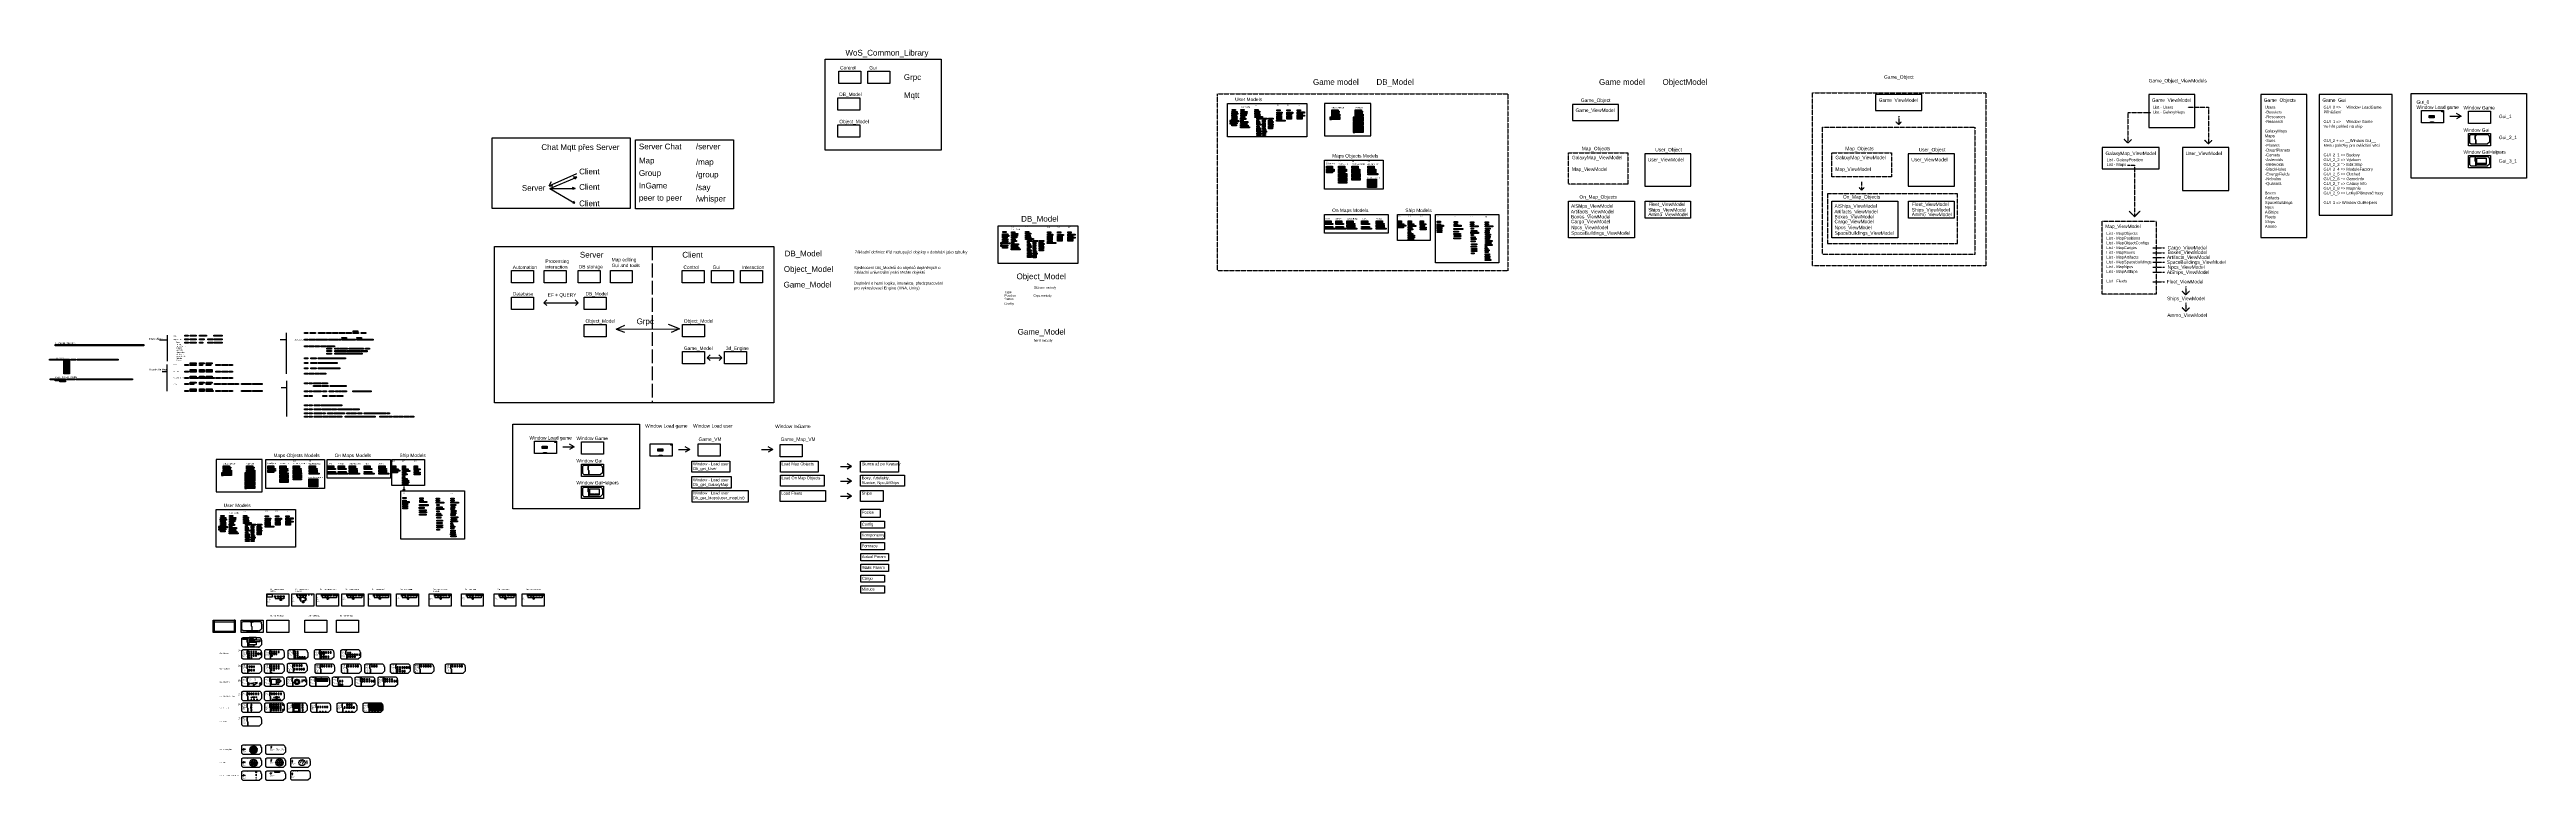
# Model space of a CAD drawing. Header units: millimetres. Extents: x 33057 to 249580, y -15894 to 47997.
import ezdxf

# ---------------------------------------------------------------- set-up
doc = ezdxf.new("R2010")
doc.units = ezdxf.units.MM
doc.linetypes.add('ACAD_ISO02W100', pattern=[15, 12, -3])
for name, color, linetype in [('Kce', 9, 'Continuous'), ('Prvky', 103, 'Continuous'), ('základní', 4, 'Continuous')]:
    doc.layers.add(name, color=color, linetype=linetype)
doc.layers.add('Layer2', color=231, linetype='Continuous', plot=False)
doc.layers.add('Obrys', color=253, linetype='Continuous', lineweight=30)
doc.styles.add('Annotative', font='arial.ttf')
doc.styles.get("Standard").update_dxf_attribs({"font": 'arial.ttf'})
picture_1 = doc.add_image_def('image1.png', size_in_pixel=(1921, 1081))
picture_2 = doc.add_image_def('image2.png', size_in_pixel=(599, 291))
picture_3 = doc.add_image_def('image3.png', size_in_pixel=(651, 307))
picture_4 = doc.add_image_def('image4.png', size_in_pixel=(639, 238))
picture_5 = doc.add_image_def('image5.png', size_in_pixel=(657, 240))
picture_6 = doc.add_image_def('image6.png', size_in_pixel=(664, 242))
picture_7 = doc.add_image_def('image7.png', size_in_pixel=(650, 242))
picture_8 = doc.add_image_def('image8.png', size_in_pixel=(656, 248))
picture_9 = doc.add_image_def('image9.png', size_in_pixel=(134, 134))
picture_10 = doc.add_image_def('image10.png', size_in_pixel=(586, 508))
picture_11 = doc.add_image_def('image11.png', size_in_pixel=(866, 866))
picture_12 = doc.add_image_def('image12.png', size_in_pixel=(171, 171))
picture_13 = doc.add_image_def('image13.png', size_in_pixel=(2814, 3572))

msp = doc.modelspace()

# ---------------------------------------------------------------- linework, layer by layer
at = {"layer": 'Kce'}
for p, q in [((52721, 238), (52821, 238)), ((52821, 238), (52821, 138)), ((52971, 238), (53071, 238)), ((53071, 238), (53071, 138)), ((53221, 238), (53321, 238)), ((53321, 238), (53321, 138)), ((53479, 238), (53579, 238)), ((53579, 238), (53579, 138)), ((54672, 328), (54772, 328)), ((54772, 328), (54772, 228)), ((54922, 328), (55022, 328)), ((55022, 328), (55022, 228)), ((55022, 11), (55022, -89)), ((55172, 328), (55272, 328)), ((55272, 328), (55272, 228)), ((55422, 328), (55522, 328)), ((55494, 11), (55494, -89)), ((55495, 328), (55495, 228)), ((55672, 328), (55772, 328)), ((55922, 328), (56022, 328)), ((56837, 328), (56937, 328)), ((56937, 328), (56937, 228)), ((57087, 328), (57187, 328)), ((57187, 328), (57187, 228)), ((57337, 328), (57437, 328)), ((57437, 328), (57437, 228)), ((57437, 40), (57437, -60)), ((57587, 328), (57687, 328)), ((57687, 328), (57687, 228)), ((57837, 328), (57937, 328)), ((57937, 328), (57937, 228)), ((58087, 328), (58187, 328)), ((58187, 328), (58187, 228)), ((59053, 328), (59153, 328)), ((59153, 328), (59153, 228)), ((59303, 328), (59403, 328)), ((59403, 328), (59403, 228)), ((59553, 328), (59653, 328)), ((59653, 328), (59653, 228)), ((59653, 40), (59653, -60)), ((59803, 328), (59903, 328)), ((59903, 328), (59903, 228)), ((60053, 328), (60153, 328)), ((60153, 328), (60153, 228)), ((60303, 328), (60403, 328)), ((60403, 328), (60403, 228)), ((61377, 328), (61477, 328)), ((61477, 328), (61477, 228)), ((61627, 328), (61727, 328)), ((61727, 328), (61727, 228)), ((61877, 328), (61977, 328)), ((61977, 328), (61977, 228)), ((61977, 40), (61977, -60)), ((62127, 328), (62227, 328)), ((62227, 328), (62227, 228)), ((62377, 328), (62477, 328)), ((62477, 328), (62477, 228)), ((62627, 328), (62727, 328)), ((62727, 328), (62727, 228)), ((63838, 328), (63938, 328)), ((63938, 328), (63938, 228)), ((64088, 328), (64188, 328)), ((64188, 328), (64188, 228)), ((64338, 328), (64438, 328)), ((64438, 328), (64438, 228)), ((64438, 40), (64438, -60)), ((64588, 328), (64688, 328)), ((64688, 328), (64688, 228)), ((64838, 328), (64938, 328)), ((64938, 328), (64938, 228)), ((65088, 328), (65188, 328)), ((65188, 328), (65188, 228)), ((66701, 328), (66801, 328)), ((66801, 328), (66801, 228)), ((66951, 328), (67051, 328)), ((67051, 328), (67051, 228)), ((67201, 328), (67301, 328)), ((67301, 328), (67301, 228)), ((67301, 40), (67301, -60)), ((67451, 328), (67551, 328)), ((67551, 328), (67551, 228)), ((67701, 328), (67801, 328)), ((67801, 328), (67801, 228)), ((67951, 328), (68051, 328)), ((68051, 328), (68051, 228)), ((69502, 328), (69602, 328)), ((69602, 328), (69602, 228)), ((69752, 328), (69852, 328)), ((69852, 328), (69852, 228)), ((70002, 328), (70102, 328)), ((70102, 328), (70102, 228)), ((70102, 40), (70102, -60)), ((70252, 328), (70352, 328)), ((70352, 328), (70352, 228)), ((70502, 328), (70602, 328)), ((70602, 328), (70602, 228)), ((70752, 328), (70852, 328)), ((70852, 328), (70852, 228)), ((72356, 328), (72456, 328)), ((72456, 328), (72456, 228)), ((72606, 328), (72706, 328)), ((72706, 328), (72706, 228)), ((72856, 328), (72956, 328)), ((72956, 328), (72956, 228)), ((72956, 40), (72956, -60)), ((73106, 328), (73206, 328)), ((73206, 328), (73206, 228)), ((73356, 328), (73456, 328)), ((73456, 328), (73456, 228)), ((73606, 328), (73706, 328)), ((73706, 328), (73706, 228)), ((74825, 328), (74925, 328)), ((74925, 328), (74925, 228)), ((75075, 328), (75175, 328)), ((75175, 328), (75175, 228)), ((75325, 328), (75425, 328)), ((75425, 328), (75425, 228)), ((75425, 40), (75425, -60)), ((75575, 328), (75675, 328)), ((75675, 328), (75675, 228)), ((75825, 328), (75925, 328)), ((75925, 328), (75925, 228)), ((76075, 328), (76175, 328)), ((76175, 328), (76175, 228)), ((53321, -50), (53321, -150)), ((55272, -253), (55272, -353))]:
    msp.add_line(p, q, dxfattribs=at)
at = {"layer": 'Layer2'}
for p, q in [((52771, 138), (52771, 9)), ((52771, 9), (53236, 9)), ((53021, 138), (53021, 37)), ((53021, 37), (53250, 37)), ((53236, 9), (53236, -50)), ((53250, 37), (53250, -50)), ((53271, 138), (53271, -50)), ((53529, 138), (53529, -10)), ((54722, 228), (54722, 99)), ((54722, 99), (54931, 99)), ((54931, 99), (54931, 11)), ((54972, 228), (54972, 11)), ((55222, 96), (55003, 96)), ((55003, 96), (55003, 11)), ((55222, 228), (55222, 96)), ((55222, 96), (55416, 96)), ((55416, 96), (55416, 11)), ((55445, 228), (55445, 11)), ((56887, 228), (56887, 99)), ((56887, 99), (57352, 99)), ((57137, 228), (57137, 127)), ((57137, 127), (57366, 127)), ((57352, 99), (57352, 40)), ((57366, 127), (57366, 40)), ((57387, 228), (57387, 40)), ((58137, 79), (57415, 79)), ((57415, 79), (57415, 40)), ((58137, 228), (58137, 79)), ((59103, 228), (59103, 99)), ((59103, 99), (59569, 99)), ((59353, 228), (59353, 127)), ((59353, 127), (59583, 127)), ((59569, 99), (59569, 40)), ((59583, 127), (59583, 40)), ((59603, 228), (59603, 40)), ((60353, 79), (59632, 79)), ((59632, 79), (59632, 40)), ((60353, 228), (60353, 79)), ((61427, 228), (61427, 99)), ((61427, 99), (61892, 99)), ((61677, 228), (61677, 127)), ((61677, 127), (61906, 127)), ((61892, 99), (61892, 40)), ((61906, 127), (61906, 40)), ((61927, 228), (61927, 40)), ((62677, 79), (61955, 79)), ((61955, 79), (61955, 40)), ((62677, 228), (62677, 79)), ((63888, 228), (63888, 99)), ((63888, 99), (64353, 99)), ((64138, 228), (64138, 127)), ((64138, 127), (64367, 127)), ((64353, 99), (64353, 40)), ((64367, 127), (64367, 40)), ((64388, 228), (64388, 40)), ((65138, 79), (64417, 79)), ((64417, 79), (64417, 40)), ((65138, 228), (65138, 79)), ((66751, 228), (66751, 99)), ((66751, 99), (67217, 99)), ((67001, 228), (67001, 127)), ((67001, 127), (67231, 127)), ((67217, 99), (67217, 40)), ((67231, 127), (67231, 40)), ((67251, 228), (67251, 40)), ((68001, 79), (67280, 79)), ((67280, 79), (67280, 40)), ((68001, 228), (68001, 79)), ((69552, 228), (69552, 99)), ((69552, 99), (70018, 99)), ((69802, 228), (69802, 127)), ((69802, 127), (70032, 127)), ((70018, 99), (70018, 40)), ((70032, 127), (70032, 40)), ((70052, 228), (70052, 40)), ((70802, 79), (70081, 79)), ((70081, 79), (70081, 40)), ((70802, 228), (70802, 79)), ((72406, 228), (72406, 99)), ((72406, 99), (72871, 99)), ((72656, 228), (72656, 127)), ((72656, 127), (72885, 127)), ((72871, 99), (72871, 40)), ((72885, 127), (72885, 40)), ((72906, 228), (72906, 40)), ((73656, 79), (72934, 79)), ((72934, 79), (72934, 40)), ((73656, 228), (73656, 79)), ((74875, 228), (74875, 99)), ((74875, 99), (75340, 99)), ((75125, 228), (75125, 127)), ((75125, 127), (75355, 127)), ((75340, 99), (75340, 40)), ((75355, 127), (75355, 40)), ((75375, 228), (75375, 40)), ((76125, 79), (75404, 79)), ((75404, 79), (75404, 40)), ((76125, 228), (76125, 79)), ((53300, -10), (53300, -50)), ((53529, -10), (53300, -10)), ((54972, -89), (54972, -206)), ((54972, -206), (55194, -206)), ((55194, -206), (55194, -253)), ((55444, -206), (55239, -206)), ((55239, -206), (55239, -253)), ((55444, -89), (55444, -206))]:
    msp.add_line(p, q, dxfattribs=at)
at = {"layer": 'Obrys', "color": 30, "true_color": 0xf8991e}
for points in [[(102050, 46109), (103970, 46109), (103970, 45029), (102050, 45029)], [(104603, 46109), (106523, 46109), (106523, 45029), (104603, 45029)], [(73437, 28674), (75357, 28674), (75357, 27594), (73437, 27594)], [(76288, 28674), (78208, 28674), (78208, 27594), (76288, 27594)], [(79276, 28674), (81196, 28674), (81196, 27594), (79276, 27594)], [(82082, 28674), (84002, 28674), (84002, 27594), (82082, 27594)], [(88359, 28674), (90279, 28674), (90279, 27594), (88359, 27594)], [(90912, 28674), (92832, 28674), (92832, 27594), (90912, 27594)], [(93467, 28674), (95387, 28674), (95387, 27594), (93467, 27594)]]:
    msp.add_lwpolyline(points, close=True, dxfattribs=at)
at = {"layer": 'Obrys', "color": 217, "true_color": 0x93278f}
for points in [[(101979, 43789), (103899, 43789), (103899, 42709), (101979, 42709)], [(101979, 41408), (103899, 41408), (103899, 40328), (101979, 40328)], [(73445, 26353), (75365, 26353), (75365, 25273), (73445, 25273)], [(79797, 26353), (81717, 26353), (81717, 25273), (79797, 25273)], [(79797, 23973), (81717, 23973), (81717, 22893), (79797, 22893)], [(88392, 23973), (90312, 23973), (90312, 22893), (88392, 22893)], [(88392, 21592), (90312, 21592), (90312, 20512), (88392, 20512)], [(92068, 21592), (93988, 21592), (93988, 20512), (92068, 20512)]]:
    msp.add_lwpolyline(points, close=True, dxfattribs=at)
at = {"layer": 'Obrys'}
for points in [[(240410, 42663), (242330, 42663), (242330, 41583), (240410, 41583)], [(244516, 42618), (246436, 42618), (246436, 41538), (244516, 41538)], [(244516, 40658), (246436, 40658), (246436, 39578), (244516, 39578)], [(244516, 38738), (246436, 38738), (246436, 37658), (244516, 37658)], [(75455, 13760), (77375, 13760), (77375, 12680), (75455, 12680)], [(79561, 13715), (81481, 13715), (81481, 12635), (79561, 12635)], [(85567, 13526), (87487, 13526), (87487, 12446), (85567, 12446)], [(89756, 13526), (91676, 13526), (91676, 12446), (89756, 12446)], [(96932, 13481), (98852, 13481), (98852, 12401), (96932, 12401)], [(79561, 11756), (81481, 11756), (81481, 10676), (79561, 10676)], [(79561, 9835), (81481, 9835), (81481, 8755), (79561, 8755)], [(52049, 422), (53969, 422), (53969, -658), (52049, -658)], [(52077, 389), (52512, 389), (52512, 128), (52077, 128)], [(52721, 238), (52821, 238), (52821, 138), (52721, 138)], [(52971, 238), (53071, 238), (53071, 138), (52971, 138)], [(53221, 238), (53321, 238), (53321, 138), (53221, 138)], [(53479, 238), (53579, 238), (53579, 138), (53479, 138)], [(54227, 422), (56147, 422), (56147, -658), (54227, -658)], [(54672, 328), (54772, 328), (54772, 228), (54672, 228)], [(54922, 328), (55022, 328), (55022, 228), (54922, 228)], [(54922, 11), (55022, 11), (55022, -89), (54922, -89)], [(55172, 328), (55272, 328), (55272, 228), (55172, 228)], [(55394, 11), (55494, 11), (55494, -89), (55394, -89)], [(55395, 328), (55495, 328), (55495, 228), (55395, 228)], [(56391, 422), (58311, 422), (58311, -658), (56391, -658)], [(56837, 328), (56937, 328), (56937, 228), (56837, 228)], [(57087, 328), (57187, 328), (57187, 228), (57087, 228)], [(57337, 328), (57437, 328), (57437, 228), (57337, 228)], [(57337, 40), (57437, 40), (57437, -60), (57337, -60)], [(57587, 328), (57687, 328), (57687, 228), (57587, 228)], [(57837, 328), (57937, 328), (57937, 228), (57837, 228)], [(58087, 328), (58187, 328), (58187, 228), (58087, 228)], [(58608, 422), (60528, 422), (60528, -658), (58608, -658)], [(59053, 328), (59153, 328), (59153, 228), (59053, 228)], [(59303, 328), (59403, 328), (59403, 228), (59303, 228)], [(59553, 328), (59653, 328), (59653, 228), (59553, 228)], [(59553, 40), (59653, 40), (59653, -60), (59553, -60)], [(59803, 328), (59903, 328), (59903, 228), (59803, 228)], [(60053, 328), (60153, 328), (60153, 228), (60053, 228)], [(60303, 328), (60403, 328), (60403, 228), (60303, 228)], [(60931, 422), (62851, 422), (62851, -658), (60931, -658)], [(61377, 328), (61477, 328), (61477, 228), (61377, 228)], [(61627, 328), (61727, 328), (61727, 228), (61627, 228)], [(61877, 328), (61977, 328), (61977, 228), (61877, 228)], [(61877, 40), (61977, 40), (61977, -60), (61877, -60)], [(62127, 328), (62227, 328), (62227, 228), (62127, 228)], [(62377, 328), (62477, 328), (62477, 228), (62377, 228)], [(62627, 328), (62727, 328), (62727, 228), (62627, 228)], [(63393, 422), (65313, 422), (65313, -658), (63393, -658)], [(63838, 328), (63938, 328), (63938, 228), (63838, 228)], [(64088, 328), (64188, 328), (64188, 228), (64088, 228)], [(64338, 328), (64438, 328), (64438, 228), (64338, 228)], [(64338, 40), (64438, 40), (64438, -60), (64338, -60)], [(64588, 328), (64688, 328), (64688, 228), (64588, 228)], [(64838, 328), (64938, 328), (64938, 228), (64838, 228)], [(65088, 328), (65188, 328), (65188, 228), (65088, 228)], [(66256, 422), (68176, 422), (68176, -658), (66256, -658)], [(66701, 328), (66801, 328), (66801, 228), (66701, 228)], [(66951, 328), (67051, 328), (67051, 228), (66951, 228)], [(67201, 328), (67301, 328), (67301, 228), (67201, 228)], [(67201, 40), (67301, 40), (67301, -60), (67201, -60)], [(67451, 328), (67551, 328), (67551, 228), (67451, 228)], [(67701, 328), (67801, 328), (67801, 228), (67701, 228)], [(67951, 328), (68051, 328), (68051, 228), (67951, 228)], [(69057, 422), (70977, 422), (70977, -658), (69057, -658)], [(69502, 328), (69602, 328), (69602, 228), (69502, 228)], [(69752, 328), (69852, 328), (69852, 228), (69752, 228)], [(70002, 328), (70102, 328), (70102, 228), (70002, 228)], [(70002, 40), (70102, 40), (70102, -60), (70002, -60)], [(70252, 328), (70352, 328), (70352, 228), (70252, 228)], [(70502, 328), (70602, 328), (70602, 228), (70502, 228)], [(70752, 328), (70852, 328), (70852, 228), (70752, 228)], [(71910, 422), (73830, 422), (73830, -658), (71910, -658)], [(72356, 328), (72456, 328), (72456, 228), (72356, 228)], [(72606, 328), (72706, 328), (72706, 228), (72606, 228)], [(72856, 328), (72956, 328), (72956, 228), (72856, 228)], [(72856, 40), (72956, 40), (72956, -60), (72856, -60)], [(73106, 328), (73206, 328), (73206, 228), (73106, 228)], [(73356, 328), (73456, 328), (73456, 228), (73356, 228)], [(73606, 328), (73706, 328), (73706, 228), (73606, 228)], [(74380, 422), (76300, 422), (76300, -658), (74380, -658)], [(74825, 328), (74925, 328), (74925, 228), (74825, 228)], [(75075, 328), (75175, 328), (75175, 228), (75075, 228)], [(75325, 328), (75425, 328), (75425, 228), (75325, 228)], [(75325, 40), (75425, 40), (75425, -60), (75325, -60)], [(75575, 328), (75675, 328), (75675, 228), (75575, 228)], [(75825, 328), (75925, 328), (75925, 228), (75825, 228)], [(76075, 328), (76175, 328), (76175, 228), (76075, 228)], [(52049, -1889), (53969, -1889), (53969, -2969), (52049, -2969)], [(53221, -50), (53321, -50), (53321, -150), (53221, -150)], [(55172, -253), (55272, -253), (55272, -353), (55172, -353)], [(55384, -1889), (57304, -1889), (57304, -2969), (55384, -2969)], [(58141, -1889), (60061, -1889), (60061, -2969), (58141, -2969)]]:
    msp.add_lwpolyline(points, close=True, dxfattribs=at)
at = {"layer": 'základní', "color": 30, "true_color": 0xf8991e}
for p, q in [((103970, 45029), (102050, 45029)), ((90279, 27594), (88359, 27594))]:
    msp.add_line(p, q, dxfattribs=at)
at = {"layer": 'základní', "color": 217, "true_color": 0x93278f}
for p, q in [((103899, 42709), (101979, 42709)), ((103899, 40328), (101979, 40328)), ((75365, 26353), (75365, 25273)), ((81717, 26353), (81717, 25273)), ((75365, 25273), (73445, 25273)), ((81717, 25273), (79797, 25273)), ((81717, 23973), (81717, 22893)), ((90312, 23973), (90312, 22893)), ((81717, 22893), (79797, 22893)), ((90312, 22893), (88392, 22893)), ((90312, 20512), (88392, 20512)), ((90312, 21592), (90312, 20512)), ((93988, 21592), (93988, 20512))]:
    msp.add_line(p, q, dxfattribs=at)
at = {"layer": 'základní', "color": 165, "linetype": 'ACAD_ISO02W100', "lineweight": 30, "true_color": 0x5e67af}
for p, q in [((194708, 41448), (194488, 41668)), ((194708, 42176), (194708, 41448)), ((194708, 41448), (194927, 41668)), ((191464, 35716), (191245, 35935)), ((191464, 36443), (191464, 35716)), ((191464, 35716), (191684, 35935))]:
    msp.add_line(p, q, dxfattribs=at)
at = {"layer": 'základní', "color": 217, "linetype": 'ACAD_ISO02W100', "lineweight": 30, "true_color": 0x93278f}
for p, q in [((216718, 42478), (214738, 42478)), ((214738, 42478), (214738, 39817)), ((219979, 42948), (221774, 42948)), ((221774, 42948), (221774, 39746)), ((214738, 39817), (214418, 40137)), ((214738, 39817), (215059, 40137)), ((221774, 39746), (221453, 40066)), ((221774, 39746), (222094, 40066)), ((214698, 37892), (215325, 37892)), ((215325, 37892), (215325, 33393)), ((215325, 33393), (214847, 33871)), ((215325, 33393), (215803, 33871)), ((216926, 30659), (217926, 30659)), ((216926, 30230), (217926, 30230)), ((216926, 29819), (217926, 29819)), ((216926, 29407), (217926, 29407)), ((216926, 28987), (217926, 28987)), ((216926, 28549), (217926, 28549)), ((216926, 27690), (217926, 27690)), ((219797, 26556), (219477, 26876)), ((219797, 27286), (219797, 26556)), ((219797, 26556), (220118, 26876)), ((219797, 25113), (219477, 25433)), ((219797, 25843), (219797, 25113)), ((219797, 25113), (220118, 25433))]:
    msp.add_line(p, q, dxfattribs=at)
at = {"layer": 'základní'}
for p, q in [((242330, 41583), (240410, 41583)), ((242330, 42663), (242330, 41583)), ((246436, 41538), (244516, 41538)), ((246436, 42618), (246436, 41538)), ((246436, 39578), (244516, 39578)), ((246436, 40658), (246436, 39578)), ((246436, 37658), (244516, 37658)), ((246436, 38738), (246436, 37658)), ((77375, 13760), (77375, 12680)), ((81481, 13715), (81481, 12635)), ((87487, 13526), (87487, 12446)), ((91676, 13526), (91676, 12446)), ((98852, 13481), (98852, 12401)), ((77375, 12680), (75455, 12680)), ((81481, 12635), (79561, 12635)), ((81481, 11756), (81481, 10676)), ((87487, 12446), (85567, 12446)), ((91676, 12446), (89756, 12446)), ((81481, 10676), (79561, 10676)), ((81481, 8755), (79561, 8755)), ((81481, 9835), (81481, 8755)), ((52049, -658), (52049, 422)), ((52049, 422), (53969, 422)), ((53969, 422), (53969, -658)), ((54227, -658), (54227, 422)), ((54227, 422), (56147, 422)), ((56147, 422), (56147, -658)), ((56391, -658), (56391, 422)), ((56391, 422), (58311, 422)), ((58311, 422), (58311, -658)), ((58608, -658), (58608, 422)), ((58608, 422), (60528, 422)), ((60528, 422), (60528, -658)), ((60931, -658), (60931, 422)), ((60931, 422), (62851, 422)), ((62851, 422), (62851, -658)), ((63393, -658), (63393, 422)), ((63393, 422), (65313, 422)), ((65313, 422), (65313, -658)), ((66256, -658), (66256, 422)), ((66256, 422), (68176, 422)), ((68176, 422), (68176, -658)), ((69057, -658), (69057, 422)), ((69057, 422), (70977, 422)), ((70977, 422), (70977, -658)), ((71910, -658), (71910, 422)), ((71910, 422), (73830, 422)), ((73830, 422), (73830, -658)), ((74380, -658), (74380, 422)), ((74380, 422), (76300, 422)), ((76300, 422), (76300, -658)), ((53969, -658), (52049, -658)), ((52049, -1889), (53969, -1889)), ((53969, -1889), (53969, -2969)), ((56147, -658), (54227, -658)), ((55384, -1889), (57304, -1889)), ((58311, -658), (56391, -658)), ((57304, -1889), (57304, -2969)), ((58141, -1889), (60061, -1889)), ((60528, -658), (58608, -658)), ((60061, -1889), (60061, -2969)), ((62851, -658), (60931, -658)), ((65313, -658), (63393, -658)), ((68176, -658), (66256, -658)), ((70977, -658), (69057, -658)), ((73830, -658), (71910, -658)), ((76300, -658), (74380, -658)), ((53969, -2969), (52049, -2969)), ((57304, -2969), (55384, -2969)), ((60061, -2969), (58141, -2969))]:
    msp.add_line(p, q, dxfattribs=at)
at = {"layer": 'základní', "color": 7, "lineweight": 30, "true_color": 0xffffff}
for p, q in [((242880, 42174), (243866, 42174)), ((243866, 42174), (243466, 42405)), ((243866, 42174), (243466, 41943)), ((42672, 22633), (43328, 22633)), ((43328, 23026), (43328, 20765)), ((53784, 22634), (53227, 22634)), ((53784, 19639), (53784, 23241)), ((43328, 19824), (42914, 19824)), ((43328, 18147), (43328, 20460)), ((53784, 18437), (53317, 18437)), ((53784, 19027), (53784, 15919)), ((77924, 13271), (78911, 13271)), ((78911, 13271), (78511, 13502)), ((78911, 13271), (78511, 13040)), ((88037, 13037), (89024, 13037)), ((89024, 13037), (88623, 13268)), ((89024, 13037), (88623, 12806)), ((95295, 13037), (96282, 13037)), ((96282, 13037), (95881, 13268)), ((96282, 13037), (95881, 12806)), ((102185, 11545), (103172, 11545)), ((103172, 11545), (102772, 11776)), ((103172, 11545), (102772, 11314)), ((102185, 10266), (103172, 10266)), ((102185, 8950), (103172, 8950)), ((103172, 10266), (102772, 10497)), ((103172, 10266), (102772, 10035)), ((103172, 8950), (102772, 9181)), ((103172, 8950), (102772, 8719))]:
    msp.add_line(p, q, dxfattribs=at)
at = {"layer": 'základní', "color": 165, "lineweight": 30, "true_color": 0x5e67af}
for p, q in [((76745, 36069), (79140, 37152)), ((76745, 36069), (76941, 36460)), ((76745, 36069), (77055, 36069)), ((76278, 25870), (76533, 26126)), ((79268, 25870), (79012, 26126)), ((76278, 25870), (79268, 25870)), ((76278, 25870), (76514, 25634)), ((79268, 25870), (79031, 25634)), ((90555, 21052), (90810, 21308)), ((90555, 21052), (91826, 21052)), ((90555, 21052), (90792, 20815)), ((91826, 21052), (91571, 21308)), ((91826, 21052), (91590, 20815))]:
    msp.add_line(p, q, dxfattribs=at)
at = {"layer": 'základní', "color": 9, "lineweight": 30, "true_color": 0xd19cc7}
for p, q in [((76802, 35857), (79140, 36843)), ((79140, 36843), (78823, 36843)), ((79140, 36843), (78973, 36676)), ((76802, 35857), (79002, 35857)), ((76802, 35857), (78985, 34576)), ((79002, 35857), (78774, 35947)), ((79002, 35857), (78781, 35762)), ((78985, 34576), (78897, 34756)), ((78985, 34576), (78791, 34576))]:
    msp.add_line(p, q, dxfattribs=at)
at = {"layer": 'základní', "color": 114, "linetype": 'ACAD_ISO02W100', "lineweight": -2, "ltscale": 100, "true_color": 0x139b48}
msp.add_line((85733, 30784), (85733, 17125), dxfattribs=at)
at = {"layer": 'základní', "color": 52, "lineweight": 30, "true_color": 0xc8c92d}
for p, q in [((82591, 23557), (83344, 23905)), ((88136, 23596), (87165, 23952)), ((82591, 23557), (88136, 23596)), ((82591, 23557), (83319, 23289)), ((88136, 23596), (87395, 23253))]:
    msp.add_line(p, q, dxfattribs=at)
at = {"layer": 'základní', "color": 215, "lineweight": 30, "true_color": 0xa953a0}
for p, q in [((64039, 9419), (63929, 9529)), ((64039, 9807), (64039, 9419)), ((64039, 9419), (64149, 9529))]:
    msp.add_line(p, q, dxfattribs=at)
at = {"layer": 'základní', "lineweight": 30}
for p, q in [((47362, -1889), (47462, -1889)), ((47462, -1889), (47462, -2969)), ((49282, -1889), (49182, -1889)), ((49182, -1889), (49182, -2969)), ((49878, -2053), (49985, -1992)), ((49878, -2727), (49878, -2053)), ((49985, -1992), (50540, -1992)), ((50540, -1992), (50589, -2040)), ((50556, -2008), (50928, -2008)), ((50589, -2040), (50900, -2040)), ((50708, -2114), (50782, -2040)), ((50708, -2399), (50708, -2114)), ((50900, -2040), (50941, -1992)), ((50941, -1992), (51485, -1992)), ((51485, -1992), (51546, -2027)), ((51546, -2027), (51546, -2182)), ((49979, -2827), (49878, -2727)), ((49878, -3458), (49985, -3397)), ((49878, -4132), (49878, -3458)), ((49979, -4233), (49878, -4132)), ((50688, -2827), (49979, -2827)), ((50688, -4233), (49979, -4233)), ((49985, -3397), (50540, -3397)), ((50309, -4233), (50390, -4147)), ((50328, -3520), (50450, -3397)), ((50328, -3805), (50328, -3520)), ((50390, -3864), (50328, -3805)), ((50390, -4147), (50390, -3864)), ((50540, -3397), (50589, -3445)), ((50556, -3413), (50928, -3413)), ((50589, -3445), (50900, -3445)), ((50688, -2827), (50769, -2741)), ((51317, -2827), (50688, -2827)), ((51317, -4233), (50688, -4233)), ((50769, -2458), (50708, -2399)), ((50769, -2741), (50769, -2458)), ((50900, -3445), (50941, -3397)), ((50941, -3397), (51433, -3397)), ((51317, -2827), (51384, -2827)), ((51317, -4233), (51384, -4233)), ((51384, -2827), (51589, -2642)), ((51384, -4233), (51589, -4048)), ((51433, -3397), (51546, -3510)), ((51546, -2182), (51589, -2236)), ((51546, -3510), (51546, -3587)), ((51546, -3598), (51546, -3510)), ((51589, -3641), (51546, -3598)), ((51589, -2236), (51589, -2532)), ((51589, -2532), (51589, -2642)), ((51589, -3641), (51589, -3938)), ((51589, -3938), (51589, -4048)), ((50449, -4715), (50549, -4715)), ((50449, -4880), (50549, -4880)), ((50449, -5037), (50549, -5037)), ((50449, -5200), (50549, -5200)), ((50549, -4715), (50549, -4615)), ((50549, -4880), (50549, -4780)), ((50549, -5037), (50549, -4937)), ((50549, -5200), (50549, -5100)), ((50585, -6003), (50585, -5903)), ((52431, -5959), (52531, -5959)), ((52431, -6123), (52531, -6123)), ((52431, -6281), (52531, -6281)), ((52431, -6444), (52531, -6444)), ((52437, -4715), (52537, -4715)), ((52437, -4880), (52537, -4880)), ((52437, -5037), (52537, -5037)), ((52531, -5959), (52531, -5859)), ((52531, -6123), (52531, -6023)), ((52531, -6281), (52531, -6181)), ((52537, -4715), (52537, -4615)), ((52537, -4880), (52537, -4780)), ((52537, -5037), (52537, -4937)), ((54435, -5895), (54535, -5895)), ((54435, -6217), (54535, -6217)), ((54491, -4715), (54591, -4715)), ((54491, -4880), (54591, -4880)), ((54491, -5037), (54591, -5037)), ((54535, -5895), (54535, -5795)), ((54535, -6217), (54535, -6117)), ((54591, -4715), (54591, -4615)), ((54591, -4880), (54591, -4780)), ((54591, -5037), (54591, -4937)), ((54591, -5200), (54591, -5100)), ((56779, -4756), (56879, -4756)), ((56779, -5137), (56879, -5137)), ((56834, -5959), (56934, -5959)), ((56879, -4756), (56879, -4656)), ((56879, -4896), (56879, -4796)), ((56879, -5137), (56879, -5037)), ((56934, -5959), (56934, -5859)), ((59091, -4953), (59191, -4953)), ((59091, -5111), (59191, -5111)), ((59161, -5959), (59261, -5959)), ((59191, -4799), (59191, -4699)), ((59191, -4953), (59191, -4853)), ((59191, -5111), (59191, -5011)), ((59261, -5959), (59261, -5859)), ((61188, -5959), (61288, -5959)), ((61288, -5959), (61288, -5859)), ((63442, -6065), (63542, -6065)), ((63442, -6230), (63542, -6230)), ((63442, -6387), (63542, -6387)), ((63542, -6065), (63542, -5965)), ((63542, -6230), (63542, -6130)), ((63542, -6387), (63542, -6287)), ((65504, -5959), (65604, -5959)), ((65604, -5959), (65604, -5859)), ((68254, -5959), (68354, -5959)), ((68354, -5959), (68354, -5859)), ((50421, -7441), (50486, -7327)), ((50421, -7441), (50486, -7554)), ((50486, -7327), (50486, -7417)), ((50486, -7417), (50547, -7417)), ((50486, -7554), (50486, -7464)), ((50486, -7464), (50547, -7464)), ((50547, -7417), (50547, -7441)), ((50547, -7464), (50547, -7441)), ((50558, -8369), (50558, -8269)), ((51240, -7344), (50629, -7405)), ((50629, -7405), (50879, -7455)), ((50695, -8637), (50722, -8589)), ((50695, -8637), (50722, -8685)), ((50722, -8589), (50722, -8627)), ((50722, -8627), (50748, -8627)), ((50722, -8685), (50722, -8647)), ((50722, -8647), (50748, -8647)), ((50748, -8627), (50748, -8637)), ((50748, -8647), (50748, -8637)), ((51042, -8596), (50783, -8622)), ((50783, -8622), (50889, -8643)), ((50852, -7595), (51240, -7344)), ((50879, -7455), (50852, -7595)), ((50877, -8703), (51042, -8596)), ((50889, -8643), (50877, -8703)), ((51141, -8627), (51115, -8627)), ((51115, -8627), (51115, -8637)), ((51115, -8647), (51115, -8637)), ((51141, -8647), (51115, -8647)), ((51168, -8637), (51141, -8589)), ((51141, -8589), (51141, -8627)), ((51168, -8637), (51141, -8685)), ((51141, -8685), (51141, -8647)), ((51472, -7417), (51412, -7417)), ((51412, -7417), (51412, -7441)), ((51412, -7464), (51412, -7441)), ((51472, -7464), (51412, -7464)), ((51538, -7441), (51472, -7327)), ((51472, -7327), (51472, -7417)), ((51538, -7441), (51472, -7554)), ((51472, -7554), (51472, -7464)), ((52540, -8369), (52540, -8269)), ((52677, -8637), (52704, -8589)), ((52677, -8637), (52704, -8685)), ((52704, -8589), (52704, -8627)), ((52704, -8627), (52730, -8627)), ((52704, -8685), (52704, -8647)), ((52704, -8647), (52730, -8647)), ((52730, -8627), (52730, -8637)), ((52730, -8647), (52730, -8637)), ((53122, -8627), (53097, -8627)), ((53097, -8627), (53097, -8637)), ((53097, -8647), (53097, -8637)), ((53122, -8647), (53097, -8647)), ((53150, -8637), (53122, -8589)), ((53122, -8589), (53122, -8627)), ((53150, -8637), (53122, -8685)), ((53122, -8685), (53122, -8647)), ((55110, -7131), (55131, -7094)), ((55110, -7131), (55131, -7168)), ((55110, -7252), (55131, -7214)), ((55110, -7252), (55131, -7289)), ((55131, -7094), (55131, -7124)), ((55131, -7124), (55151, -7124)), ((55131, -7168), (55131, -7139)), ((55131, -7139), (55151, -7139)), ((55131, -7214), (55131, -7244)), ((55131, -7244), (55151, -7244)), ((55131, -7289), (55131, -7259)), ((55131, -7259), (55151, -7259)), ((55151, -7124), (55151, -7131)), ((55151, -7139), (55151, -7131)), ((55151, -7244), (55151, -7252)), ((55151, -7259), (55151, -7252)), ((55378, -7100), (55178, -7120)), ((55178, -7120), (55260, -7136)), ((55251, -7181), (55378, -7100)), ((55260, -7136), (55251, -7181)), ((55453, -7124), (55434, -7124)), ((55434, -7124), (55434, -7131)), ((55434, -7139), (55434, -7131)), ((55453, -7139), (55434, -7139)), ((55453, -7244), (55434, -7244)), ((55434, -7244), (55434, -7252)), ((55434, -7259), (55434, -7252)), ((55453, -7259), (55434, -7259)), ((55475, -7131), (55453, -7094)), ((55453, -7094), (55453, -7124)), ((55475, -7131), (55453, -7168)), ((55453, -7168), (55453, -7139)), ((55475, -7252), (55453, -7214)), ((55453, -7214), (55453, -7244)), ((55475, -7252), (55453, -7289)), ((55453, -7289), (55453, -7259)), ((56395, -7102), (56495, -7102)), ((56395, -7223), (56495, -7223)), ((56495, -7102), (56495, -7002)), ((56495, -7223), (56495, -7123)), ((56644, -7102), (56744, -7102)), ((56744, -7102), (56744, -7002)), ((56744, -7223), (56744, -7123)), ((56893, -7102), (56993, -7102)), ((56993, -7102), (56993, -7002)), ((56993, -7223), (56993, -7123)), ((57142, -7102), (57242, -7102)), ((57242, -7102), (57242, -7002)), ((57242, -7223), (57242, -7123)), ((58405, -7269), (58505, -7269)), ((58409, -7583), (58509, -7583)), ((58505, -7269), (58505, -7169)), ((58509, -7583), (58509, -7483)), ((60359, -7102), (60459, -7102)), ((60359, -7266), (60459, -7266)), ((60459, -7102), (60459, -7002)), ((60459, -7266), (60459, -7166)), ((62341, -7102), (62441, -7102)), ((62341, -7266), (62441, -7266)), ((62441, -7102), (62441, -7002)), ((62441, -7266), (62441, -7166)), ((50739, -9363), (50739, -9263)), ((52414, -9323), (52514, -9323)), ((52414, -9480), (52514, -9480)), ((52414, -9785), (52514, -9785)), ((52514, -9323), (52514, -9223)), ((52514, -9480), (52514, -9380)), ((52514, -9620), (52514, -9520)), ((52514, -9785), (52514, -9685)), ((54433, -9575), (54808, -9575)), ((54434, -9225), (54434, -9295)), ((54434, -9295), (54808, -9295)), ((54434, -9365), (54808, -9365)), ((54434, -9435), (54808, -9435)), ((54434, -9505), (54808, -9505)), ((54854, -9107), (54854, -9943)), ((54872, -9437), (54918, -9437)), ((54872, -9632), (54892, -9621)), ((54918, -9632), (54872, -9632)), ((54872, -9632), (54892, -9643)), ((54918, -9437), (54898, -9426)), ((54918, -9437), (54898, -9448)), ((54934, -9107), (54934, -9943)), ((55224, -9363), (55224, -9263)), ((56479, -9527), (56579, -9527)), ((56579, -9527), (56579, -9427)), ((58803, -9565), (58903, -9565)), ((58903, -9565), (58903, -9465)), ((59125, -9329), (59125, -9229)), ((61004, -9239), (62096, -9239)), ((61004, -9321), (62096, -9321)), ((61004, -9403), (62096, -9403)), ((61004, -9485), (62096, -9485)), ((61004, -9567), (62096, -9567)), ((61004, -9649), (62096, -9649)), ((61004, -9731), (62096, -9731)), ((61056, -9107), (61124, -9183)), ((61124, -9183), (61979, -9183)), ((61172, -9183), (61172, -9795)), ((61340, -9183), (61340, -9795)), ((61593, -9183), (61593, -9795)), ((61761, -9183), (61761, -9795)), ((61914, -9107), (61856, -9183)), ((61979, -9183), (61914, -9107)), ((61979, -9183), (62038, -9107)), ((49905, -13171), (49926, -13133)), ((49905, -13171), (49926, -13208)), ((49905, -14316), (49926, -14279)), ((49905, -14316), (49926, -14353)), ((49926, -13133), (49926, -13163)), ((49926, -13163), (49946, -13163)), ((49926, -13208), (49926, -13178)), ((49926, -13178), (49946, -13178)), ((49926, -14279), (49926, -14308)), ((49926, -14308), (49946, -14308)), ((49926, -14353), (49926, -14323)), ((49926, -14323), (49946, -14323)), ((49946, -13163), (49946, -13171)), ((49946, -13178), (49946, -13171)), ((49946, -14308), (49946, -14316)), ((49946, -14323), (49946, -14316)), ((50131, -13163), (50111, -13163)), ((50111, -13163), (50111, -13171)), ((50111, -13178), (50111, -13171)), ((50131, -13178), (50111, -13178)), ((50131, -14308), (50111, -14308)), ((50111, -14308), (50111, -14316)), ((50111, -14323), (50111, -14316)), ((50131, -14323), (50111, -14323)), ((50152, -13171), (50131, -13133)), ((50131, -13133), (50131, -13163)), ((50152, -13171), (50131, -13208)), ((50131, -13208), (50131, -13178)), ((50152, -14316), (50131, -14279)), ((50131, -14279), (50131, -14308)), ((50152, -14316), (50131, -14353)), ((50131, -14353), (50131, -14323)), ((49905, -15454), (49926, -15417)), ((49905, -15454), (49926, -15491)), ((49926, -15417), (49926, -15447)), ((49926, -15447), (49946, -15447)), ((49926, -15491), (49926, -15462)), ((49926, -15462), (49946, -15462)), ((49946, -15447), (49946, -15454)), ((49946, -15462), (49946, -15454)), ((50131, -15447), (50111, -15447)), ((50111, -15447), (50111, -15454)), ((50111, -15462), (50111, -15454)), ((50131, -15462), (50111, -15462)), ((50152, -15454), (50131, -15417)), ((50131, -15417), (50131, -15447)), ((50152, -15454), (50131, -15491)), ((50131, -15491), (50131, -15462))]:
    msp.add_line(p, q, dxfattribs=at)
at = {"layer": 'základní', "color": 6, "lineweight": 30}
for p, q in [((61881, -9176), (61915, -9129)), ((61951, -9174), (61882, -9174)), ((61915, -9129), (61951, -9174))]:
    msp.add_line(p, q, dxfattribs=at)
at = {"layer": 'základní', "color": 152, "lineweight": 30, "true_color": 0x2776bb}
for p, q in [((61980, -9168), (61935, -9118)), ((61935, -9118), (62017, -9118)), ((62017, -9118), (61980, -9168))]:
    msp.add_line(p, q, dxfattribs=at)
at = {"layer": 'základní', "color": 7, "lineweight": 30}
for points in [[(100846, 47156), (111012, 47156), (111012, 39215), (100846, 39215)], [(100846, 47156), (111012, 47156), (111012, 39215), (100846, 39215)], [(144508, 38340), (149632, 38340), (149632, 35805), (144508, 35805)], [(165829, 34753), (171606, 34753), (171606, 31531), (165829, 31531)], [(188860, 34753), (194637, 34753), (194637, 31531), (188860, 31531)], [(51964, 12154), (57087, 12154), (57087, 9619), (51964, 9619)]]:
    msp.add_lwpolyline(points, close=True, dxfattribs=at)
at = {"layer": 'základní', "color": 114, "linetype": 'ACAD_ISO02W100', "lineweight": 30, "true_color": 0x139b48}
msp.add_lwpolyline([(135141, 44123), (160534, 44123), (160534, 28654), (135141, 28654)], close=True, dxfattribs=at)
at = {"layer": 'základní', "color": 165, "linetype": 'ACAD_ISO02W100', "lineweight": 30, "true_color": 0x5e67af}
for points in [[(187180, 44211), (202313, 44211), (202313, 29078), (187180, 29078)], [(188055, 41201), (201360, 41201), (201360, 30067), (188055, 30067)], [(199851, 35395), (188483, 35395), (188483, 31047), (199851, 31047)]]:
    msp.add_lwpolyline(points, close=True, dxfattribs=at)
at = {"layer": 'základní', "color": 4, "lineweight": 30}
for points in [[(196728, 44079), (192687, 44079), (192687, 42666), (196728, 42666)], [(220603, 44079), (216562, 44079), (216562, 41192), (220603, 41192)], [(230388, 44079), (226347, 44079), (226347, 31573), (230388, 31573)], [(237830, 44079), (231470, 44079), (231470, 33527), (237830, 33527)], [(148550, 43269), (144508, 43269), (144508, 40444), (148550, 40444)], [(145119, 42100), (144972, 42100), (144972, 42007), (145119, 42007)], [(145119, 41973), (144972, 41973), (144972, 41880), (145119, 41880)], [(170218, 43197), (166177, 43197), (166177, 41784), (170218, 41784)], [(217472, 39425), (212504, 39425), (212504, 37558), (217472, 37558)], [(223556, 39425), (219515, 39425), (219515, 35690), (223556, 35690)], [(176544, 38878), (172502, 38878), (172502, 36052), (176544, 36052)], [(199575, 38878), (195534, 38878), (195534, 36052), (199575, 36052)], [(51657, 12154), (47615, 12154), (47615, 9329), (51657, 9329)], [(48226, 10985), (48079, 10985), (48079, 10892), (48226, 10892)], [(48226, 10858), (48079, 10858), (48079, 10765), (48226, 10765)]]:
    msp.add_lwpolyline(points, close=True, dxfattribs=at)
at = {"layer": 'základní', "color": 215, "lineweight": 30, "true_color": 0xa953a0}
for points in [[(239499, 44145), (249580, 44145), (249580, 36750), (239499, 36750)], [(137194, 42595), (137744, 42595), (137744, 42503), (137194, 42503)], [(145142, 42355), (145858, 42355), (145858, 42263), (145142, 42263)], [(145142, 42228), (145858, 42228), (145858, 42136), (145142, 42136)], [(147181, 42355), (147896, 42355), (147896, 42263), (147181, 42263)], [(147181, 42228), (147896, 42228), (147896, 42136), (147181, 42136)], [(145742, 37176), (146458, 37176), (146458, 37084), (145742, 37084)], [(145742, 37050), (146458, 37050), (146458, 36957), (145742, 36957)], [(145742, 36923), (146458, 36923), (146458, 36831), (145742, 36831)], [(146912, 37176), (147628, 37176), (147628, 37084), (146912, 37084)], [(146912, 37050), (147628, 37050), (147628, 36957), (146912, 36957)], [(146912, 36923), (147628, 36923), (147628, 36831), (146912, 36831)], [(145742, 36797), (146458, 36797), (146458, 36705), (145742, 36705)], [(145742, 36671), (146458, 36671), (146458, 36579), (145742, 36579)], [(145742, 36545), (146458, 36545), (146458, 36453), (145742, 36453)], [(145742, 36418), (146458, 36418), (146458, 36326), (145742, 36326)], [(146912, 36797), (147628, 36797), (147628, 36705), (146912, 36705)], [(146912, 36671), (147628, 36671), (147628, 36579), (146912, 36579)], [(148276, 36670), (149045, 36670), (149045, 35947), (148276, 35947)], [(144508, 33571), (150070, 33571), (150070, 31953), (144508, 31953)], [(154208, 33571), (159746, 33571), (159746, 29359), (154208, 29359)], [(117150, 31916), (117700, 31916), (117700, 31823), (117150, 31823)], [(152871, 32324), (153391, 32324), (153391, 32232), (152871, 32232)], [(47430, 23030), (48146, 23030), (48146, 22937), (47430, 22937)], [(47430, 22702), (48146, 22702), (48146, 22610), (47430, 22610)], [(47430, 22416), (48146, 22416), (48146, 22324), (47430, 22324)], [(55730, 22683), (56280, 22683), (56280, 22590), (55730, 22590)], [(48105, 20480), (48656, 20480), (48656, 20388), (48105, 20388)], [(48105, 19889), (48656, 19889), (48656, 19796), (48105, 19796)], [(34581, 19217), (35296, 19217), (35296, 19125), (34581, 19125)], [(48105, 19333), (48656, 19333), (48656, 19241), (48105, 19241)], [(48105, 18199), (48656, 18199), (48656, 18107), (48105, 18107)], [(48632, 18804), (49182, 18804), (49182, 18712), (48632, 18712)], [(58164, 17763), (58685, 17763), (58685, 17671), (58164, 17671)], [(73558, 15243), (84624, 15243), (84624, 7848), (73558, 7848)], [(48249, 11240), (48965, 11240), (48965, 11148), (48249, 11148)], [(48249, 11113), (48965, 11113), (48965, 11021), (48249, 11021)], [(50288, 11240), (51003, 11240), (51003, 11148), (50288, 11148)], [(50288, 11113), (51003, 11113), (51003, 11021), (50288, 11021)], [(53198, 10990), (53914, 10990), (53914, 10898), (53198, 10898)], [(53198, 10864), (53914, 10864), (53914, 10771), (53198, 10771)], [(54368, 10990), (55083, 10990), (55083, 10898), (54368, 10898)], [(54368, 10864), (55083, 10864), (55083, 10771), (54368, 10771)], [(57313, 12154), (62875, 12154), (62875, 10536), (57313, 10536)], [(64942, 10907), (65463, 10907), (65463, 10815), (64942, 10815)], [(53198, 10737), (53914, 10737), (53914, 10645), (53198, 10645)], [(53198, 10611), (53914, 10611), (53914, 10519), (53198, 10519)], [(53198, 10485), (53914, 10485), (53914, 10393), (53198, 10393)], [(53198, 10359), (53914, 10359), (53914, 10267), (53198, 10267)], [(53198, 10233), (53914, 10233), (53914, 10140), (53198, 10140)], [(54368, 10737), (55083, 10737), (55083, 10645), (54368, 10645)], [(54368, 10611), (55083, 10611), (55083, 10519), (54368, 10519)], [(54368, 10485), (55083, 10485), (55083, 10393), (54368, 10393)], [(55732, 10484), (56501, 10484), (56501, 9761), (55732, 9761)], [(63780, 9419), (69318, 9419), (69318, 5207), (63780, 5207)], [(48784, 7106), (49334, 7106), (49334, 7014), (48784, 7014)]]:
    msp.add_lwpolyline(points, close=True, dxfattribs=at)
at = {"layer": 'základní', "color": 2, "lineweight": 30}
for points in [[(136025, 43269), (142976, 43269), (142976, 40354), (136025, 40354)], [(115982, 32589), (122932, 32589), (122932, 29299), (115982, 29299)], [(47615, 7780), (54566, 7780), (54566, 4490), (47615, 4490)]]:
    msp.add_lwpolyline(points, close=True, dxfattribs=at)
at = {"layer": 'základní', "lineweight": 30}
for points in [[(136380, 41784), (136233, 41784), (136233, 41691), (136380, 41691)], [(136380, 41584), (136233, 41584), (136233, 41491), (136380, 41491)], [(136396, 42439), (136947, 42439), (136947, 42347), (136396, 42347)], [(136400, 41970), (136873, 41970), (136873, 41878), (136400, 41878)], [(136403, 41784), (137034, 41784), (137034, 41692), (136403, 41692)], [(136403, 41584), (136876, 41584), (136876, 41492), (136403, 41492)], [(136405, 42299), (136822, 42299), (136822, 42206), (136405, 42206)], [(136407, 42142), (136880, 42142), (136880, 42050), (136407, 42050)], [(136411, 41406), (136827, 41406), (136827, 41314), (136411, 41314)], [(137173, 41540), (137730, 41540), (137730, 41448), (137173, 41448)], [(137175, 41254), (137946, 41254), (137946, 41162), (137175, 41162)], [(137177, 41391), (137829, 41391), (137829, 41299), (137177, 41299)], [(137179, 41987), (137633, 41987), (137633, 41895), (137179, 41895)], [(137184, 41695), (137812, 41695), (137812, 41603), (137184, 41603)], [(137187, 42297), (137659, 42297), (137659, 42204), (137187, 42204)], [(137187, 41832), (137395, 41832), (137395, 41740), (137187, 41740)], [(137188, 42444), (137710, 42444), (137710, 42352), (137188, 42352)], [(137189, 42142), (137507, 42142), (137507, 42050), (137189, 42050)], [(138417, 42158), (139103, 42158), (139103, 42066), (138417, 42066)], [(138592, 41161), (138903, 41161), (138903, 41069), (138592, 41069)], [(138595, 41861), (138735, 41861), (138735, 41769), (138595, 41769)], [(138596, 41473), (138938, 41473), (138938, 41380), (138596, 41380)], [(138597, 41300), (138806, 41300), (138806, 41208), (138597, 41208)], [(138599, 41731), (138832, 41731), (138832, 41638), (138599, 41638)], [(138600, 41996), (139005, 41996), (139005, 41904), (138600, 41904)], [(138600, 41606), (138868, 41606), (138868, 41514), (138600, 41514)], [(139086, 41996), (139491, 41996), (139491, 41904), (139086, 41904)], [(139607, 41996), (140012, 41996), (140012, 41904), (139607, 41904)], [(140323, 41814), (141060, 41814), (141060, 41722), (140323, 41722)], [(140330, 42376), (140747, 42376), (140747, 42284), (140330, 42284)], [(140330, 42235), (140747, 42235), (140747, 42143), (140330, 42143)], [(140330, 42104), (140747, 42104), (140747, 42012), (140330, 42012)], [(140330, 41961), (140747, 41961), (140747, 41869), (140330, 41869)], [(141208, 42374), (141625, 42374), (141625, 42282), (141208, 42282)], [(141208, 42236), (141625, 42236), (141625, 42144), (141208, 42144)], [(141210, 42127), (141627, 42127), (141627, 42035), (141210, 42035)], [(141210, 42008), (141627, 42008), (141627, 41916), (141210, 41916)], [(142128, 42415), (142545, 42415), (142545, 42323), (142128, 42323)], [(142128, 42274), (142753, 42274), (142753, 42182), (142128, 42182)], [(142128, 42145), (142545, 42145), (142545, 42053), (142128, 42053)], [(142128, 42014), (142545, 42014), (142545, 41922), (142128, 41922)], [(145142, 42610), (145787, 42610), (145787, 42518), (145142, 42518)], [(145142, 42481), (145753, 42481), (145753, 42389), (145142, 42389)], [(147158, 42100), (147011, 42100), (147011, 42007), (147158, 42007)], [(147158, 41973), (147011, 41973), (147011, 41880), (147158, 41880)], [(147158, 41845), (147011, 41845), (147011, 41752), (147158, 41752)], [(147158, 41718), (147011, 41718), (147011, 41625), (147158, 41625)], [(147158, 41591), (147011, 41591), (147011, 41498), (147158, 41498)], [(147158, 41464), (147011, 41464), (147011, 41371), (147158, 41371)], [(147158, 41337), (147011, 41337), (147011, 41244), (147158, 41244)], [(147158, 41209), (147011, 41209), (147011, 41117), (147158, 41117)], [(147181, 42610), (147825, 42610), (147825, 42518), (147181, 42518)], [(147181, 42481), (147792, 42481), (147792, 42389), (147181, 42389)], [(138587, 40585), (138949, 40585), (138949, 40493), (138587, 40493)], [(138588, 40719), (138958, 40719), (138958, 40627), (138588, 40627)], [(138592, 40886), (138938, 40886), (138938, 40794), (138592, 40794)], [(138596, 41024), (138904, 41024), (138904, 40932), (138596, 40932)], [(147158, 41082), (147011, 41082), (147011, 40989), (147158, 40989)], [(147158, 40955), (147011, 40955), (147011, 40862), (147158, 40862)], [(147158, 40824), (147011, 40824), (147011, 40731), (147158, 40731)], [(152871, 32485), (153391, 32485), (153391, 32393), (152871, 32393)], [(154359, 32502), (154776, 32502), (154776, 32410), (154359, 32410)], [(116336, 31105), (116189, 31105), (116189, 31012), (116336, 31012)], [(116336, 30905), (116189, 30905), (116189, 30812), (116336, 30812)], [(116353, 31760), (116903, 31760), (116903, 31668), (116353, 31668)], [(116356, 31291), (116829, 31291), (116829, 31199), (116356, 31199)], [(116360, 31105), (116991, 31105), (116991, 31013), (116360, 31013)], [(116360, 30905), (116832, 30905), (116832, 30812), (116360, 30812)], [(116361, 31619), (116778, 31619), (116778, 31527), (116361, 31527)], [(116363, 31463), (116836, 31463), (116836, 31371), (116363, 31371)], [(116367, 30727), (116784, 30727), (116784, 30635), (116367, 30635)], [(117130, 30861), (117686, 30861), (117686, 30769), (117130, 30769)], [(117131, 30575), (117902, 30575), (117902, 30483), (117131, 30483)], [(117134, 30712), (117785, 30712), (117785, 30620), (117134, 30620)], [(117135, 31308), (117589, 31308), (117589, 31216), (117135, 31216)], [(117140, 31016), (117769, 31016), (117769, 30923), (117140, 30923)], [(117143, 31153), (117352, 31153), (117352, 31061), (117143, 31061)], [(117144, 31765), (117667, 31765), (117667, 31673), (117144, 31673)], [(117144, 31617), (117615, 31617), (117615, 31525), (117144, 31525)], [(117146, 31463), (117464, 31463), (117464, 31371), (117146, 31371)], [(118374, 31478), (119060, 31478), (119060, 31386), (118374, 31386)], [(118548, 30482), (118859, 30482), (118859, 30389), (118548, 30389)], [(118552, 31182), (118691, 31182), (118691, 31090), (118552, 31090)], [(118552, 30793), (118894, 30793), (118894, 30701), (118552, 30701)], [(118552, 30345), (118860, 30345), (118860, 30253), (118552, 30253)], [(118554, 30621), (118762, 30621), (118762, 30529), (118554, 30529)], [(118555, 31051), (118789, 31051), (118789, 30959), (118555, 30959)], [(118556, 31317), (118961, 31317), (118961, 31224), (118556, 31224)], [(118557, 30927), (118824, 30927), (118824, 30835), (118557, 30835)], [(119042, 31317), (119448, 31317), (119448, 31224), (119042, 31224)], [(119564, 31317), (119969, 31317), (119969, 31224), (119564, 31224)], [(120279, 31135), (121017, 31135), (121017, 31043), (120279, 31043)], [(120287, 31697), (120703, 31697), (120703, 31605), (120287, 31605)], [(120287, 31556), (120703, 31556), (120703, 31464), (120287, 31464)], [(120287, 31424), (120703, 31424), (120703, 31332), (120287, 31332)], [(120287, 31282), (120703, 31282), (120703, 31189), (120287, 31189)], [(121164, 31695), (121581, 31695), (121581, 31603), (121164, 31603)], [(121164, 31557), (121581, 31557), (121581, 31465), (121164, 31465)], [(121167, 31448), (121583, 31448), (121583, 31355), (121167, 31355)], [(121167, 31329), (121583, 31329), (121583, 31237), (121167, 31237)], [(122085, 31736), (122501, 31736), (122501, 31644), (122085, 31644)], [(122085, 31595), (122710, 31595), (122710, 31502), (122085, 31502)], [(122085, 31466), (122501, 31466), (122501, 31374), (122085, 31374)], [(122085, 31335), (122501, 31335), (122501, 31243), (122085, 31243)], [(151825, 32327), (152242, 32327), (152242, 32235), (151825, 32235)], [(151825, 32178), (152033, 32178), (152033, 32086), (151825, 32086)], [(151825, 32044), (152057, 32044), (152057, 31952), (151825, 31952)], [(151825, 31925), (152238, 31925), (152238, 31833), (151825, 31833)], [(154359, 32378), (154776, 32378), (154776, 32286), (154359, 32286)], [(154359, 32233), (154776, 32233), (154776, 32141), (154359, 32141)], [(154359, 32099), (154776, 32099), (154776, 32007), (154359, 32007)], [(155807, 32135), (156223, 32135), (156223, 32042), (155807, 32042)], [(155813, 32367), (156594, 32367), (156594, 32275), (155813, 32275)], [(155813, 31544), (156404, 31544), (156404, 31452), (155813, 31452)], [(155820, 31922), (156411, 31922), (156411, 31830), (155820, 31830)], [(155833, 31737), (156424, 31737), (156424, 31645), (155833, 31645)], [(157306, 32022), (157962, 32022), (157962, 31930), (157306, 31930)], [(157325, 31482), (157774, 31482), (157774, 31390), (157325, 31390)], [(157326, 32393), (157534, 32393), (157534, 32301), (157326, 32301)], [(157326, 32188), (157817, 32188), (157817, 32096), (157326, 32096)], [(157332, 30815), (157809, 30815), (157809, 30723), (157332, 30723)], [(157339, 31823), (157547, 31823), (157547, 31731), (157339, 31731)], [(157339, 31637), (157665, 31637), (157665, 31545), (157339, 31545)], [(157339, 31266), (157676, 31266), (157676, 31174), (157339, 31174)], [(157346, 31007), (157822, 31007), (157822, 30915), (157346, 30915)], [(157346, 30616), (157822, 30616), (157822, 30524), (157346, 30524)], [(157346, 30423), (157822, 30423), (157822, 30331), (157346, 30331)], [(158559, 30334), (158820, 30334), (158820, 30242), (158559, 30242)], [(158560, 30954), (159157, 30954), (159157, 30862), (158560, 30862)], [(158561, 30484), (158900, 30484), (158900, 30392), (158561, 30392)], [(158564, 30786), (158699, 30786), (158699, 30694), (158564, 30694)], [(158564, 30640), (158780, 30640), (158780, 30548), (158564, 30548)], [(158566, 32028), (158891, 32028), (158891, 31936), (158566, 31936)], [(158573, 32380), (158990, 32380), (158990, 32288), (158573, 32288)], [(158573, 31498), (158939, 31498), (158939, 31406), (158573, 31406)], [(158580, 31849), (159032, 31849), (159032, 31757), (158580, 31757)], [(158580, 31670), (158996, 31670), (158996, 31578), (158580, 31578)], [(158580, 31305), (159179, 31305), (159179, 31213), (158580, 31213)], [(158580, 31140), (159064, 31140), (159064, 31048), (158580, 31048)], [(158586, 32194), (158906, 32194), (158906, 32102), (158586, 32102)], [(118543, 29906), (118906, 29906), (118906, 29814), (118543, 29814)], [(118544, 30040), (118914, 30040), (118914, 29948), (118544, 29948)], [(118548, 30207), (118895, 30207), (118895, 30115), (118548, 30115)], [(157346, 30231), (157584, 30231), (157584, 30139), (157346, 30139)], [(158541, 29824), (158964, 29824), (158964, 29732), (158541, 29732)], [(158558, 29978), (158955, 29978), (158955, 29886), (158558, 29886)], [(158558, 29640), (159035, 29640), (159035, 29548), (158558, 29548)], [(158561, 30134), (158945, 30134), (158945, 30041), (158561, 30041)], [(33554, 22201), (33970, 22201), (33970, 22109), (33554, 22109)], [(33970, 22201), (34387, 22201), (34387, 22109), (33970, 22109)], [(35221, 22201), (35637, 22201), (35637, 22109), (35221, 22109)], [(35637, 22201), (36054, 22201), (36054, 22109), (35637, 22109)], [(36054, 22201), (36471, 22201), (36471, 22109), (36054, 22109)], [(36471, 22201), (37052, 22201), (37052, 22109), (36471, 22109)], [(37052, 22201), (37780, 22201), (37780, 22109), (37052, 22109)], [(37780, 22201), (38197, 22201), (38197, 22109), (37780, 22109)], [(38197, 22201), (38614, 22201), (38614, 22109), (38197, 22109)], [(38614, 22201), (39196, 22201), (39196, 22109), (38614, 22109)], [(39196, 22201), (39884, 22201), (39884, 22109), (39196, 22109)], [(39884, 22201), (40717, 22201), (40717, 22109), (39884, 22109)], [(40717, 22201), (41292, 22201), (41292, 22109), (40717, 22109)], [(44891, 22702), (45197, 22702), (45197, 22610), (44891, 22610)], [(44891, 22416), (45197, 22416), (45197, 22324), (44891, 22324)], [(45355, 23030), (45860, 23030), (45860, 22937), (45355, 22937)], [(45359, 22702), (45864, 22702), (45864, 22610), (45359, 22610)], [(45359, 22416), (45864, 22416), (45864, 22324), (45359, 22324)], [(46173, 23030), (46784, 23030), (46784, 22937), (46173, 22937)], [(56324, 22683), (56847, 22683), (56847, 22590), (56324, 22590)], [(56565, 23258), (57115, 23258), (57115, 23166), (56565, 23166)], [(56893, 22683), (57365, 22683), (57365, 22590), (56893, 22590)], [(57267, 23258), (57684, 23258), (57684, 23166), (57267, 23166)], [(57285, 22105), (57971, 22105), (57971, 22012), (57285, 22012)], [(57285, 21896), (57691, 21896), (57691, 21804), (57285, 21804)], [(57285, 21681), (57691, 21681), (57691, 21589), (57285, 21589)], [(57435, 22683), (57754, 22683), (57754, 22590), (57435, 22590)], [(57798, 23258), (58271, 23258), (58271, 23166), (57798, 23166)], [(57799, 22683), (58253, 22683), (58253, 22590), (57799, 22590)], [(57987, 21895), (58126, 21895), (58126, 21803), (57987, 21803)], [(58184, 21895), (58417, 21895), (58417, 21803), (58184, 21803)], [(58306, 22683), (58515, 22683), (58515, 22590), (58306, 22590)], [(58387, 23258), (58860, 23258), (58860, 23166), (58387, 23166)], [(58453, 21895), (58720, 21895), (58720, 21803), (58453, 21803)], [(58602, 22683), (59230, 22683), (59230, 22590), (58602, 22590)], [(58764, 21895), (59106, 21895), (59106, 21803), (58764, 21803)], [(58985, 23258), (59458, 23258), (59458, 23166), (58985, 23166)], [(59243, 21895), (59451, 21895), (59451, 21803), (59243, 21803)], [(59253, 22683), (59810, 22683), (59810, 22590), (59253, 22590)], [(59486, 21895), (59796, 21895), (59796, 21803), (59486, 21803)], [(59593, 23258), (60066, 23258), (60066, 23166), (59593, 23166)], [(59819, 21895), (60127, 21895), (60127, 21803), (59819, 21803)], [(59920, 22683), (60572, 22683), (60572, 22590), (59920, 22590)], [(60153, 21895), (60500, 21895), (60500, 21803), (60153, 21803)], [(60293, 23258), (60709, 23258), (60709, 23166), (60293, 23166)], [(60590, 22683), (61361, 22683), (61361, 22590), (60590, 22590)], [(60671, 21895), (61040, 21895), (61040, 21803), (60671, 21803)], [(33057, 20939), (33473, 20939), (33473, 20847), (33057, 20847)], [(33473, 20939), (33890, 20939), (33890, 20847), (33473, 20847)], [(33890, 20939), (34294, 20939), (34294, 20847), (33890, 20847)], [(34307, 20939), (34812, 20939), (34812, 20847), (34307, 20847)], [(34307, 20847), (34812, 20847), (34812, 20755), (34307, 20755)], [(34307, 20755), (34812, 20755), (34812, 20663), (34307, 20663)], [(34307, 20663), (34812, 20663), (34812, 20570), (34307, 20570)], [(34307, 20570), (34812, 20570), (34812, 20478), (34307, 20478)], [(34307, 20478), (34812, 20478), (34812, 20386), (34307, 20386)], [(34307, 20386), (34812, 20386), (34812, 20294), (34307, 20294)], [(34307, 20294), (34812, 20294), (34812, 20202), (34307, 20202)], [(34307, 20202), (34812, 20202), (34812, 20110), (34307, 20110)], [(34307, 20110), (34812, 20110), (34812, 20018), (34307, 20018)], [(34307, 20018), (34812, 20018), (34812, 19926), (34307, 19926)], [(34307, 19926), (34812, 19926), (34812, 19834), (34307, 19834)], [(34307, 19834), (34812, 19834), (34812, 19741), (34307, 19741)], [(34307, 19741), (34812, 19741), (34812, 19649), (34307, 19649)], [(35482, 20939), (35899, 20939), (35899, 20847), (35482, 20847)], [(35899, 20939), (36315, 20939), (36315, 20847), (35899, 20847)], [(36315, 20939), (36732, 20939), (36732, 20847), (36315, 20847)], [(36732, 20939), (37149, 20939), (37149, 20847), (36732, 20847)], [(37149, 20939), (37566, 20939), (37566, 20847), (37149, 20847)], [(37566, 20939), (38071, 20939), (38071, 20847), (37566, 20847)], [(38071, 20939), (38563, 20939), (38563, 20847), (38071, 20847)], [(38563, 20939), (39051, 20939), (39051, 20847), (38563, 20847)], [(44886, 20480), (45192, 20480), (45192, 20388), (44886, 20388)], [(44886, 19889), (45192, 19889), (45192, 19796), (44886, 19796)], [(45359, 20480), (45864, 20480), (45864, 20388), (45359, 20388)], [(45359, 19889), (45864, 19889), (45864, 19796), (45359, 19796)], [(46752, 20480), (47169, 20480), (47169, 20388), (46752, 20388)], [(46752, 19889), (47281, 19889), (47281, 19796), (46752, 19796)], [(56535, 21050), (56952, 21050), (56952, 20958), (56535, 20958)], [(56545, 20636), (56962, 20636), (56962, 20544), (56545, 20544)], [(56551, 20177), (56968, 20177), (56968, 20085), (56551, 20085)], [(56952, 21050), (57369, 21050), (57369, 20958), (56952, 20958)], [(56962, 20636), (57379, 20636), (57379, 20544), (56962, 20544)], [(56968, 20177), (57593, 20177), (57593, 20085), (56968, 20085)], [(57285, 21463), (57691, 21463), (57691, 21371), (57285, 21371)], [(57369, 21050), (57786, 21050), (57786, 20958), (57369, 20958)], [(57379, 20636), (57795, 20636), (57795, 20544), (57379, 20544)], [(57593, 20177), (58010, 20177), (58010, 20085), (57593, 20085)], [(57786, 21050), (58202, 21050), (58202, 20958), (57786, 20958)], [(57795, 20636), (58212, 20636), (58212, 20544), (57795, 20544)], [(58010, 20177), (58426, 20177), (58426, 20085), (58010, 20085)], [(58202, 21050), (58940, 21050), (58940, 20958), (58202, 20958)], [(33125, 19217), (33542, 19217), (33542, 19125), (33125, 19125)], [(33542, 19125), (33959, 19125), (33959, 19033), (33542, 19033)], [(33959, 19217), (34464, 19217), (34464, 19125), (33959, 19125)], [(33959, 19125), (34464, 19125), (34464, 19033), (33959, 19033)], [(33959, 19033), (34464, 19033), (34464, 18940), (33959, 18940)], [(35391, 19217), (35808, 19217), (35808, 19125), (35391, 19125)], [(35808, 19217), (36225, 19217), (36225, 19125), (35808, 19125)], [(36225, 19217), (36641, 19217), (36641, 19125), (36225, 19125)], [(36641, 19217), (37058, 19217), (37058, 19125), (36641, 19125)], [(37058, 19217), (37648, 19217), (37648, 19125), (37058, 19125)], [(37648, 19217), (38065, 19217), (38065, 19125), (37648, 19125)], [(38065, 19217), (38482, 19217), (38482, 19125), (38065, 19125)], [(38482, 19217), (38959, 19217), (38959, 19125), (38482, 19125)], [(38959, 19217), (39474, 19217), (39474, 19125), (38959, 19125)], [(39474, 19217), (39890, 19217), (39890, 19125), (39474, 19125)], [(39890, 19217), (40307, 19217), (40307, 19125), (39890, 19125)], [(44886, 19333), (45192, 19333), (45192, 19241), (44886, 19241)], [(44886, 18804), (45192, 18804), (45192, 18712), (44886, 18712)], [(44886, 18199), (45192, 18199), (45192, 18107), (44886, 18107)], [(45359, 19333), (46067, 19333), (46067, 19241), (45359, 19241)], [(45359, 18804), (45669, 18804), (45669, 18712), (45359, 18712)], [(45359, 18199), (45867, 18199), (45867, 18107), (45359, 18107)], [(46752, 19333), (47485, 19333), (47485, 19241), (46752, 19241)], [(46752, 18804), (47169, 18804), (47169, 18712), (46752, 18712)], [(46752, 18199), (47373, 18199), (47373, 18107), (46752, 18107)], [(47465, 18804), (48002, 18804), (48002, 18712), (47465, 18712)], [(57506, 18172), (57923, 18172), (57923, 18080), (57506, 18080)], [(57520, 17763), (58041, 17763), (58041, 17671), (57520, 17671)], [(58058, 18157), (58267, 18157), (58267, 18065), (58058, 18065)], [(58312, 18157), (58544, 18157), (58544, 18065), (58312, 18065)], [(58602, 18157), (59015, 18157), (59015, 18065), (58602, 18065)], [(56815, 16953), (57232, 16953), (57232, 16861), (56815, 16861)], [(56887, 16598), (57667, 16598), (57667, 16505), (56887, 16505)], [(56947, 16253), (57156, 16253), (57156, 16161), (56947, 16161)], [(56954, 15946), (57371, 15946), (57371, 15854), (56954, 15854)], [(57279, 16953), (57695, 16953), (57695, 16861), (57279, 16861)], [(57364, 16253), (57855, 16253), (57855, 16161), (57364, 16161)], [(57436, 15946), (57756, 15946), (57756, 15854), (57436, 15854)], [(57719, 16953), (58135, 16953), (58135, 16861), (57719, 16861)], [(57720, 16598), (58137, 16598), (58137, 16505), (57720, 16505)], [(57798, 15946), (58122, 15946), (58122, 15854), (57798, 15854)], [(57947, 16253), (58604, 16253), (58604, 16161), (57947, 16161)], [(58159, 15946), (58612, 15946), (58612, 15854), (58159, 15854)], [(58184, 16953), (58601, 16953), (58601, 16861), (58184, 16861)], [(58266, 16598), (58857, 16598), (58857, 16505), (58266, 16505)], [(58622, 16253), (58830, 16253), (58830, 16161), (58622, 16161)], [(58890, 15946), (59307, 15946), (59307, 15854), (58890, 15854)], [(58905, 16598), (59496, 16598), (59496, 16505), (58905, 16505)], [(59039, 16253), (59365, 16253), (59365, 16161), (59039, 16161)], [(59341, 15946), (59707, 15946), (59707, 15854), (59341, 15854)], [(59424, 16253), (59873, 16253), (59873, 16161), (59424, 16161)], [(59526, 16598), (60118, 16598), (60118, 16505), (59526, 16505)], [(59748, 15946), (60347, 15946), (60347, 15854), (59748, 15854)], [(60016, 16253), (60352, 16253), (60352, 16161), (60016, 16161)], [(60392, 15946), (60876, 15946), (60876, 15854), (60392, 15854)], [(60549, 16253), (61025, 16253), (61025, 16161), (60549, 16161)], [(60910, 15946), (61508, 15946), (61508, 15854), (60910, 15854)], [(61025, 16253), (61502, 16253), (61502, 16161), (61025, 16161)], [(61502, 16253), (61979, 16253), (61979, 16161), (61502, 16161)], [(61922, 15946), (62057, 15946), (62057, 15854), (61922, 15854)], [(61979, 16253), (62456, 16253), (62456, 16161), (61979, 16161)], [(62083, 15946), (62299, 15946), (62299, 15854), (62083, 15854)], [(62344, 15946), (62683, 15946), (62683, 15854), (62344, 15854)], [(62537, 16253), (62775, 16253), (62775, 16161), (62537, 16161)], [(62735, 15946), (62996, 15946), (62996, 15854), (62735, 15854)], [(63115, 15946), (63499, 15946), (63499, 15854), (63115, 15854)], [(63573, 15946), (63970, 15946), (63970, 15854), (63573, 15854)], [(64049, 15946), (64473, 15946), (64473, 15854), (64049, 15854)], [(64526, 15946), (64899, 15946), (64899, 15854), (64526, 15854)], [(48249, 11496), (48893, 11496), (48893, 11403), (48249, 11403)], [(48249, 11366), (48860, 11366), (48860, 11274), (48249, 11274)], [(50265, 10985), (50118, 10985), (50118, 10892), (50265, 10892)], [(50265, 10858), (50118, 10858), (50118, 10765), (50265, 10765)], [(50288, 11496), (50932, 11496), (50932, 11403), (50288, 11403)], [(50288, 11366), (50899, 11366), (50899, 11274), (50288, 11274)], [(63897, 10910), (64313, 10910), (64313, 10818), (63897, 10818)], [(64942, 11068), (65463, 11068), (65463, 10976), (64942, 10976)], [(50265, 10731), (50118, 10731), (50118, 10638), (50265, 10638)], [(50265, 10603), (50118, 10603), (50118, 10510), (50265, 10510)], [(50265, 10476), (50118, 10476), (50118, 10383), (50265, 10383)], [(50265, 10349), (50118, 10349), (50118, 10256), (50265, 10256)], [(50265, 10222), (50118, 10222), (50118, 10129), (50265, 10129)], [(50265, 10095), (50118, 10095), (50118, 10002), (50265, 10002)], [(50265, 9967), (50118, 9967), (50118, 9875), (50265, 9875)], [(50265, 9840), (50118, 9840), (50118, 9747), (50265, 9747)], [(50265, 9709), (50118, 9709), (50118, 9617), (50265, 9617)], [(63897, 10761), (64105, 10761), (64105, 10669), (63897, 10669)], [(63897, 10627), (64129, 10627), (64129, 10535), (63897, 10535)], [(63897, 10508), (64310, 10508), (64310, 10416), (63897, 10416)], [(47986, 6950), (48537, 6950), (48537, 6858), (47986, 6858)], [(47995, 6810), (48412, 6810), (48412, 6718), (47995, 6718)], [(47997, 6653), (48470, 6653), (48470, 6561), (47997, 6561)], [(48769, 6498), (49223, 6498), (49223, 6406), (48769, 6406)], [(48777, 6808), (49249, 6808), (49249, 6716), (48777, 6716)], [(48778, 6955), (49300, 6955), (49300, 6863), (48778, 6863)], [(48779, 6653), (49097, 6653), (49097, 6561), (48779, 6561)], [(50007, 6669), (50693, 6669), (50693, 6577), (50007, 6577)], [(50190, 6507), (50595, 6507), (50595, 6415), (50190, 6415)], [(50676, 6507), (51081, 6507), (51081, 6415), (50676, 6415)], [(51197, 6507), (51602, 6507), (51602, 6415), (51197, 6415)], [(51920, 6888), (52337, 6888), (52337, 6796), (51920, 6796)], [(51920, 6746), (52337, 6746), (52337, 6654), (51920, 6654)], [(51920, 6615), (52337, 6615), (52337, 6523), (51920, 6523)], [(52798, 6885), (53215, 6885), (53215, 6793), (52798, 6793)], [(52798, 6747), (53215, 6747), (53215, 6655), (52798, 6655)], [(52800, 6638), (53217, 6638), (53217, 6546), (52800, 6546)], [(52800, 6520), (53217, 6520), (53217, 6428), (52800, 6428)], [(53718, 6926), (54135, 6926), (54135, 6834), (53718, 6834)], [(53718, 6785), (54343, 6785), (54343, 6693), (53718, 6693)], [(53718, 6656), (54135, 6656), (54135, 6564), (53718, 6564)], [(53718, 6525), (54135, 6525), (54135, 6433), (53718, 6433)], [(63931, 8350), (64348, 8350), (64348, 8258), (63931, 8258)], [(63931, 8226), (64348, 8226), (64348, 8134), (63931, 8134)], [(63931, 8081), (64348, 8081), (64348, 7989), (63931, 7989)], [(63931, 7947), (64348, 7947), (64348, 7855), (63931, 7855)], [(65379, 7983), (65796, 7983), (65796, 7891), (65379, 7891)], [(65386, 8215), (66166, 8215), (66166, 8123), (65386, 8123)], [(65386, 7392), (65977, 7392), (65977, 7300), (65386, 7300)], [(65392, 7770), (65983, 7770), (65983, 7678), (65392, 7678)], [(65406, 7585), (65997, 7585), (65997, 7493), (65406, 7493)], [(66878, 7870), (67535, 7870), (67535, 7778), (66878, 7778)], [(66897, 7331), (67346, 7331), (67346, 7238), (66897, 7238)], [(66898, 8241), (67107, 8241), (67107, 8149), (66898, 8149)], [(66898, 8036), (67390, 8036), (67390, 7944), (66898, 7944)], [(66905, 6663), (67382, 6663), (67382, 6571), (66905, 6571)], [(66911, 7671), (67120, 7671), (67120, 7579), (66911, 7579)], [(66911, 7485), (67238, 7485), (67238, 7393), (66911, 7393)], [(66911, 7114), (67248, 7114), (67248, 7022), (66911, 7022)], [(66918, 6855), (67395, 6855), (67395, 6763), (66918, 6763)], [(68132, 6802), (68730, 6802), (68730, 6710), (68132, 6710)], [(68137, 6634), (68272, 6634), (68272, 6542), (68137, 6542)], [(68139, 7877), (68463, 7877), (68463, 7784), (68139, 7784)], [(68145, 8228), (68562, 8228), (68562, 8136), (68145, 8136)], [(68145, 7346), (68511, 7346), (68511, 7254), (68145, 7254)], [(68152, 7697), (68605, 7697), (68605, 7605), (68152, 7605)], [(68152, 7518), (68569, 7518), (68569, 7426), (68152, 7426)], [(68152, 7154), (68752, 7154), (68752, 7061), (68152, 7061)], [(68152, 6988), (68636, 6988), (68636, 6896), (68152, 6896)], [(68159, 8042), (68479, 8042), (68479, 7950), (68159, 7950)], [(47970, 6295), (47823, 6295), (47823, 6202), (47970, 6202)], [(47970, 6095), (47823, 6095), (47823, 6002), (47970, 6002)], [(47990, 6481), (48463, 6481), (48463, 6389), (47990, 6389)], [(47993, 6295), (48624, 6295), (48624, 6203), (47993, 6203)], [(47993, 6095), (48466, 6095), (48466, 6003), (47993, 6003)], [(48001, 5917), (48417, 5917), (48417, 5825), (48001, 5825)], [(48763, 6051), (49320, 6051), (49320, 5959), (48763, 5959)], [(48765, 5765), (49536, 5765), (49536, 5673), (48765, 5673)], [(48767, 5902), (49419, 5902), (49419, 5810), (48767, 5810)], [(48774, 6206), (49402, 6206), (49402, 6114), (48774, 6114)], [(48777, 6343), (48985, 6343), (48985, 6251), (48777, 6251)], [(50177, 5096), (50539, 5096), (50539, 5004), (50177, 5004)], [(50178, 5230), (50548, 5230), (50548, 5138), (50178, 5138)], [(50182, 5672), (50493, 5672), (50493, 5580), (50182, 5580)], [(50182, 5397), (50528, 5397), (50528, 5305), (50182, 5305)], [(50185, 6372), (50325, 6372), (50325, 6280), (50185, 6280)], [(50186, 5984), (50528, 5984), (50528, 5892), (50186, 5892)], [(50186, 5535), (50494, 5535), (50494, 5443), (50186, 5443)], [(50187, 5811), (50396, 5811), (50396, 5719), (50187, 5719)], [(50189, 6242), (50422, 6242), (50422, 6150), (50189, 6150)], [(50190, 6117), (50458, 6117), (50458, 6025), (50190, 6025)], [(51913, 6326), (52650, 6326), (52650, 6233), (51913, 6233)], [(51920, 6472), (52337, 6472), (52337, 6380), (51920, 6380)], [(66918, 6464), (67395, 6464), (67395, 6372), (66918, 6372)], [(66918, 6271), (67395, 6271), (67395, 6179), (66918, 6179)], [(66918, 6079), (67156, 6079), (67156, 5987), (66918, 5987)], [(68114, 5672), (68537, 5672), (68537, 5580), (68114, 5580)], [(68131, 6182), (68392, 6182), (68392, 6090), (68131, 6090)], [(68131, 5826), (68527, 5826), (68527, 5734), (68131, 5734)], [(68131, 5488), (68607, 5488), (68607, 5396), (68131, 5396)], [(68134, 6332), (68473, 6332), (68473, 6240), (68134, 6240)], [(68134, 5982), (68517, 5982), (68517, 5889), (68134, 5889)], [(68137, 6488), (68352, 6488), (68352, 6396), (68137, 6396)], [(47362, -1889), (49282, -1889), (49282, -2969), (47362, -2969)], [(50309, -4233), (49979, -4233), (49878, -4132), (49878, -3458), (49985, -3397), (50450, -3397), (50328, -3520), (50328, -3805), (50390, -3864), (50390, -4147)], [(50328, -3520), (50450, -3397), (51433, -3397), (51546, -3510), (51546, -3598), (51589, -3641), (51589, -4048), (51384, -4233), (50309, -4233), (50390, -4147), (50390, -3864), (50328, -3805)], [(50331, -2879), (50397, -2879), (50397, -2944), (50331, -2944)], [(50430, -2879), (50496, -2879), (50496, -2944), (50430, -2944)], [(50530, -2879), (50596, -2879), (50596, -2944), (50530, -2944)], [(50629, -2879), (50695, -2879), (50695, -2944), (50629, -2944)], [(50729, -2879), (50795, -2879), (50795, -2944), (50729, -2944)], [(50829, -2879), (50894, -2879), (50894, -2944), (50829, -2944)], [(50928, -2879), (50994, -2879), (50994, -2944), (50928, -2944)], [(51028, -2879), (51093, -2879), (51093, -2944), (51028, -2944)], [(51127, -2879), (51193, -2879), (51193, -2944), (51127, -2944)], [(50309, -5295), (49979, -5295), (49878, -5194), (49878, -4520), (49985, -4459), (50450, -4459), (50328, -4582), (50328, -4867), (50390, -4926), (50390, -5209)], [(50328, -4582), (50450, -4459), (51433, -4459), (51546, -4572), (51546, -4660), (51589, -4703), (51589, -5110), (51384, -5295), (50309, -5295), (50390, -5209), (50390, -4926), (50328, -4867)], [(50549, -4615), (50449, -4615), (50449, -4715), (50549, -4715)], [(50549, -4780), (50449, -4780), (50449, -4880), (50549, -4880)], [(50549, -4937), (50449, -4937), (50449, -5037), (50549, -5037)], [(50549, -5100), (50449, -5100), (50449, -5200), (50549, -5200)], [(50583, -6207), (50483, -6207), (50483, -6307), (50583, -6307)], [(50585, -5903), (50485, -5903), (50485, -6003), (50585, -6003)], [(50749, -4615), (50649, -4615), (50649, -4715), (50749, -4715)], [(50749, -4780), (50649, -4780), (50649, -4880), (50749, -4880)], [(50749, -4937), (50649, -4937), (50649, -5037), (50749, -5037)], [(50749, -5100), (50649, -5100), (50649, -5200), (50749, -5200)], [(50783, -6207), (50683, -6207), (50683, -6307), (50783, -6307)], [(50785, -5903), (50685, -5903), (50685, -6003), (50785, -6003)], [(50949, -4615), (50849, -4615), (50849, -4715), (50949, -4715)], [(50949, -4780), (50849, -4780), (50849, -4880), (50949, -4880)], [(50949, -4937), (50849, -4937), (50849, -5037), (50949, -5037)], [(50983, -6207), (50883, -6207), (50883, -6307), (50983, -6307)], [(50985, -5903), (50885, -5903), (50885, -6003), (50985, -6003)], [(51149, -4615), (51049, -4615), (51049, -4715), (51149, -4715)], [(51149, -4780), (51049, -4780), (51049, -4880), (51149, -4880)], [(51149, -4937), (51049, -4937), (51049, -5037), (51149, -5037)], [(51349, -4780), (51249, -4780), (51249, -4880), (51349, -4880)], [(51549, -4780), (51449, -4780), (51449, -4880), (51549, -4880)], [(52296, -5295), (51966, -5295), (51866, -5194), (51866, -4520), (51973, -4459), (52438, -4459), (52316, -4582), (52316, -4867), (52377, -4926), (52377, -5209)], [(52316, -4582), (52438, -4459), (53421, -4459), (53533, -4572), (53533, -4660), (53577, -4703), (53577, -5110), (53372, -5295), (52296, -5295), (52377, -5209), (52377, -4926), (52316, -4867)], [(52531, -5859), (52431, -5859), (52431, -5959), (52531, -5959)], [(52531, -6023), (52431, -6023), (52431, -6123), (52531, -6123)], [(52531, -6181), (52431, -6181), (52431, -6281), (52531, -6281)], [(52537, -4615), (52437, -4615), (52437, -4715), (52537, -4715)], [(52537, -4780), (52437, -4780), (52437, -4880), (52537, -4880)], [(52537, -4937), (52437, -4937), (52437, -5037), (52537, -5037)], [(52731, -5859), (52631, -5859), (52631, -5959), (52731, -5959)], [(52731, -6023), (52631, -6023), (52631, -6123), (52731, -6123)], [(52731, -6181), (52631, -6181), (52631, -6281), (52731, -6281)], [(52737, -4615), (52637, -4615), (52637, -4715), (52737, -4715)], [(52737, -4780), (52637, -4780), (52637, -4880), (52737, -4880)], [(52931, -5859), (52831, -5859), (52831, -5959), (52931, -5959)], [(52931, -6023), (52831, -6023), (52831, -6123), (52931, -6123)], [(52937, -4615), (52837, -4615), (52837, -4715), (52937, -4715)], [(52937, -4780), (52837, -4780), (52837, -4880), (52937, -4880)], [(53131, -5859), (53031, -5859), (53031, -5959), (53131, -5959)], [(53131, -6023), (53031, -6023), (53031, -6123), (53131, -6123)], [(53137, -4615), (53037, -4615), (53037, -4715), (53137, -4715)], [(54351, -5295), (54021, -5295), (53920, -5194), (53920, -4520), (54027, -4459), (54492, -4459), (54370, -4582), (54370, -4867), (54431, -4926), (54431, -5209)], [(54370, -4582), (54492, -4459), (55475, -4459), (55588, -4572), (55588, -4660), (55631, -4703), (55631, -5110), (55426, -5295), (54351, -5295), (54431, -5209), (54431, -4926), (54370, -4867)], [(54535, -5795), (54435, -5795), (54435, -5895), (54535, -5895)], [(54535, -6117), (54435, -6117), (54435, -6217), (54535, -6217)], [(54591, -4615), (54491, -4615), (54491, -4715), (54591, -4715)], [(54591, -4780), (54491, -4780), (54491, -4880), (54591, -4880)], [(54591, -4937), (54491, -4937), (54491, -5037), (54591, -5037)], [(54591, -5100), (54491, -5100), (54491, -5200), (54591, -5200)], [(54735, -5795), (54635, -5795), (54635, -5895), (54735, -5895)], [(54735, -6117), (54635, -6117), (54635, -6217), (54735, -6217)], [(54791, -4615), (54691, -4615), (54691, -4715), (54791, -4715)], [(54791, -4780), (54691, -4780), (54691, -4880), (54791, -4880)], [(54791, -4937), (54691, -4937), (54691, -5037), (54791, -5037)], [(54791, -5100), (54691, -5100), (54691, -5200), (54791, -5200)], [(54935, -5795), (54835, -5795), (54835, -5895), (54935, -5895)], [(54935, -6117), (54835, -6117), (54835, -6217), (54935, -6217)], [(54991, -5100), (54891, -5100), (54891, -5200), (54991, -5200)], [(55135, -5795), (55035, -5795), (55035, -5895), (55135, -5895)], [(55135, -6117), (55035, -6117), (55035, -6217), (55135, -6217)], [(55191, -5100), (55091, -5100), (55091, -5200), (55191, -5200)], [(55335, -6117), (55235, -6117), (55235, -6217), (55335, -6217)], [(55391, -5100), (55291, -5100), (55291, -5200), (55391, -5200)], [(56639, -5295), (56308, -5295), (56208, -5194), (56208, -4520), (56315, -4459), (56780, -4459), (56658, -4582), (56658, -4867), (56719, -4926), (56719, -5209)], [(56658, -4582), (56780, -4459), (57763, -4459), (57875, -4572), (57875, -4660), (57919, -4703), (57919, -5110), (57714, -5295), (56639, -5295), (56719, -5209), (56719, -4926), (56658, -4867)], [(56879, -4656), (56779, -4656), (56779, -4756), (56879, -4756)], [(56879, -4796), (56779, -4796), (56779, -4896), (56879, -4896)], [(56879, -5037), (56779, -5037), (56779, -5137), (56879, -5137)], [(56934, -5859), (56834, -5859), (56834, -5959), (56934, -5959)], [(57079, -4656), (56979, -4656), (56979, -4756), (57079, -4756)], [(57079, -4796), (56979, -4796), (56979, -4896), (57079, -4896)], [(57079, -5037), (56979, -5037), (56979, -5137), (57079, -5137)], [(57134, -5859), (57034, -5859), (57034, -5959), (57134, -5959)], [(57279, -4656), (57179, -4656), (57179, -4756), (57279, -4756)], [(57279, -5037), (57179, -5037), (57179, -5137), (57279, -5137)], [(57334, -5859), (57234, -5859), (57234, -5959), (57334, -5959)], [(57479, -4656), (57379, -4656), (57379, -4756), (57479, -4756)], [(57479, -5037), (57379, -5037), (57379, -5137), (57479, -5137)], [(57534, -5859), (57434, -5859), (57434, -5959), (57534, -5959)], [(57679, -4656), (57579, -4656), (57579, -4756), (57679, -4756)], [(57734, -5859), (57634, -5859), (57634, -5959), (57734, -5959)], [(58950, -5295), (58620, -5295), (58520, -5194), (58520, -4520), (58627, -4459), (59092, -4459), (58970, -4582), (58970, -4867), (59031, -4926), (59031, -5209)], [(58970, -4582), (59092, -4459), (60075, -4459), (60187, -4572), (60187, -4660), (60231, -4703), (60231, -5110), (60026, -5295), (58950, -5295), (59031, -5209), (59031, -4926), (58970, -4867)], [(59191, -4699), (59091, -4699), (59091, -4799), (59191, -4799)], [(59191, -4853), (59091, -4853), (59091, -4953), (59191, -4953)], [(59191, -5011), (59091, -5011), (59091, -5111), (59191, -5111)], [(59261, -5859), (59161, -5859), (59161, -5959), (59261, -5959)], [(59391, -4699), (59291, -4699), (59291, -4799), (59391, -4799)], [(59391, -4853), (59291, -4853), (59291, -4953), (59391, -4953)], [(59391, -5011), (59291, -5011), (59291, -5111), (59391, -5111)], [(59461, -5859), (59361, -5859), (59361, -5959), (59461, -5959)], [(59591, -4853), (59491, -4853), (59491, -4953), (59591, -4953)], [(59591, -5011), (59491, -5011), (59491, -5111), (59591, -5111)], [(59661, -5859), (59561, -5859), (59561, -5959), (59661, -5959)], [(59791, -4853), (59691, -4853), (59691, -4953), (59791, -4953)], [(59791, -5011), (59691, -5011), (59691, -5111), (59791, -5111)], [(59861, -5859), (59761, -5859), (59761, -5959), (59861, -5959)], [(59991, -4853), (59891, -4853), (59891, -4953), (59991, -4953)], [(60061, -5859), (59961, -5859), (59961, -5959), (60061, -5959)], [(60191, -4853), (60091, -4853), (60091, -4953), (60191, -4953)], [(61288, -5859), (61188, -5859), (61188, -5959), (61288, -5959)], [(61488, -5859), (61388, -5859), (61388, -5959), (61488, -5959)], [(61688, -5859), (61588, -5859), (61588, -5959), (61688, -5959)], [(63542, -5965), (63442, -5965), (63442, -6065), (63542, -6065)], [(63542, -6130), (63442, -6130), (63442, -6230), (63542, -6230)], [(63542, -6287), (63442, -6287), (63442, -6387), (63542, -6387)], [(63742, -5965), (63642, -5965), (63642, -6065), (63742, -6065)], [(63742, -6130), (63642, -6130), (63642, -6230), (63742, -6230)], [(63742, -6287), (63642, -6287), (63642, -6387), (63742, -6387)], [(63942, -5965), (63842, -5965), (63842, -6065), (63942, -6065)], [(63942, -6287), (63842, -6287), (63842, -6387), (63942, -6387)], [(64142, -5965), (64042, -5965), (64042, -6065), (64142, -6065)], [(64142, -6287), (64042, -6287), (64042, -6387), (64142, -6387)], [(64342, -5965), (64242, -5965), (64242, -6065), (64342, -6065)], [(64542, -5965), (64442, -5965), (64442, -6065), (64542, -6065)], [(65604, -5859), (65504, -5859), (65504, -5959), (65604, -5959)], [(65804, -5859), (65704, -5859), (65704, -5959), (65804, -5959)], [(66004, -5859), (65904, -5859), (65904, -5959), (66004, -5959)], [(66204, -5859), (66104, -5859), (66104, -5959), (66204, -5959)], [(66404, -5859), (66304, -5859), (66304, -5959), (66404, -5959)], [(68354, -5859), (68254, -5859), (68254, -5959), (68354, -5959)], [(68554, -5859), (68454, -5859), (68454, -5959), (68554, -5959)], [(68754, -5859), (68654, -5859), (68654, -5959), (68754, -5959)], [(68954, -5859), (68854, -5859), (68854, -5959), (68954, -5959)], [(69154, -5859), (69054, -5859), (69054, -5959), (69154, -5959)], [(50309, -7681), (49979, -7681), (49878, -7581), (49878, -6906), (49985, -6846), (50450, -6846), (50328, -6968), (50328, -7253), (50390, -7312), (50390, -7595)], [(50309, -8925), (49979, -8925), (49878, -8824), (49878, -8150), (49985, -8089), (50450, -8089), (50328, -8212), (50328, -8497), (50390, -8556), (50390, -8839)], [(50328, -6968), (50450, -6846), (51433, -6846), (51546, -6958), (51546, -7046), (51589, -7090), (51589, -7496), (51384, -7681), (50309, -7681), (50390, -7595), (50390, -7312), (50328, -7253)], [(50328, -8212), (50450, -8089), (51433, -8089), (51546, -8202), (51546, -8290), (51589, -8333), (51589, -8740), (51384, -8925), (50309, -8925), (50390, -8839), (50390, -8556), (50328, -8497)], [(50558, -8269), (50458, -8269), (50458, -8369), (50558, -8369)], [(50758, -8269), (50658, -8269), (50658, -8369), (50758, -8369)], [(50958, -8269), (50858, -8269), (50858, -8369), (50958, -8369)], [(51158, -8269), (51058, -8269), (51058, -8369), (51158, -8369)], [(51358, -8269), (51258, -8269), (51258, -8369), (51358, -8369)], [(52291, -7681), (51961, -7681), (51860, -7581), (51860, -6906), (51967, -6846), (52432, -6846), (52310, -6968), (52310, -7253), (52372, -7312), (52372, -7595)], [(52291, -8925), (51961, -8925), (51860, -8824), (51860, -8150), (51967, -8089), (52432, -8089), (52310, -8212), (52310, -8497), (52372, -8556), (52372, -8839)], [(52310, -6968), (52432, -6846), (53415, -6846), (53528, -6958), (53528, -7046), (53571, -7090), (53571, -7496), (53366, -7681), (52291, -7681), (52372, -7595), (52372, -7312), (52310, -7253)], [(52310, -8212), (52432, -8089), (53415, -8089), (53528, -8202), (53528, -8290), (53571, -8333), (53571, -8740), (53366, -8925), (52291, -8925), (52372, -8839), (52372, -8556), (52310, -8497)], [(52540, -8269), (52440, -8269), (52440, -8369), (52540, -8369)], [(52740, -8269), (52640, -8269), (52640, -8369), (52740, -8369)], [(52839, -8558), (52974, -8558), (52974, -8693), (52839, -8693)], [(52940, -8269), (52840, -8269), (52840, -8369), (52940, -8369)], [(52975, -7013), (53048, -7013), (53048, -7086), (52975, -7086)], [(52975, -7157), (53048, -7157), (53048, -7230), (52975, -7230)], [(52975, -7298), (53048, -7298), (53048, -7371), (52975, -7371)], [(52975, -7443), (53048, -7443), (53048, -7516), (52975, -7516)], [(53140, -8269), (53040, -8269), (53040, -8369), (53140, -8369)], [(53096, -7013), (53168, -7013), (53168, -7086), (53096, -7086)], [(53096, -7157), (53168, -7157), (53168, -7230), (53096, -7230)], [(53096, -7298), (53168, -7298), (53168, -7371), (53096, -7371)], [(53216, -7157), (53288, -7157), (53288, -7230), (53216, -7230)], [(53340, -8269), (53240, -8269), (53240, -8369), (53340, -8369)], [(54237, -7681), (53907, -7681), (53806, -7581), (53806, -6906), (53914, -6846), (54379, -6846), (54256, -6968), (54256, -7253), (54318, -7312), (54318, -7595)], [(54256, -6968), (54379, -6846), (55361, -6846), (55474, -6958), (55474, -7046), (55517, -7090), (55517, -7496), (55312, -7681), (54237, -7681), (54318, -7595), (54318, -7312), (54256, -7253)], [(54486, -7286), (54470, -7260), (54440, -7260), (54425, -7286), (54440, -7313), (54470, -7313)], [(54545, -7132), (54530, -7106), (54500, -7106), (54485, -7132), (54500, -7158), (54530, -7158)], [(54715, -7057), (54700, -7031), (54670, -7031), (54654, -7057), (54670, -7083), (54700, -7083)], [(54883, -7131), (54868, -7104), (54838, -7104), (54823, -7131), (54838, -7157), (54868, -7157)], [(54944, -7286), (54929, -7260), (54899, -7260), (54884, -7286), (54899, -7313), (54929, -7313)], [(56255, -7681), (55924, -7681), (55824, -7581), (55824, -6906), (55931, -6846), (56396, -6846), (56274, -6968), (56274, -7253), (56335, -7312), (56335, -7595)], [(56274, -6968), (56396, -6846), (57379, -6846), (57491, -6958), (57491, -7046), (57535, -7090), (57535, -7496), (57330, -7681), (56255, -7681), (56335, -7595), (56335, -7312), (56274, -7253)], [(56495, -7002), (56395, -7002), (56395, -7102), (56495, -7102)], [(56495, -7123), (56395, -7123), (56395, -7223), (56495, -7223)], [(56623, -7002), (56523, -7002), (56523, -7102), (56623, -7102)], [(56623, -7123), (56523, -7123), (56523, -7223), (56623, -7223)], [(56744, -7002), (56644, -7002), (56644, -7102), (56744, -7102)], [(56744, -7123), (56644, -7123), (56644, -7223), (56744, -7223)], [(56872, -7002), (56772, -7002), (56772, -7102), (56872, -7102)], [(56872, -7123), (56772, -7123), (56772, -7223), (56872, -7223)], [(56993, -7002), (56893, -7002), (56893, -7102), (56993, -7102)], [(56993, -7123), (56893, -7123), (56893, -7223), (56993, -7223)], [(57121, -7002), (57021, -7002), (57021, -7102), (57121, -7102)], [(57121, -7123), (57021, -7123), (57021, -7223), (57121, -7223)], [(57242, -7002), (57142, -7002), (57142, -7102), (57242, -7102)], [(57242, -7123), (57142, -7123), (57142, -7223), (57242, -7223)], [(57370, -7002), (57270, -7002), (57270, -7102), (57370, -7102)], [(57370, -7123), (57270, -7123), (57270, -7223), (57370, -7223)], [(58236, -7681), (57906, -7681), (57806, -7581), (57806, -6906), (57913, -6846), (58378, -6846), (58256, -6968), (58256, -7253), (58317, -7312), (58317, -7595)], [(58256, -6968), (58378, -6846), (59361, -6846), (59473, -6958), (59473, -7046), (59517, -7090), (59517, -7496), (59312, -7681), (58236, -7681), (58317, -7595), (58317, -7312), (58256, -7253)], [(58505, -7169), (58405, -7169), (58405, -7269), (58505, -7269)], [(58509, -7483), (58409, -7483), (58409, -7583), (58509, -7583)], [(58705, -7169), (58605, -7169), (58605, -7269), (58705, -7269)], [(58709, -7483), (58609, -7483), (58609, -7583), (58709, -7583)], [(60218, -7681), (59888, -7681), (59788, -7581), (59788, -6906), (59895, -6846), (60360, -6846), (60238, -6968), (60238, -7253), (60299, -7312), (60299, -7595)], [(60238, -6968), (60360, -6846), (61343, -6846), (61455, -6958), (61455, -7046), (61499, -7090), (61499, -7496), (61294, -7681), (60218, -7681), (60299, -7595), (60299, -7312), (60238, -7253)], [(60459, -7002), (60359, -7002), (60359, -7102), (60459, -7102)], [(60459, -7166), (60359, -7166), (60359, -7266), (60459, -7266)], [(60659, -7002), (60559, -7002), (60559, -7102), (60659, -7102)], [(60659, -7166), (60559, -7166), (60559, -7266), (60659, -7266)], [(60859, -7002), (60759, -7002), (60759, -7102), (60859, -7102)], [(60859, -7166), (60759, -7166), (60759, -7266), (60859, -7266)], [(61059, -7002), (60959, -7002), (60959, -7102), (61059, -7102)], [(61059, -7166), (60959, -7166), (60959, -7266), (61059, -7266)], [(61259, -7166), (61159, -7166), (61159, -7266), (61259, -7266)], [(61459, -7166), (61359, -7166), (61359, -7266), (61459, -7266)], [(62200, -7681), (61870, -7681), (61770, -7581), (61770, -6906), (61877, -6846), (62342, -6846), (62220, -6968), (62220, -7253), (62281, -7312), (62281, -7595)], [(62220, -6968), (62342, -6846), (63325, -6846), (63437, -6958), (63437, -7046), (63480, -7090), (63480, -7496), (63276, -7681), (62200, -7681), (62281, -7595), (62281, -7312), (62220, -7253)], [(62441, -7002), (62341, -7002), (62341, -7102), (62441, -7102)], [(62441, -7166), (62341, -7166), (62341, -7266), (62441, -7266)], [(62641, -7002), (62541, -7002), (62541, -7102), (62641, -7102)], [(62641, -7166), (62541, -7166), (62541, -7266), (62641, -7266)], [(62841, -7002), (62741, -7002), (62741, -7102), (62841, -7102)], [(62841, -7166), (62741, -7166), (62741, -7266), (62841, -7266)], [(63041, -7002), (62941, -7002), (62941, -7102), (63041, -7102)], [(63041, -7166), (62941, -7166), (62941, -7266), (63041, -7266)], [(63241, -7166), (63141, -7166), (63141, -7266), (63241, -7266)], [(63441, -7166), (63341, -7166), (63341, -7266), (63441, -7266)], [(50309, -9943), (49979, -9943), (49878, -9842), (49878, -9168), (49985, -9107), (50450, -9107), (50328, -9230), (50328, -9514), (50390, -9573), (50390, -9856)], [(50309, -11143), (49979, -11143), (49878, -11042), (49878, -10368), (49985, -10308), (50450, -10308), (50328, -10430), (50328, -10715), (50390, -10774), (50390, -11057)], [(50328, -9230), (50450, -9107), (51433, -9107), (51546, -9220), (51546, -9308), (51589, -9351), (51589, -9757), (51384, -9943), (50309, -9943), (50390, -9856), (50390, -9573), (50328, -9514)], [(50328, -10430), (50450, -10308), (51433, -10308), (51546, -10420), (51546, -10508), (51589, -10551), (51589, -10958), (51384, -11143), (50309, -11143), (50390, -11057), (50390, -10774), (50328, -10715)], [(50736, -9470), (50636, -9470), (50636, -9570), (50736, -9570)], [(50739, -9263), (50639, -9263), (50639, -9363), (50739, -9363)], [(50745, -9697), (50645, -9697), (50645, -9797), (50745, -9797)], [(50755, -8812), (50655, -8812), (50655, -8876), (50755, -8876)], [(50987, -8812), (50887, -8812), (50887, -8878), (50987, -8878)], [(51254, -8812), (51154, -8812), (51154, -8883), (51254, -8883)], [(52296, -9943), (51966, -9943), (51866, -9842), (51866, -9168), (51973, -9107), (52438, -9107), (52316, -9230), (52316, -9514), (52377, -9573), (52377, -9856)], [(52316, -9230), (52438, -9107), (53421, -9107), (53533, -9220), (53533, -9308), (53577, -9351), (53577, -9757), (53372, -9943), (52296, -9943), (52377, -9856), (52377, -9573), (52316, -9514)], [(52514, -9223), (52414, -9223), (52414, -9323), (52514, -9323)], [(52514, -9380), (52414, -9380), (52414, -9480), (52514, -9480)], [(52514, -9520), (52414, -9520), (52414, -9620), (52514, -9620)], [(52514, -9685), (52414, -9685), (52414, -9785), (52514, -9785)], [(52627, -8812), (52527, -8812), (52527, -8876), (52627, -8876)], [(52714, -9223), (52614, -9223), (52614, -9323), (52714, -9323)], [(52714, -9380), (52614, -9380), (52614, -9480), (52714, -9480)], [(52714, -9520), (52614, -9520), (52614, -9620), (52714, -9620)], [(52714, -9685), (52614, -9685), (52614, -9785), (52714, -9785)], [(52760, -8812), (52660, -8812), (52660, -8878), (52760, -8878)], [(52892, -8814), (52792, -8814), (52792, -8881), (52892, -8881)], [(52914, -9223), (52814, -9223), (52814, -9323), (52914, -9323)], [(52914, -9380), (52814, -9380), (52814, -9480), (52914, -9480)], [(52914, -9520), (52814, -9520), (52814, -9620), (52914, -9620)], [(52914, -9685), (52814, -9685), (52814, -9785), (52914, -9785)], [(53025, -8817), (52925, -8817), (52925, -8883), (53025, -8883)], [(53114, -9223), (53014, -9223), (53014, -9323), (53114, -9323)], [(53114, -9380), (53014, -9380), (53014, -9480), (53114, -9480)], [(53114, -9520), (53014, -9520), (53014, -9620), (53114, -9620)], [(53114, -9685), (53014, -9685), (53014, -9785), (53114, -9785)], [(53157, -8819), (53057, -8819), (53057, -8886), (53157, -8886)], [(53290, -8822), (53190, -8822), (53190, -8888), (53290, -8888)], [(53314, -9223), (53214, -9223), (53214, -9323), (53314, -9323)], [(53314, -9380), (53214, -9380), (53214, -9480), (53314, -9480)], [(53314, -9520), (53214, -9520), (53214, -9620), (53314, -9620)], [(53314, -9685), (53214, -9685), (53214, -9785), (53314, -9785)], [(53514, -9223), (53414, -9223), (53414, -9323), (53514, -9323)], [(53514, -9685), (53414, -9685), (53414, -9785), (53514, -9785)], [(54284, -9943), (53954, -9943), (53853, -9842), (53853, -9168), (53960, -9107), (54426, -9107), (54303, -9230), (54303, -9514), (54365, -9573), (54365, -9856)], [(54303, -9230), (54426, -9107), (55408, -9107), (55521, -9220), (55521, -9308), (55564, -9351), (55564, -9757), (55359, -9943), (54284, -9943), (54365, -9856), (54365, -9573), (54303, -9514)], [(54434, -9225), (54808, -9225), (54808, -9873), (54434, -9873)], [(55221, -9470), (55121, -9470), (55121, -9570), (55221, -9570)], [(55224, -9263), (55124, -9263), (55124, -9363), (55224, -9363)], [(55230, -9697), (55130, -9697), (55130, -9797), (55230, -9797)], [(56338, -9943), (56008, -9943), (55908, -9842), (55908, -9168), (56015, -9107), (56480, -9107), (56357, -9230), (56357, -9514), (56419, -9573), (56419, -9856)], [(56357, -9230), (56480, -9107), (57463, -9107), (57575, -9220), (57575, -9308), (57618, -9351), (57618, -9757), (57414, -9943), (56338, -9943), (56419, -9856), (56419, -9573), (56357, -9514)], [(56579, -9427), (56479, -9427), (56479, -9527), (56579, -9527)], [(56753, -9859), (56653, -9859), (56653, -9923), (56753, -9923)], [(56779, -9427), (56679, -9427), (56679, -9527), (56779, -9527)], [(56979, -9427), (56879, -9427), (56879, -9527), (56979, -9527)], [(56985, -9859), (56885, -9859), (56885, -9925), (56985, -9925)], [(57179, -9427), (57079, -9427), (57079, -9527), (57179, -9527)], [(57251, -9859), (57151, -9859), (57151, -9930), (57251, -9930)], [(57379, -9427), (57279, -9427), (57279, -9527), (57379, -9527)], [(58626, -9943), (58296, -9943), (58196, -9842), (58196, -9168), (58303, -9107), (58768, -9107), (58645, -9230), (58645, -9514), (58707, -9573), (58707, -9856)], [(58645, -9230), (58768, -9107), (59750, -9107), (59863, -9220), (59863, -9308), (59906, -9351), (59906, -9757), (59702, -9943), (58626, -9943), (58707, -9856), (58707, -9573), (58645, -9514)], [(58903, -9465), (58803, -9465), (58803, -9565), (58903, -9565)], [(59041, -9859), (58941, -9859), (58941, -9923), (59041, -9923)], [(59103, -9465), (59003, -9465), (59003, -9565), (59103, -9565)], [(59125, -9229), (59025, -9229), (59025, -9329), (59125, -9329)], [(59273, -9859), (59173, -9859), (59173, -9925), (59273, -9925)], [(59303, -9465), (59203, -9465), (59203, -9565), (59303, -9565)], [(59325, -9229), (59225, -9229), (59225, -9329), (59325, -9329)], [(59503, -9465), (59403, -9465), (59403, -9565), (59503, -9565)], [(59525, -9229), (59425, -9229), (59425, -9329), (59525, -9329)], [(59539, -9859), (59439, -9859), (59439, -9930), (59539, -9930)], [(59703, -9465), (59603, -9465), (59603, -9565), (59703, -9565)], [(60914, -9943), (60584, -9943), (60483, -9842), (60483, -9168), (60591, -9107), (61056, -9107), (60933, -9230), (60933, -9514), (60995, -9573), (60995, -9856)], [(60933, -9230), (61056, -9107), (62038, -9107), (62151, -9220), (62151, -9308), (62194, -9351), (62194, -9757), (61989, -9943), (60914, -9943), (60995, -9856), (60995, -9573), (60933, -9514)], [(61004, -9183), (62096, -9183), (62096, -9795), (61004, -9795)], [(61329, -9859), (61229, -9859), (61229, -9923), (61329, -9923)], [(61433, -9129), (61700, -9129), (61700, -9171), (61433, -9171)], [(61561, -9859), (61461, -9859), (61461, -9925), (61561, -9925)], [(61827, -9859), (61727, -9859), (61727, -9930), (61827, -9930)], [(50662, -13008), (50672, -12991), (50662, -12973), (50642, -12973), (50632, -12991), (50642, -13008)], [(50771, -12932), (50781, -12915), (50771, -12897), (50751, -12897), (50741, -12915), (50751, -12932)], [(50899, -12906), (50909, -12889), (50899, -12871), (50879, -12871), (50869, -12889), (50879, -12906)], [(51000, -13016), (51000, -12996), (50983, -12986), (50965, -12996), (50965, -13016), (50983, -13026)], [(51007, -12932), (50997, -12915), (51007, -12897), (51027, -12897), (51037, -12915), (51027, -12932)], [(51139, -13011), (51149, -12994), (51139, -12977), (51119, -12977), (51109, -12994), (51119, -13011)], [(52460, -13023), (52483, -12983), (52460, -12943), (52415, -12943), (52392, -12983), (52415, -13023)], [(50050, -13208), (50073, -13168), (50050, -13129), (50005, -13129), (49982, -13168), (50005, -13208)], [(50050, -14353), (50073, -14314), (50050, -14274), (50005, -14274), (49982, -14314), (50005, -14353)], [(50573, -13232), (50583, -13215), (50573, -13198), (50553, -13198), (50543, -13215), (50553, -13232)], [(50596, -13111), (50606, -13093), (50596, -13076), (50576, -13076), (50566, -13093), (50576, -13111)], [(50596, -13319), (50606, -13337), (50596, -13354), (50576, -13354), (50566, -13337), (50576, -13319)], [(50658, -13452), (50668, -13435), (50658, -13418), (50638, -13418), (50628, -13435), (50638, -13452)], [(50687, -13321), (50698, -13304), (50687, -13286), (50667, -13286), (50657, -13304), (50667, -13321)], [(50694, -13140), (50694, -13120), (50676, -13110), (50659, -13120), (50659, -13140), (50676, -13150)], [(50757, -13215), (50747, -13198), (50727, -13198), (50716, -13215), (50727, -13232), (50747, -13232)], [(50771, -13498), (50781, -13515), (50771, -13533), (50751, -13533), (50741, -13515), (50751, -13498)], [(50796, -13113), (50786, -13095), (50766, -13095), (50756, -13113), (50766, -13130), (50786, -13130)], [(50796, -13318), (50786, -13335), (50766, -13335), (50756, -13318), (50766, -13300), (50786, -13300)], [(50799, -13028), (50809, -13011), (50799, -12993), (50779, -12993), (50769, -13011), (50779, -13028)], [(50808, -13431), (50808, -13411), (50791, -13400), (50774, -13411), (50774, -13431), (50791, -13441)], [(50909, -13063), (50899, -13045), (50879, -13045), (50869, -13063), (50879, -13080), (50899, -13080)], [(50909, -13367), (50899, -13385), (50879, -13385), (50869, -13367), (50879, -13350), (50899, -13350)], [(50899, -13559), (50909, -13541), (50899, -13524), (50879, -13524), (50869, -13541), (50879, -13559)], [(50988, -13440), (50998, -13423), (50988, -13405), (50968, -13405), (50958, -13423), (50968, -13440)], [(51021, -13112), (51011, -13094), (50991, -13094), (50981, -13112), (50991, -13129), (51011, -13129)], [(51021, -13319), (51011, -13336), (50991, -13336), (50981, -13319), (50991, -13301), (51011, -13301)], [(51007, -13498), (50997, -13515), (51007, -13533), (51027, -13533), (51037, -13515), (51027, -13498)], [(51062, -13215), (51051, -13198), (51031, -13198), (51021, -13215), (51031, -13232), (51051, -13232)], [(51113, -13150), (51123, -13133), (51113, -13115), (51093, -13115), (51083, -13133), (51093, -13150)], [(51122, -13304), (51122, -13284), (51104, -13274), (51087, -13284), (51087, -13304), (51104, -13314)], [(51137, -13455), (51148, -13438), (51137, -13420), (51117, -13420), (51107, -13438), (51117, -13455)], [(51182, -13111), (51172, -13093), (51182, -13076), (51202, -13076), (51212, -13093), (51202, -13111)], [(51182, -13319), (51172, -13337), (51182, -13354), (51202, -13354), (51212, -13337), (51202, -13319)], [(51225, -13232), (51235, -13215), (51225, -13198), (51205, -13198), (51195, -13215), (51205, -13232)], [(52460, -14168), (52483, -14128), (52460, -14089), (52415, -14089), (52392, -14128), (52415, -14168)], [(54297, -14259), (54320, -14220), (54297, -14180), (54252, -14180), (54229, -14220), (54252, -14259)], [(50050, -15492), (50073, -15452), (50050, -15413), (50005, -15413), (49982, -15452), (50005, -15492)], [(54297, -15376), (54320, -15336), (54297, -15297), (54252, -15297), (54229, -15336), (54252, -15376)]]:
    msp.add_lwpolyline(points, close=True, dxfattribs=at)
at = {"layer": 'základní', "color": 52, "lineweight": 30, "true_color": 0xc8c92d}
for points in [[(136407, 42580), (136878, 42580), (136878, 42487), (136407, 42487)], [(137199, 42755), (137490, 42755), (137490, 42663), (137199, 42663)], [(138425, 42763), (138715, 42763), (138715, 42670), (138425, 42670)], [(140330, 42727), (140621, 42727), (140621, 42635), (140330, 42635)], [(141208, 42727), (141498, 42727), (141498, 42635), (141208, 42635)], [(142128, 42727), (142419, 42727), (142419, 42635), (142128, 42635)], [(148305, 37302), (148998, 37302), (148998, 37210), (148305, 37210)], [(148305, 37150), (149185, 37150), (149185, 37058), (148305, 37058)], [(144547, 32533), (145239, 32533), (145239, 32441), (144547, 32441)], [(145489, 32533), (146182, 32533), (146182, 32441), (145489, 32441)], [(146458, 32533), (147150, 32533), (147150, 32441), (146458, 32441)], [(147744, 32533), (148436, 32533), (148436, 32441), (147744, 32441)], [(149029, 32533), (149721, 32533), (149721, 32441), (149029, 32441)], [(150952, 33035), (151243, 33035), (151243, 32943), (150952, 32943)], [(151825, 33035), (152115, 33035), (152115, 32943), (151825, 32943)], [(152871, 33035), (153161, 33035), (153161, 32943), (152871, 32943)], [(154359, 32984), (154649, 32984), (154649, 32892), (154359, 32892)], [(155854, 32952), (156144, 32952), (156144, 32860), (155854, 32860)], [(157279, 32927), (157569, 32927), (157569, 32835), (157279, 32835)], [(158565, 32927), (158855, 32927), (158855, 32835), (158565, 32835)], [(71955, 30784), (96369, 30784), (96369, 17125), (71955, 17125)], [(116363, 31900), (116835, 31900), (116835, 31808), (116363, 31808)], [(117156, 32076), (117446, 32076), (117446, 31984), (117156, 31984)], [(118381, 32083), (118671, 32083), (118671, 31991), (118381, 31991)], [(120287, 32048), (120577, 32048), (120577, 31956), (120287, 31956)], [(121164, 32048), (121455, 32048), (121455, 31956), (121164, 31956)], [(122085, 32048), (122375, 32048), (122375, 31956), (122085, 31956)], [(144547, 32381), (145427, 32381), (145427, 32289), (144547, 32289)], [(145489, 32381), (146369, 32381), (146369, 32289), (145489, 32289)], [(146458, 32381), (147338, 32381), (147338, 32289), (146458, 32289)], [(147744, 32381), (148624, 32381), (148624, 32289), (147744, 32289)], [(149029, 32381), (149909, 32381), (149909, 32289), (149029, 32289)], [(55353, 22683), (55643, 22683), (55643, 22590), (55353, 22590)], [(55353, 22105), (55643, 22105), (55643, 22012), (55353, 22012)], [(55828, 23258), (56299, 23258), (56299, 23166), (55828, 23166)], [(55353, 21050), (55643, 21050), (55643, 20958), (55353, 20958)], [(55353, 20636), (55643, 20636), (55643, 20544), (55353, 20544)], [(55353, 20177), (55643, 20177), (55643, 20085), (55353, 20085)], [(55353, 19715), (55643, 19715), (55643, 19622), (55353, 19622)], [(55353, 18873), (55643, 18873), (55643, 18781), (55353, 18781)], [(55353, 18157), (55643, 18157), (55643, 18065), (55353, 18065)], [(55353, 17763), (55643, 17763), (55643, 17671), (55353, 17671)], [(55353, 16953), (55643, 16953), (55643, 16861), (55353, 16861)], [(55353, 16598), (55643, 16598), (55643, 16505), (55353, 16505)], [(55353, 16253), (55643, 16253), (55643, 16161), (55353, 16161)], [(55353, 15946), (55643, 15946), (55643, 15854), (55353, 15854)], [(55761, 11116), (56453, 11116), (56453, 11024), (55761, 11024)], [(55761, 10964), (56641, 10964), (56641, 10872), (55761, 10872)], [(57352, 11116), (58044, 11116), (58044, 11024), (57352, 11024)], [(57352, 10964), (58232, 10964), (58232, 10872), (57352, 10872)], [(58294, 11116), (58987, 11116), (58987, 11024), (58294, 11024)], [(58294, 10964), (59174, 10964), (59174, 10872), (58294, 10872)], [(59263, 11116), (59955, 11116), (59955, 11024), (59263, 11024)], [(59263, 10964), (60143, 10964), (60143, 10872), (59263, 10872)], [(60549, 11116), (61241, 11116), (61241, 11024), (60549, 11024)], [(60549, 10964), (61429, 10964), (61429, 10872), (60549, 10872)], [(61834, 11116), (62526, 11116), (62526, 11024), (61834, 11024)], [(61834, 10964), (62714, 10964), (62714, 10872), (61834, 10872)], [(63024, 11618), (63314, 11618), (63314, 11526), (63024, 11526)], [(63897, 11618), (64187, 11618), (64187, 11526), (63897, 11526)], [(64942, 11618), (65233, 11618), (65233, 11526), (64942, 11526)], [(63931, 8832), (64222, 8832), (64222, 8740), (63931, 8740)], [(65426, 8800), (65717, 8800), (65717, 8708), (65426, 8708)], [(66851, 8775), (67141, 8775), (67141, 8683), (66851, 8683)], [(68137, 8775), (68427, 8775), (68427, 8683), (68137, 8683)], [(47997, 7091), (48468, 7091), (48468, 6999), (47997, 6999)], [(48789, 7266), (49080, 7266), (49080, 7174), (48789, 7174)], [(50015, 7274), (50305, 7274), (50305, 7182), (50015, 7182)], [(51920, 7239), (52211, 7239), (52211, 7146), (51920, 7146)], [(52798, 7239), (53088, 7239), (53088, 7146), (52798, 7146)], [(53718, 7239), (54009, 7239), (54009, 7146), (53718, 7146)], [(49872, -12835), (49979, -12774), (51426, -12774), (51539, -12887), (51539, -12975), (51582, -13018), (51582, -13424), (51378, -13610), (49972, -13610), (49872, -13509)], [(51960, -12835), (52067, -12774), (53515, -12774), (53627, -12887), (53627, -12975), (53671, -13018), (53671, -13424), (53466, -13610), (52061, -13610), (51960, -13509)], [(49872, -13980), (49979, -13920), (51426, -13920), (51539, -14032), (51539, -14120), (51582, -14163), (51582, -14570), (51378, -14755), (49972, -14755), (49872, -14655)], [(49872, -15119), (49979, -15058), (51426, -15058), (51539, -15171), (51539, -15259), (51582, -15302), (51582, -15708), (51378, -15894), (49972, -15894), (49872, -15793)], [(51960, -13980), (52067, -13920), (53515, -13920), (53627, -14032), (53627, -14120), (53671, -14163), (53671, -14570), (53466, -14755), (52061, -14755), (51960, -14655)], [(51960, -15119), (52067, -15058), (53515, -15058), (53627, -15171), (53627, -15259), (53671, -15302), (53671, -15708), (53466, -15894), (52061, -15894), (51960, -15793)], [(54137, -13981), (54244, -13920), (55692, -13920), (55804, -14032), (55804, -14120), (55848, -14164), (55848, -14570), (55643, -14755), (54237, -14755), (54137, -14655)], [(54137, -15097), (54244, -15036), (55692, -15036), (55804, -15149), (55804, -15237), (55848, -15280), (55848, -15687), (55643, -15872), (54237, -15872), (54137, -15771)]]:
    msp.add_lwpolyline(points, close=True, dxfattribs=at)
at = {"layer": 'základní', "color": 30, "lineweight": 30, "true_color": 0xf8991e}
for points in [[(136429, 42765), (136719, 42765), (136719, 42672), (136429, 42672)], [(138423, 42317), (138896, 42317), (138896, 42225), (138423, 42225)], [(140330, 42523), (140803, 42523), (140803, 42431), (140330, 42431)], [(141208, 42512), (141730, 42512), (141730, 42420), (141208, 42420)], [(142128, 42538), (142765, 42538), (142765, 42446), (142128, 42446)], [(150952, 32903), (151243, 32903), (151243, 32811), (150952, 32811)], [(150952, 32770), (151454, 32770), (151454, 32678), (150952, 32678)], [(151825, 32763), (152326, 32763), (152326, 32671), (151825, 32671)], [(152871, 32763), (153372, 32763), (153372, 32671), (152871, 32671)], [(152871, 32619), (153211, 32619), (153211, 32527), (152871, 32527)], [(154359, 32631), (154908, 32631), (154908, 32539), (154359, 32539)], [(155854, 32633), (156468, 32633), (156468, 32541), (155854, 32541)], [(157279, 32586), (157953, 32586), (157953, 32493), (157279, 32493)], [(158560, 32586), (159233, 32586), (159233, 32493), (158560, 32493)], [(116385, 32085), (116676, 32085), (116676, 31993), (116385, 31993)], [(118379, 31638), (118852, 31638), (118852, 31546), (118379, 31546)], [(120287, 31844), (120760, 31844), (120760, 31752), (120287, 31752)], [(121164, 31833), (121687, 31833), (121687, 31741), (121164, 31741)], [(122085, 31859), (122721, 31859), (122721, 31767), (122085, 31767)], [(151825, 32474), (152137, 32474), (152137, 32382), (151825, 32382)], [(34387, 22201), (34804, 22201), (34804, 22109), (34387, 22109)], [(34804, 22201), (35221, 22201), (35221, 22109), (34804, 22109)], [(46164, 22416), (46456, 22416), (46456, 22324), (46164, 22324)], [(55353, 23258), (55643, 23258), (55643, 23166), (55353, 23166)], [(56771, 22105), (57243, 22105), (57243, 22012), (56771, 22012)], [(55892, 21050), (56365, 21050), (56365, 20958), (55892, 20958)], [(55892, 20636), (56414, 20636), (56414, 20544), (55892, 20544)], [(55892, 20177), (56365, 20177), (56365, 20085), (55892, 20085)], [(56725, 19715), (57198, 19715), (57198, 19622), (56725, 19622)], [(33542, 19217), (33959, 19217), (33959, 19125), (33542, 19125)], [(55739, 18873), (56029, 18873), (56029, 18781), (55739, 18781)], [(56126, 18632), (56791, 18632), (56791, 18539), (56126, 18539)], [(56956, 18157), (57268, 18157), (57268, 18065), (56956, 18065)], [(56956, 17763), (57296, 17763), (57296, 17671), (56956, 17671)], [(56175, 16953), (56723, 16953), (56723, 16861), (56175, 16861)], [(56175, 16598), (56789, 16598), (56789, 16505), (56175, 16505)], [(56175, 16253), (56848, 16253), (56848, 16161), (56175, 16161)], [(56175, 15946), (56848, 15946), (56848, 15854), (56175, 15854)], [(63024, 11486), (63314, 11486), (63314, 11394), (63024, 11394)], [(63024, 11353), (63525, 11353), (63525, 11261), (63024, 11261)], [(63897, 11346), (64398, 11346), (64398, 11254), (63897, 11254)], [(63897, 11057), (64209, 11057), (64209, 10965), (63897, 10965)], [(64942, 11346), (65444, 11346), (65444, 11254), (64942, 11254)], [(64942, 11202), (65283, 11202), (65283, 11110), (64942, 11110)], [(48019, 7276), (48309, 7276), (48309, 7184), (48019, 7184)], [(50013, 6828), (50486, 6828), (50486, 6736), (50013, 6736)], [(51920, 7034), (52393, 7034), (52393, 6942), (51920, 6942)], [(52798, 7023), (53320, 7023), (53320, 6931), (52798, 6931)], [(53718, 7049), (54355, 7049), (54355, 6957), (53718, 6957)], [(63931, 8479), (64480, 8479), (64480, 8387), (63931, 8387)], [(65426, 8481), (66040, 8481), (66040, 8389), (65426, 8389)], [(66852, 8434), (67525, 8434), (67525, 8342), (66852, 8342)], [(68132, 8434), (68806, 8434), (68806, 8342), (68132, 8342)]]:
    msp.add_lwpolyline(points, close=True, dxfattribs=at)
at = {"layer": 'základní', "color": 252, "lineweight": 30, "true_color": 0x939598}
for points in [[(138421, 42461), (138822, 42461), (138822, 42369), (138421, 42369)], [(138429, 42619), (138869, 42619), (138869, 42527), (138429, 42527)], [(118378, 31781), (118778, 31781), (118778, 31689), (118378, 31689)], [(118385, 31940), (118825, 31940), (118825, 31848), (118385, 31848)], [(55734, 22105), (56174, 22105), (56174, 22012), (55734, 22012)], [(56244, 22105), (56644, 22105), (56644, 22012), (56244, 22012)], [(58605, 22826), (59005, 22826), (59005, 22734), (58605, 22734)], [(59596, 23401), (59996, 23401), (59996, 23309), (59596, 23309)], [(59923, 22826), (60323, 22826), (60323, 22734), (59923, 22734)], [(45359, 20606), (45864, 20606), (45864, 20514), (45359, 20514)], [(45359, 20015), (45864, 20015), (45864, 19923), (45359, 19923)], [(46164, 20606), (46565, 20606), (46565, 20514), (46164, 20514)], [(46164, 20015), (46565, 20015), (46565, 19923), (46164, 19923)], [(46752, 20606), (47281, 20606), (47281, 20514), (46752, 20514)], [(46752, 20015), (47281, 20015), (47281, 19923), (46752, 19923)], [(55734, 19715), (56174, 19715), (56174, 19622), (55734, 19622)], [(56244, 19715), (56644, 19715), (56644, 19622), (56244, 19622)], [(45359, 19459), (45864, 19459), (45864, 19367), (45359, 19367)], [(45359, 18930), (45864, 18930), (45864, 18838), (45359, 18838)], [(45359, 18325), (45864, 18325), (45864, 18233), (45359, 18233)], [(46164, 19459), (46565, 19459), (46565, 19367), (46164, 19367)], [(46164, 18930), (46565, 18930), (46565, 18838), (46164, 18838)], [(46164, 18325), (46565, 18325), (46565, 18233), (46164, 18233)], [(46752, 19459), (47281, 19459), (47281, 19367), (46752, 19367)], [(46752, 18930), (47281, 18930), (47281, 18838), (46752, 18838)], [(46752, 18325), (47281, 18325), (47281, 18233), (46752, 18233)], [(50011, 6972), (50412, 6972), (50412, 6880), (50011, 6880)], [(50019, 7130), (50459, 7130), (50459, 7038), (50019, 7038)]]:
    msp.add_lwpolyline(points, close=True, dxfattribs=at)
at = {"layer": 'základní', "color": 9, "lineweight": 30, "true_color": 0xafd9aa}
for points in [[(139078, 41460), (139316, 41460), (139316, 41368), (139078, 41368)], [(139082, 41745), (139320, 41745), (139320, 41653), (139082, 41653)], [(139082, 41603), (139320, 41603), (139320, 41511), (139082, 41511)], [(139083, 41314), (139321, 41314), (139321, 41222), (139083, 41222)], [(139084, 41864), (139322, 41864), (139322, 41771), (139084, 41771)], [(139085, 41162), (139324, 41162), (139324, 41069), (139085, 41069)], [(139083, 40718), (139347, 40718), (139347, 40626), (139083, 40626)], [(139085, 40572), (139344, 40572), (139344, 40480), (139085, 40480)], [(139089, 41020), (139378, 41020), (139378, 40928), (139089, 40928)], [(139089, 40874), (139442, 40874), (139442, 40782), (139089, 40782)], [(172539, 34753), (176515, 34753), (176515, 33245), (172539, 33245)], [(195570, 34753), (199547, 34753), (199547, 33245), (195570, 33245)], [(150904, 33571), (153760, 33571), (153760, 31304), (150904, 31304)], [(119034, 30781), (119273, 30781), (119273, 30689), (119034, 30689)], [(119038, 31066), (119276, 31066), (119276, 30974), (119038, 30974)], [(119038, 30924), (119276, 30924), (119276, 30832), (119038, 30832)], [(119039, 30635), (119277, 30635), (119277, 30543), (119039, 30543)], [(119040, 31184), (119278, 31184), (119278, 31092), (119040, 31092)], [(119042, 30482), (119280, 30482), (119280, 30390), (119042, 30390)], [(119046, 30341), (119334, 30341), (119334, 30248), (119046, 30248)], [(119039, 30039), (119303, 30039), (119303, 29947), (119039, 29947)], [(119041, 29893), (119300, 29893), (119300, 29801), (119041, 29801)], [(119045, 30195), (119398, 30195), (119398, 30103), (119045, 30103)], [(57987, 21678), (58225, 21678), (58225, 21586), (57987, 21586)], [(58250, 21678), (58489, 21678), (58489, 21586), (58250, 21586)], [(58519, 21678), (58757, 21678), (58757, 21586), (58519, 21586)], [(58791, 21678), (59030, 21678), (59030, 21586), (58791, 21586)], [(59061, 21678), (59300, 21678), (59300, 21586), (59061, 21586)], [(59326, 21678), (59564, 21678), (59564, 21586), (59326, 21586)], [(59592, 21678), (59880, 21678), (59880, 21586), (59592, 21586)], [(59901, 21678), (60254, 21678), (60254, 21586), (59901, 21586)], [(60285, 21678), (60550, 21678), (60550, 21586), (60285, 21586)], [(60575, 21678), (60834, 21678), (60834, 21586), (60575, 21586)], [(62976, 12154), (65831, 12154), (65831, 9887), (62976, 9887)], [(50668, 5971), (50906, 5971), (50906, 5879), (50668, 5879)], [(50672, 6256), (50910, 6256), (50910, 6164), (50672, 6164)], [(50672, 6114), (50910, 6114), (50910, 6022), (50672, 6022)], [(50673, 5825), (50911, 5825), (50911, 5733), (50673, 5733)], [(50673, 5229), (50937, 5229), (50937, 5137), (50673, 5137)], [(50674, 6375), (50912, 6375), (50912, 6283), (50674, 6283)], [(50675, 5673), (50914, 5673), (50914, 5581), (50675, 5581)], [(50675, 5083), (50934, 5083), (50934, 4991), (50675, 4991)], [(50679, 5531), (50968, 5531), (50968, 5439), (50679, 5439)], [(50679, 5385), (51032, 5385), (51032, 5293), (50679, 5293)]]:
    msp.add_lwpolyline(points, close=True, dxfattribs=at)
at = {"layer": 'základní', "color": 143, "lineweight": 30, "true_color": 0x7aafdf}
for points in [[(139606, 41316), (139980, 41316), (139980, 41223), (139606, 41223)], [(139607, 41835), (139936, 41835), (139936, 41742), (139607, 41742)], [(139607, 41720), (140033, 41720), (140033, 41628), (139607, 41628)], [(139609, 41172), (139975, 41172), (139975, 41080), (139609, 41080)], [(139610, 41593), (139962, 41593), (139962, 41501), (139610, 41501)], [(139613, 41464), (140030, 41464), (140030, 41372), (139613, 41372)], [(119562, 30636), (119936, 30636), (119936, 30544), (119562, 30544)], [(119563, 31155), (119893, 31155), (119893, 31063), (119563, 31063)], [(119563, 31041), (119990, 31041), (119990, 30949), (119563, 30949)], [(119565, 30493), (119931, 30493), (119931, 30401), (119565, 30401)], [(119566, 30914), (119918, 30914), (119918, 30822), (119566, 30822)], [(119569, 30785), (119986, 30785), (119986, 30693), (119569, 30693)], [(57987, 21461), (58316, 21461), (58316, 21369), (57987, 21369)], [(58343, 21461), (58769, 21461), (58769, 21369), (58343, 21369)], [(58794, 21461), (59146, 21461), (59146, 21369), (58794, 21369)], [(59169, 21461), (59586, 21461), (59586, 21369), (59169, 21369)], [(59609, 21461), (59983, 21461), (59983, 21369), (59609, 21369)], [(60014, 21461), (60380, 21461), (60380, 21369), (60014, 21369)], [(51196, 5827), (51570, 5827), (51570, 5735), (51196, 5735)], [(51197, 6346), (51526, 6346), (51526, 6254), (51197, 6254)], [(51197, 6231), (51623, 6231), (51623, 6139), (51197, 6139)], [(51199, 5684), (51565, 5684), (51565, 5591), (51199, 5591)], [(51200, 6104), (51552, 6104), (51552, 6012), (51200, 6012)], [(51203, 5975), (51620, 5975), (51620, 5883), (51203, 5883)]]:
    msp.add_lwpolyline(points, close=True, dxfattribs=at)
at = {"layer": 'základní', "color": 31, "lineweight": 30, "true_color": 0xfecc66}
for points in [[(145142, 42733), (145692, 42733), (145692, 42641), (145142, 42641)], [(147181, 42733), (147730, 42733), (147730, 42641), (147181, 42641)], [(144670, 37804), (145219, 37804), (145219, 37712), (144670, 37712)], [(144670, 37682), (145219, 37682), (145219, 37589), (144670, 37589)], [(144670, 37552), (145362, 37552), (145362, 37460), (144670, 37460)], [(144670, 37428), (145362, 37428), (145362, 37336), (144670, 37336)], [(144670, 37302), (145219, 37302), (145219, 37210), (144670, 37210)], [(145742, 37804), (146292, 37804), (146292, 37712), (145742, 37712)], [(145742, 37682), (146292, 37682), (146292, 37589), (145742, 37589)], [(145742, 37552), (146435, 37552), (146435, 37460), (145742, 37460)], [(145742, 37428), (146435, 37428), (146435, 37336), (145742, 37336)], [(145742, 37302), (146292, 37302), (146292, 37210), (145742, 37210)], [(146912, 37804), (147461, 37804), (147461, 37712), (146912, 37712)], [(146912, 37682), (147461, 37682), (147461, 37589), (146912, 37589)], [(146912, 37552), (147604, 37552), (147604, 37460), (146912, 37460)], [(146912, 37428), (147604, 37428), (147604, 37336), (146912, 37336)], [(146912, 37302), (147604, 37302), (147604, 37210), (146912, 37210)], [(148305, 37804), (148854, 37804), (148854, 37712), (148305, 37712)], [(148305, 37682), (148854, 37682), (148854, 37589), (148305, 37589)], [(148305, 37552), (148998, 37552), (148998, 37460), (148305, 37460)], [(148305, 37428), (148998, 37428), (148998, 37336), (148305, 37336)], [(148305, 36641), (148998, 36641), (148998, 36549), (148305, 36549)], [(148305, 36514), (148998, 36514), (148998, 36422), (148305, 36422)], [(148305, 36371), (148998, 36371), (148998, 36279), (148305, 36279)], [(148305, 36228), (148998, 36228), (148998, 36136), (148305, 36136)], [(148305, 36085), (148998, 36085), (148998, 35993), (148305, 35993)], [(144547, 33035), (145096, 33035), (145096, 32943), (144547, 32943)], [(144547, 32912), (145096, 32912), (145096, 32820), (144547, 32820)], [(144547, 32783), (145239, 32783), (145239, 32691), (144547, 32691)], [(145489, 33035), (146038, 33035), (146038, 32943), (145489, 32943)], [(145489, 32912), (146038, 32912), (146038, 32820), (145489, 32820)], [(145489, 32783), (146182, 32783), (146182, 32691), (145489, 32691)], [(146458, 33035), (147007, 33035), (147007, 32943), (146458, 32943)], [(146458, 32912), (147007, 32912), (147007, 32820), (146458, 32820)], [(146458, 32783), (147150, 32783), (147150, 32691), (146458, 32691)], [(146458, 32659), (147150, 32659), (147150, 32567), (146458, 32567)], [(147744, 33035), (148293, 33035), (148293, 32943), (147744, 32943)], [(147744, 32912), (148293, 32912), (148293, 32820), (147744, 32820)], [(147744, 32783), (148436, 32783), (148436, 32691), (147744, 32691)], [(149029, 33035), (149578, 33035), (149578, 32943), (149029, 32943)], [(149029, 32912), (149578, 32912), (149578, 32820), (149029, 32820)], [(149029, 32783), (149721, 32783), (149721, 32691), (149029, 32691)], [(149029, 32659), (149721, 32659), (149721, 32567), (149029, 32567)], [(44886, 23030), (45173, 23030), (45173, 22937), (44886, 22937)], [(46164, 22702), (46565, 22702), (46565, 22610), (46164, 22610)], [(48724, 20480), (49057, 20480), (49057, 20388), (48724, 20388)], [(48724, 19889), (49057, 19889), (49057, 19796), (48724, 19796)], [(48724, 19333), (49057, 19333), (49057, 19241), (48724, 19241)], [(48724, 18199), (49057, 18199), (49057, 18107), (48724, 18107)], [(49250, 18804), (49583, 18804), (49583, 18712), (49250, 18712)], [(48249, 11618), (48798, 11618), (48798, 11526), (48249, 11526)], [(50288, 11618), (50837, 11618), (50837, 11526), (50288, 11526)], [(52126, 11618), (52675, 11618), (52675, 11526), (52126, 11526)], [(52126, 11496), (52675, 11496), (52675, 11403), (52126, 11403)], [(52126, 11366), (52818, 11366), (52818, 11274), (52126, 11274)], [(52126, 11242), (52818, 11242), (52818, 11150), (52126, 11150)], [(52126, 11116), (52675, 11116), (52675, 11024), (52126, 11024)], [(53198, 11618), (53747, 11618), (53747, 11526), (53198, 11526)], [(53198, 11496), (53747, 11496), (53747, 11403), (53198, 11403)], [(53198, 11366), (53890, 11366), (53890, 11274), (53198, 11274)], [(53198, 11242), (53890, 11242), (53890, 11150), (53198, 11150)], [(53198, 11116), (53747, 11116), (53747, 11024), (53198, 11024)], [(54368, 11618), (54917, 11618), (54917, 11526), (54368, 11526)], [(54368, 11496), (54917, 11496), (54917, 11403), (54368, 11403)], [(54368, 11366), (55060, 11366), (55060, 11274), (54368, 11274)], [(54368, 11242), (55060, 11242), (55060, 11150), (54368, 11150)], [(54368, 11116), (55060, 11116), (55060, 11024), (54368, 11024)], [(55761, 11618), (56310, 11618), (56310, 11526), (55761, 11526)], [(55761, 11496), (56310, 11496), (56310, 11403), (55761, 11403)], [(55761, 11366), (56453, 11366), (56453, 11274), (55761, 11274)], [(55761, 11242), (56453, 11242), (56453, 11150), (55761, 11150)], [(57352, 11618), (57901, 11618), (57901, 11526), (57352, 11526)], [(57352, 11496), (57901, 11496), (57901, 11403), (57352, 11403)], [(57352, 11366), (58044, 11366), (58044, 11274), (57352, 11274)], [(58294, 11618), (58844, 11618), (58844, 11526), (58294, 11526)], [(58294, 11496), (58844, 11496), (58844, 11403), (58294, 11403)], [(58294, 11366), (58987, 11366), (58987, 11274), (58294, 11274)], [(59263, 11618), (59812, 11618), (59812, 11526), (59263, 11526)], [(59263, 11496), (59812, 11496), (59812, 11403), (59263, 11403)], [(59263, 11366), (59955, 11366), (59955, 11274), (59263, 11274)], [(59263, 11242), (59955, 11242), (59955, 11150), (59263, 11150)], [(60549, 11618), (61098, 11618), (61098, 11526), (60549, 11526)], [(60549, 11496), (61098, 11496), (61098, 11403), (60549, 11403)], [(60549, 11366), (61241, 11366), (61241, 11274), (60549, 11274)], [(61834, 11618), (62383, 11618), (62383, 11526), (61834, 11526)], [(61834, 11496), (62383, 11496), (62383, 11403), (61834, 11403)], [(61834, 11366), (62526, 11366), (62526, 11274), (61834, 11274)], [(61834, 11242), (62526, 11242), (62526, 11150), (61834, 11150)], [(55761, 10455), (56453, 10455), (56453, 10363), (55761, 10363)], [(55761, 10328), (56453, 10328), (56453, 10236), (55761, 10236)], [(55761, 10185), (56453, 10185), (56453, 10093), (55761, 10093)], [(55761, 10042), (56453, 10042), (56453, 9950), (55761, 9950)], [(55761, 9899), (56453, 9899), (56453, 9807), (55761, 9807)]]:
    msp.add_lwpolyline(points, close=True, dxfattribs=at)
at = {"layer": 'základní', "color": 8, "lineweight": 30}
for points in [[(145142, 42100), (145858, 42100), (145858, 42008), (145142, 42008)], [(145142, 41973), (145858, 41973), (145858, 41880), (145142, 41880)], [(147181, 42100), (147896, 42100), (147896, 42008), (147181, 42008)], [(147181, 41973), (147896, 41973), (147896, 41880), (147181, 41880)], [(147181, 41845), (147896, 41845), (147896, 41753), (147181, 41753)], [(147181, 41718), (147896, 41718), (147896, 41626), (147181, 41626)], [(147181, 41591), (147896, 41591), (147896, 41499), (147181, 41499)], [(147181, 41464), (147896, 41464), (147896, 41372), (147181, 41372)], [(147181, 41337), (147896, 41337), (147896, 41245), (147181, 41245)], [(147181, 41209), (147896, 41209), (147896, 41117), (147181, 41117)], [(147181, 41082), (147896, 41082), (147896, 40990), (147181, 40990)], [(147181, 40955), (147896, 40955), (147896, 40863), (147181, 40863)], [(147181, 40824), (147896, 40824), (147896, 40732), (147181, 40732)], [(48249, 10985), (48965, 10985), (48965, 10893), (48249, 10893)], [(48249, 10858), (48965, 10858), (48965, 10766), (48249, 10766)], [(50288, 10985), (51003, 10985), (51003, 10893), (50288, 10893)], [(50288, 10858), (51003, 10858), (51003, 10766), (50288, 10766)], [(50288, 10731), (51003, 10731), (51003, 10638), (50288, 10638)], [(50288, 10603), (51003, 10603), (51003, 10511), (50288, 10511)], [(50288, 10476), (51003, 10476), (51003, 10384), (50288, 10384)], [(50288, 10349), (51003, 10349), (51003, 10257), (50288, 10257)], [(50288, 10222), (51003, 10222), (51003, 10130), (50288, 10130)], [(50288, 10095), (51003, 10095), (51003, 10003), (50288, 10003)], [(50288, 9967), (51003, 9967), (51003, 9875), (50288, 9875)], [(50288, 9840), (51003, 9840), (51003, 9748), (50288, 9748)], [(50288, 9709), (51003, 9709), (51003, 9617), (50288, 9617)]]:
    msp.add_lwpolyline(points, close=True, dxfattribs=at)
at = {"layer": 'základní', "color": 7, "lineweight": 30, "true_color": 0xffffff}
for points in [[(241089, 42226), (241522, 42226), (241522, 42145), (241089, 42145)], [(241089, 42112), (241522, 42112), (241522, 42031), (241089, 42031)], [(241181, 41687), (241441, 41687), (241441, 41605), (241181, 41605)], [(242196, 42634), (242304, 42634), (242304, 42552), (242196, 42552)], [(245243, 38488), (246045, 38488), (246045, 37935), (245243, 37935)], [(245261, 38065), (245635, 38065), (245635, 37949), (245261, 37949)], [(245678, 38059), (246018, 38059), (246018, 37948), (245678, 37948)], [(76133, 13324), (76566, 13324), (76566, 13242), (76133, 13242)], [(76133, 13209), (76566, 13209), (76566, 13128), (76133, 13128)], [(77241, 13731), (77348, 13731), (77348, 13649), (77241, 13649)], [(86246, 13090), (86679, 13090), (86679, 13008), (86246, 13008)], [(87354, 13497), (87461, 13497), (87461, 13415), (87354, 13415)], [(76225, 12784), (76486, 12784), (76486, 12703), (76225, 12703)], [(86246, 12975), (86679, 12975), (86679, 12894), (86246, 12894)], [(86338, 12550), (86598, 12550), (86598, 12469), (86338, 12469)], [(80288, 9585), (81090, 9585), (81090, 9033), (80288, 9033)], [(80305, 9162), (80679, 9162), (80679, 9046), (80305, 9046)], [(80723, 9156), (81063, 9156), (81063, 9045), (80723, 9045)], [(89216, 10664), (92628, 10664), (92628, 9660), (89216, 9660)], [(89223, 9449), (94131, 9449), (94131, 8424), (89223, 8424)], [(103972, 7833), (105678, 7833), (105678, 7097), (103972, 7097)], [(103972, 6784), (106041, 6784), (106041, 6152), (103972, 6152)], [(103972, 5838), (106041, 5838), (106041, 5207), (103972, 5207)], [(103972, 4893), (106041, 4893), (106041, 4262), (103972, 4262)], [(103972, 3948), (106391, 3948), (106391, 3316), (103972, 3316)], [(103972, 3003), (106391, 3003), (106391, 2371), (103972, 2371)], [(103972, 2057), (106041, 2057), (106041, 1426), (103972, 1426)], [(103972, 1112), (106041, 1112), (106041, 481), (103972, 481)], [(52748, -15073), (53156, -15073), (53156, -15203), (52748, -15203)], [(55016, -14326), (55025, -14310), (55016, -14293), (54997, -14293), (54987, -14310), (54997, -14326)], [(55148, -14202), (55116, -14147), (55085, -14202)], [(55194, -14412), (55194, -14400), (55186, -14391), (55174, -14391), (55165, -14400), (55165, -14412), (55174, -14420), (55186, -14420)], [(55236, -14251), (55217, -14265), (55224, -14287), (55248, -14287), (55255, -14265)], [(55581, -14226), (55550, -14171), (55518, -14226)], [(55564, -14355), (55574, -14339), (55564, -14322), (55545, -14322), (55535, -14339), (55545, -14355)], [(55555, -14254), (55536, -14267), (55543, -14290), (55567, -14290), (55574, -14267)], [(55571, -14409), (55571, -14397), (55563, -14389), (55551, -14389), (55542, -14397), (55542, -14409), (55551, -14418), (55563, -14418)]]:
    msp.add_lwpolyline(points, close=True, dxfattribs=at)
at = {"layer": 'základní', "color": 9, "lineweight": 30, "true_color": 0xd19cc7}
msp.add_lwpolyline([(71760, 40291), (83799, 40291), (83799, 34091), (71760, 34091)], close=True, dxfattribs=at)
at = {"layer": 'základní', "color": 85, "lineweight": 30, "true_color": 0x58ba48}
for points in [[(84276, 40098), (92837, 40098), (92837, 34087), (84276, 34087)], [(46904, 22702), (47321, 22702), (47321, 22610), (46904, 22610)], [(46904, 22416), (47321, 22416), (47321, 22324), (46904, 22324)], [(34929, 20939), (35346, 20939), (35346, 20847), (34929, 20847)], [(47579, 20480), (47996, 20480), (47996, 20388), (47579, 20388)], [(47579, 19889), (47996, 19889), (47996, 19796), (47579, 19796)], [(47579, 19333), (47996, 19333), (47996, 19241), (47579, 19241)], [(47579, 18199), (47996, 18199), (47996, 18107), (47579, 18107)], [(48105, 18804), (48522, 18804), (48522, 18712), (48105, 18712)]]:
    msp.add_lwpolyline(points, close=True, dxfattribs=at)
at = {"layer": 'základní', "color": 7, "linetype": 'ACAD_ISO02W100', "lineweight": 30}
for points in [[(165829, 38975), (171037, 38975), (171037, 36215), (165829, 36215)], [(188860, 38975), (194068, 38975), (194068, 36860), (188860, 36860)]]:
    msp.add_lwpolyline(points, close=True, dxfattribs=at)
at = {"layer": 'základní', "color": 67, "lineweight": 30, "true_color": 0x727430}
for points in [[(245069, 39726), (244739, 39726), (244639, 39827), (244639, 40501), (244746, 40562), (245211, 40562), (245089, 40439), (245089, 40155), (245150, 40095), (245150, 39812)], [(245089, 40439), (245211, 40562), (246194, 40562), (246306, 40449), (246306, 40361), (246350, 40318), (246350, 39911), (246145, 39726), (245069, 39726), (245150, 39812), (245150, 40095), (245089, 40155)], [(245069, 37806), (244739, 37806), (244639, 37906), (244639, 38581), (244746, 38641), (245211, 38641), (245089, 38519), (245089, 38234), (245150, 38175), (245150, 37892)], [(245089, 38519), (245211, 38641), (246194, 38641), (246306, 38529), (246306, 38441), (246350, 38397), (246350, 37991), (246145, 37806), (245069, 37806), (245150, 37892), (245150, 38175), (245089, 38234)], [(80114, 10823), (79784, 10823), (79683, 10924), (79683, 11598), (79791, 11659), (80256, 11659), (80133, 11536), (80133, 11252), (80195, 11193), (80195, 10909)], [(80133, 11536), (80256, 11659), (81238, 11659), (81351, 11546), (81351, 11458), (81394, 11415), (81394, 11009), (81189, 10823), (80114, 10823), (80195, 10909), (80195, 11193), (80133, 11252)], [(80114, 8903), (79784, 8903), (79683, 9004), (79683, 9678), (79791, 9738), (80256, 9738), (80133, 9616), (80133, 9331), (80195, 9272), (80195, 8989)], [(80133, 9616), (80256, 9738), (81238, 9738), (81351, 9626), (81351, 9538), (81394, 9495), (81394, 9088), (81189, 8903), (80114, 8903), (80195, 8989), (80195, 9272), (80133, 9331)], [(50309, -6539), (49979, -6539), (49878, -6438), (49878, -5764), (49985, -5703), (50450, -5703), (50328, -5826), (50328, -6110), (50390, -6169), (50390, -6452)], [(50328, -5826), (50450, -5703), (51433, -5703), (51546, -5816), (51546, -5904), (51589, -5947), (51589, -6353), (51384, -6539), (50309, -6539), (50390, -6452), (50390, -6169), (50328, -6110)], [(52291, -6539), (51961, -6539), (51860, -6438), (51860, -5764), (51967, -5703), (52432, -5703), (52310, -5826), (52310, -6110), (52372, -6169), (52372, -6452)], [(52310, -5826), (52432, -5703), (53415, -5703), (53528, -5816), (53528, -5904), (53571, -5947), (53571, -6353), (53366, -6539), (52291, -6539), (52372, -6452), (52372, -6169), (52310, -6110)], [(54295, -6475), (53965, -6475), (53864, -6374), (53864, -5700), (53972, -5639), (54437, -5639), (54314, -5762), (54314, -6046), (54376, -6105), (54376, -6389)], [(54314, -5762), (54437, -5639), (55419, -5639), (55532, -5752), (55532, -5840), (55575, -5883), (55575, -6289), (55370, -6475), (54295, -6475), (54376, -6389), (54376, -6105), (54314, -6046)], [(56693, -6539), (56363, -6539), (56263, -6438), (56263, -5764), (56370, -5703), (56835, -5703), (56713, -5826), (56713, -6110), (56774, -6169), (56774, -6452)], [(56713, -5826), (56835, -5703), (57818, -5703), (57930, -5816), (57930, -5904), (57973, -5947), (57973, -6353), (57769, -6539), (56693, -6539), (56774, -6452), (56774, -6169), (56713, -6110)], [(59021, -6539), (58690, -6539), (58590, -6438), (58590, -5764), (58697, -5703), (59162, -5703), (59040, -5826), (59040, -6110), (59101, -6169), (59101, -6452)], [(59040, -5826), (59162, -5703), (60145, -5703), (60257, -5816), (60257, -5904), (60301, -5947), (60301, -6353), (60096, -6539), (59021, -6539), (59101, -6452), (59101, -6169), (59040, -6110)], [(61047, -6539), (60717, -6539), (60617, -6438), (60617, -5764), (60724, -5703), (61189, -5703), (61067, -5826), (61067, -6110), (61128, -6169), (61128, -6452)], [(61067, -5826), (61189, -5703), (62172, -5703), (62284, -5816), (62284, -5904), (62328, -5947), (62328, -6353), (62123, -6539), (61047, -6539), (61128, -6452), (61128, -6169), (61067, -6110)], [(63302, -6539), (62972, -6539), (62871, -6438), (62871, -5764), (62978, -5703), (63443, -5703), (63321, -5826), (63321, -6110), (63383, -6169), (63383, -6452)], [(63321, -5826), (63443, -5703), (64426, -5703), (64539, -5816), (64539, -5904), (64582, -5947), (64582, -6353), (64377, -6539), (63302, -6539), (63383, -6452), (63383, -6169), (63321, -6110)], [(65364, -6539), (65034, -6539), (64933, -6438), (64933, -5764), (65041, -5703), (65506, -5703), (65383, -5826), (65383, -6110), (65445, -6169), (65445, -6452)], [(65383, -5826), (65506, -5703), (66488, -5703), (66601, -5816), (66601, -5904), (66644, -5947), (66644, -6353), (66439, -6539), (65364, -6539), (65445, -6452), (65445, -6169), (65383, -6110)], [(68114, -6539), (67784, -6539), (67683, -6438), (67683, -5764), (67790, -5703), (68255, -5703), (68133, -5826), (68133, -6110), (68195, -6169), (68195, -6452)], [(68133, -5826), (68255, -5703), (69238, -5703), (69351, -5816), (69351, -5904), (69394, -5947), (69394, -6353), (69189, -6539), (68114, -6539), (68195, -6452), (68195, -6169), (68133, -6110)]]:
    msp.add_lwpolyline(points, close=True, dxfattribs=at)
at = {"layer": 'základní', "color": 3, "lineweight": 30}
for points in [[(150952, 32647), (151618, 32647), (151618, 32555), (150952, 32555)], [(150952, 32516), (151409, 32516), (151409, 32424), (150952, 32424)], [(151825, 32896), (152115, 32896), (152115, 32804), (151825, 32804)], [(151825, 32619), (152490, 32619), (152490, 32527), (151825, 32527)], [(152871, 32896), (153161, 32896), (153161, 32804), (152871, 32804)], [(154359, 32770), (154649, 32770), (154649, 32678), (154359, 32678)], [(155854, 32770), (156144, 32770), (156144, 32678), (155854, 32678)], [(157279, 32770), (157569, 32770), (157569, 32678), (157279, 32678)], [(158565, 32770), (158855, 32770), (158855, 32678), (158565, 32678)], [(55739, 18157), (56029, 18157), (56029, 18065), (55739, 18065)], [(55739, 17763), (56029, 17763), (56029, 17671), (55739, 17671)], [(56126, 18873), (56791, 18873), (56791, 18781), (56126, 18781)], [(56126, 18157), (56791, 18157), (56791, 18065), (56126, 18065)], [(56878, 18632), (57404, 18632), (57404, 18539), (56878, 18539)], [(56887, 18873), (57343, 18873), (57343, 18781), (56887, 18781)], [(57585, 18632), (58035, 18632), (58035, 18539), (57585, 18539)], [(58065, 18632), (58515, 18632), (58515, 18539), (58065, 18539)], [(58544, 18632), (58994, 18632), (58994, 18539), (58544, 18539)], [(55739, 16953), (56029, 16953), (56029, 16861), (55739, 16861)], [(55739, 16598), (56029, 16598), (56029, 16505), (55739, 16505)], [(55739, 16253), (56029, 16253), (56029, 16161), (55739, 16161)], [(55739, 15946), (56029, 15946), (56029, 15854), (55739, 15854)], [(63024, 11231), (63689, 11231), (63689, 11138), (63024, 11138)], [(63024, 11099), (63480, 11099), (63480, 11007), (63024, 11007)], [(63897, 11479), (64187, 11479), (64187, 11387), (63897, 11387)], [(63897, 11202), (64562, 11202), (64562, 11110), (63897, 11110)], [(64942, 11479), (65233, 11479), (65233, 11387), (64942, 11387)], [(63931, 8618), (64222, 8618), (64222, 8526), (63931, 8526)], [(65426, 8618), (65717, 8618), (65717, 8526), (65426, 8526)], [(66851, 8618), (67141, 8618), (67141, 8526), (66851, 8526)], [(68137, 8618), (68427, 8618), (68427, 8526), (68137, 8526)]]:
    msp.add_lwpolyline(points, close=True, dxfattribs=at)
at = {"layer": 'základní', "linetype": 'ACAD_ISO02W100', "lineweight": 30}
msp.add_lwpolyline([(212504, 32994), (217215, 32994), (217215, 26605), (212504, 26605)], close=True, dxfattribs=at)
at = {"layer": 'základní', "color": 61, "lineweight": 30, "true_color": 0xe5e878}
for points in [[(151825, 31764), (152371, 31764), (152371, 31672), (151825, 31672)], [(151825, 31618), (152387, 31618), (152387, 31526), (151825, 31526)], [(49838, 18804), (50691, 18804), (50691, 18712), (49838, 18712)], [(49842, 18199), (50694, 18199), (50694, 18107), (49842, 18107)], [(50795, 18804), (51647, 18804), (51647, 18712), (50795, 18712)], [(50799, 18199), (51651, 18199), (51651, 18107), (50799, 18107)], [(59557, 18157), (60104, 18157), (60104, 18065), (59557, 18065)], [(60113, 18157), (60675, 18157), (60675, 18065), (60113, 18065)], [(63897, 10347), (64443, 10347), (64443, 10255), (63897, 10255)], [(63897, 10201), (64458, 10201), (64458, 10109), (63897, 10109)]]:
    msp.add_lwpolyline(points, close=True, dxfattribs=at)
at = {"layer": 'základní', "color": 217, "lineweight": 30, "true_color": 0x93278f}
for points in [[(151825, 31480), (152302, 31480), (152302, 31388), (151825, 31388)], [(60699, 18157), (61176, 18157), (61176, 18065), (60699, 18065)], [(89210, 12012), (92514, 12012), (92514, 11051), (89210, 11051)], [(96940, 12012), (100244, 12012), (100244, 11051), (96940, 11051)], [(103962, 12012), (107267, 12012), (107267, 11051), (103962, 11051)], [(63897, 10063), (64373, 10063), (64373, 9971), (63897, 9971)], [(96928, 9447), (100876, 9447), (100876, 8485), (96928, 8485)], [(96940, 10785), (100775, 10785), (100775, 9824), (96940, 9824)], [(103951, 9447), (105925, 9447), (105925, 8485), (103951, 8485)], [(103962, 10785), (107797, 10785), (107797, 9824), (103962, 9824)]]:
    msp.add_lwpolyline(points, close=True, dxfattribs=at)
at = {"layer": 'základní', "color": 30, "lineweight": 30, "true_color": 0xf26722}
for points in [[(46164, 20480), (46442, 20480), (46442, 20388), (46164, 20388)], [(46164, 19889), (46565, 19889), (46565, 19796), (46164, 19796)], [(46164, 19333), (46733, 19333), (46733, 19241), (46164, 19241)], [(46164, 18804), (46442, 18804), (46442, 18712), (46164, 18712)], [(46164, 18199), (46566, 18199), (46566, 18107), (46164, 18107)]]:
    msp.add_lwpolyline(points, close=True, dxfattribs=at)
at = {"layer": 'základní', "lineweight": 30}
for centre, radius in [((54685, -7286), 229), ((50889, -13215), 326), ((50889, -13215), 229), ((50889, -14360), 326), ((50889, -14360), 229), ((50889, -13215), 152), ((50889, -14360), 152), ((53163, -14329), 326), ((53163, -14329), 229), ((53163, -14329), 152)]:
    msp.add_circle(centre, radius, dxfattribs=at)
at = {"layer": 'základní', "color": 7, "lineweight": 30, "true_color": 0xffffff}
for centre, radius in [((50889, -14360), 77.7), ((50967, -14360), 11.1), ((51041, -14360), 12.2), ((51118, -15181), 41.1), ((51118, -14360), 21.2), ((52976, -15128), 12.2), ((53053, -15128), 21.2), ((53316, -14329), 12.2), ((53392, -14329), 21.2), ((55126, -14333), 266), ((51118, -15284), 12.8), ((51118, -15352), 12.8), ((51118, -15415), 12.8), ((51118, -15478), 12.8), ((51118, -15549), 12.8), ((51118, -15621), 12.8), ((51118, -15693), 12.8), ((51118, -15767), 12.8)]:
    msp.add_circle(centre, radius, dxfattribs=at)
at = {"layer": 'základní', "color": 251, "lineweight": 30, "true_color": 0x636466}
msp.add_circle((50891, -13215), 58.3, dxfattribs=at)
msp.add_circle((50891, -13215), 58.3, dxfattribs=at)
at = {"layer": 'základní', "color": 41, "lineweight": 30, "true_color": 0xf4ee51}
msp.add_circle((50889, -14360), 25.6, dxfattribs=at)
at = {"layer": 'základní', "color": 114, "lineweight": 30, "true_color": 0x139b48}
for centre in [(51215, -14360), (52824, -15128), (53163, -14329), (52403, -15270)]:
    msp.add_circle(centre, 45.5, dxfattribs=at)
at = {"layer": 'základní', "color": 7, "lineweight": 30, "true_color": 0xffffff}
for centre, radius, start, end in [((50953, -13035), 248, 156.20319, 251.66606), ((50955, -13036), 248, 155.55865, 251.02152), ((51017, -13073), 248, 133.52602, 228.98889), ((51060, -13129), 248, 112.28463, 207.7475), ((51080, -13198), 248, 90.252, 185.71487), ((51080, -13200), 248, 89.60475, 185.06762), ((50752, -13085), 248, 222.15708, 317.61995), ((50808, -13044), 248, 200.9157, 296.37857), ((50714, -13147), 248, 244.18971, 339.65258), ((50879, -13025), 248, 178.88306, 274.34593), ((50881, -13025), 248, 178.23582, 273.69869), ((50700, -13212), 248, 264.37516, 359.83803), ((50701, -13212), 248, 264.37516, 359.83803), ((50712, -13284), 248, 286.4078, 21.87066), ((50714, -13284), 248, 286.4078, 21.87066), ((50713, -13286), 248, 287.05504, 22.51791), ((50862, -13217), 29.2, 191.55243, 4.22818), ((50862, -13217), 29.2, 190.90518, 3.58093), ((50863, -13206), 29.2, 168.87255, 341.5483), ((51072, -13273), 248, 67.57212, 163.03499), ((50867, -13196), 29.2, 148.6871, 321.36285), ((50865, -13228), 29.2, 213.58506, 26.26081), ((51040, -13331), 248, 47.38667, 142.84954), ((50875, -13189), 29.2, 126.65447, 299.33022), ((50871, -13237), 29.2, 234.82645, 47.5022), ((50885, -13186), 29.2, 105.41309, 278.08883), ((50985, -13379), 248, 25.35404, 120.81691), ((50891, -13186), 29.2, 93.66213, 266.33787), ((50897, -13186), 29.2, 83.38045, 256.0562), ((50897, -13186), 29.2, 82.73321, 255.40896), ((50902, -13189), 29.2, 71.62949, 244.30524), ((50881, -13242), 29.2, 256.85908, 69.53483), ((50881, -13243), 29.2, 257.50362, 70.17937), ((50907, -13191), 29.2, 60.70057, 233.37632), ((50911, -13195), 29.2, 50.38811, 223.06386), ((50917, -13205), 29.2, 28.35548, 201.03122), ((50917, -13205), 29.2, 27.70823, 200.38398), ((50880, -13405), 248, 352.36169, 87.82456), ((50918, -13205), 29.2, 27.70823, 200.38398), ((50919, -13216), 29.2, 5.6756, 178.35135), ((50920, -13216), 29.2, 5.6756, 178.35135), ((50918, -13226), 29.2, 345.49015, 158.1659), ((50912, -13235), 29.2, 323.45752, 136.13326), ((50903, -13242), 29.2, 302.21613, 114.89188), ((50892, -13244), 29.2, 280.1835, 92.85925), ((50892, -13244), 29.2, 279.53625, 92.212), ((50753, -13347), 248, 309.08767, 44.55054), ((50810, -13387), 248, 330.32906, 65.79193)]:
    msp.add_arc(centre, radius, start, end, dxfattribs=at)

# ---------------------------------------------------------------- texts
at = {"char_height": 50, "attachment_point": 1, "style": 'Annotative'}
for insert in [(147024, 42079), (50131, 10964)]:
    msp.add_mtext_dynamic_manual_height_columns('List', width=129.42, gutter_width=12.5, heights=[80.7], dxfattribs=dict(at, insert=insert))
at = {"layer": 'Obrys', "attachment_point": 1}
for s, width, heights, insert, char_height in [('WoS_Common_Library', 1690.49, [350], (102633, 47970), 500), ('Control', 2206.76, [350], (102164, 46555), 300), ('Gui', 2206.76, [350], (104717, 46555), 300), ('Grpc', 2028.58, [350], (107739, 45838), 500), ('Grpc', 2028.58, [350], (107739, 45838), 500), ('DB_Model', 2206.76, [350], (102093, 44234), 300), ('Mqtt', 2028.58, [350], (107739, 44260), 500), ('Object_Model', 2206.76, [350], (102093, 41854), 300), ('List', 129.42, [80.7], (136246, 41764), 50), ('List', 129.42, [80.7], (136246, 41563), 50), ('List', 129.42, [80.7], (147024, 41952), 50), ('List', 129.42, [80.7], (147024, 41825), 50), ('List', 129.42, [80.7], (147024, 41698), 50), ('List', 129.42, [80.7], (147024, 41571), 50), ('List', 129.42, [80.7], (147024, 41443), 50), ('List', 129.42, [80.7], (147024, 41316), 50), ('List', 129.42, [80.7], (147024, 41189), 50), ('Artifacts', 383.88, [80.7], (147196, 41443), 50), ('Cargo', 383.88, [80.7], (147196, 41698), 50), ('SpaceBuildings', 383.88, [80.7], (147196, 41317), 50), ('MapObjects', 383.88, [80.7], (147196, 42080), 50), ('MapPositions', 383.88, [80.7], (147196, 41953), 50), ('MapObjectConfigs', 383.88, [80.7], (147196, 41825), 50), ('Boxes', 383.88, [80.7], (147196, 41571), 50), ('Npcs', 383.88, [80.7], (147196, 41189), 50), ('Window Load game', 5300.76, [350], (239965, 43109), 300), ('Window Game', 3190.11, [434], (244072, 43063), 300), ('Chat Mqtt přes Server', 7260.8, [1361], (76049, 39716), 500), ('Server Chat', 5124.03, [614], (84577, 39773), 500), ('/server', 5124.03, [614], (89558, 39773), 500), ('List', 129.42, [80.7], (147024, 41062), 50), ('List', 129.42, [80.7], (147024, 40935), 50), ('List', 129.42, [80.7], (147024, 40804), 50), ('AiShips', 383.88, [80.7], (147196, 41062), 50), ('Ships', 383.88, [80.7], (147196, 40804), 50), ('Fleets', 383.88, [80.7], (147196, 40935), 50), ('Window Gui', 3190.11, [434], (244072, 41104), 300), ('Window GuiHelpers', 3909.55, [458], (244072, 39184), 300), ('Client', 1690.49, [350], (79354, 37590), 500), ('Group', 5124.03, [614], (84577, 37453), 500), ('Map', 5124.03, [614], (84577, 38545), 500), ('/map', 5124.03, [614], (89558, 38423), 500), ('/group', 5124.03, [614], (89558, 37323), 500), ('Server', 2028.58, [350], (74343, 36155), 500), ('Client', 1690.49, [350], (79354, 36236), 500), ('Client', 1690.49, [350], (79354, 34801), 500), ('peer to peer', 5124.03, [614], (84577, 35293), 500), ('InGame', 5124.03, [614], (84577, 36353), 500), ('/say', 5124.03, [614], (89558, 36207), 500), ('/whisper', 5124.03, [614], (89558, 35213), 500), ('DB_Model', 2206.76, [350], (117990, 33454), 500), ('Server', 2028.58, [350], (79417, 30313), 500), ('Client', 1690.49, [350], (88370, 30313), 500), ('DB_Model', 2206.76, [350], (97314, 30419), 500), ('Základní definice tříd zastupující objekty v databázi jako tabulky', 17604.21, [1113], (103456, 30419), 250), ('List', 129.42, [80.7], (116202, 31085), 50), ('List', 129.42, [80.7], (116202, 30884), 50), ('Automation', 2206.76, [350], (73551, 29119), 300), ('Processing interaction ', 2402.09, [936], (76402, 29648), 300), ('DB storage', 3270.24, [915], (79322, 29161), 300), ('Map editing Gui and tools', 2687.18, [918], (82195, 29778), 300), ('Control', 2206.76, [350], (88473, 29119), 300), ('Gui', 2206.76, [350], (91026, 29119), 300), ('Interaction', 2206.76, [350], (93580, 29119), 300), ('Object_Model', 2206.76, [350], (97248, 29061), 500), ('Sjednocení DB_Modelů do objektů doplněných o základní univerzální práci těchto objektů', 8780.49, [950], (103390, 29061), 250), ('Object_Model', 2206.76, [350], (117592, 28422), 500), ('Database', 2206.76, [350], (73559, 26799), 300), ('EF + QUERY', 2775.09, [799], (76606, 26697), 300), ('DB_Model', 2206.76, [350], (79911, 26799), 300), ('Game_Model', 2206.76, [350], (97226, 27697), 500), ('Doplnění o herní logiku, interakce, předzpracování pro vykreslovací Engine (XNA, Unity)', 8114.24, [795], (103368, 27697), 250), ('Object_Model', 2206.76, [350], (79911, 24418), 300), ('Grpc', 2028.58, [350], (84375, 24490), 500), ('Object_Model', 2206.76, [350], (88505, 24418), 300), ('Game_Model', 2206.76, [350], (88505, 22038), 300), ('3d_Engine', 2206.76, [350], (92181, 22038), 300), ('Game_Model', 2206.76, [350], (117685, 23576), 500), ('Window Load game', 5300.76, [350], (85123, 15252), 300), ('Window Load user', 5300.76, [350], (89311, 15252), 300), ('Window InGame', 3190.11, [434], (96487, 15207), 300), ('Window Load game', 5300.76, [350], (75010, 14206), 300), ('Window Game', 3190.11, [434], (79116, 14161), 300), ('Game_VM', 3144.33, [328], (89791, 14088), 300), ('Game_Map_VM', 3144.33, [328], (96967, 14088), 300), ('List', 129.42, [80.7], (50131, 10837), 50), ('MapObjects', 383.88, [80.7], (50303, 10965), 50), ('MapPositions', 383.88, [80.7], (50303, 10838), 50), ('Window Gui', 3190.11, [434], (79116, 12201), 300), ('List', 129.42, [80.7], (50131, 10710), 50), ('List', 129.42, [80.7], (50131, 10583), 50), ('List', 129.42, [80.7], (50131, 10456), 50), ('List', 129.42, [80.7], (50131, 10329), 50), ('List', 129.42, [80.7], (50131, 10201), 50), ('List', 129.42, [80.7], (50131, 10074), 50), ('List', 129.42, [80.7], (50131, 9947), 50), ('List', 129.42, [80.7], (50131, 9820), 50), ('List', 129.42, [80.7], (50131, 9689), 50), ('Artifacts', 383.88, [80.7], (50303, 10328), 50), ('AiShips', 383.88, [80.7], (50303, 9947), 50), ('Cargo', 383.88, [80.7], (50303, 10583), 50), ('SpaceBuildings', 383.88, [80.7], (50303, 10202), 50), ('Ships', 383.88, [80.7], (50303, 9689), 50), ('MapObjectConfigs', 383.88, [80.7], (50303, 10710), 50), ('Boxes', 383.88, [80.7], (50303, 10456), 50), ('Npcs', 383.88, [80.7], (50303, 10075), 50), ('Fleets', 383.88, [80.7], (50303, 9820), 50), ('Window GuiHelpers', 3909.55, [458], (79116, 10281), 300), ('List', 129.42, [80.7], (47836, 6275), 50), ('List', 129.42, [80.7], (47836, 6074), 50), ('Gui - {\\fCascadia Mono|b0|i0|c238|p49;\\H0.79167x;\\C96;\\c32768;Základní výzkum technologií}', 1557.37, [348], (52361, 867), 100), ('Gui - {\\fCascadia Mono|b0|i0|c238|p49;\\H0.79167x;\\C96;\\c32768;Pokročilý výzkum technologií}', 1557.37, [348], (54539, 867), 100), ('Gui - {\\fCascadia Mono|b0|i0|c238|p49;\\H0.79167x;\\C96;\\c32768;Specializovaný výzkum}', 1557.37, [348], (56703, 867), 100), ('Gui - {\\fCascadia Mono|b0|i0|c238|p49;\\H0.79167x;\\C96;\\c32768;Výzkum reaktorů}', 1557.37, [348], (58920, 867), 100), ('Gui - {\\fCascadia Mono|b0|i0|c238|p49;\\H0.79167x;\\C96;\\c32768;Výzkum pohonů}', 1557.37, [348], (61243, 867), 100), ('Gui - {\\fCascadia Mono|b0|i0|c238|p49;\\H0.79167x;\\C96;\\c32768;Bojový výzkum}', 1557.37, [348], (63704, 867), 100), ('Gui - {\\fCascadia Mono|b0|i0|c238|p49;\\H0.79167x;\\C96;\\c32768;Armor  a Polarizační technologie}', 1557.37, [348], (66568, 867), 100), ('Gui - {\\fCascadia Mono|b0|i0|c238|p49;\\H0.79167x;\\C96;\\c32768;Výzkum štítů}', 1557.37, [348], (69369, 867), 100), ('Gui - {\\fCascadia Mono|b0|i0|c238|p49;\\H0.79167x;\\C96;\\c32768;Výzkum těžby}', 1557.37, [348], (72222, 867), 100), ('Gui - {\\fCascadia Mono|b0|i0|c238|p49;\\H0.79167x;\\C96;\\c32768;Výzkum stavitelství}', 1557.37, [348], (74691, 867), 100), ('Gui - Správa p{\\fCascadia Mono|b0|i0|c238|p49;\\H0.79167x;\\C96;\\c32768;lanet}', 1557.37, [348], (52361, -1443), 100), ('Gui - Správa p{\\fCascadia Mono|b0|i0|c238|p49;\\H0.79167x;\\C96;\\c32768;lanet}', 1557.37, [348], (55695, -1443), 100), ('Gui - Správa p{\\fCascadia Mono|b0|i0|c238|p49;\\H0.79167x;\\C96;\\c32768;lanet}', 1557.37, [348], (58452, -1443), 100), ('Gui - Budovy', 1557.37, [348], (47934, -4731), 100), ('Gui - Výzkum', 1557.37, [348], (47934, -6072), 100), ('Název\\P6 záložek^JInfoboxy', 334.2, [813], (49520, -4449), 50), ('Název\\P9 záložek^JInfoboxy', 334.2, [813], (49520, -5747), 50), ('Zásobování 8', 458.09, [92.1], (49909, -4697), 50), ('Obrana 7', 394.13, [86], (49909, -4937), 50), ('Obyvatelstvo', 394.13, [86], (49909, -5008), 50), ('Přehled', 273.84, [86], (49909, -4627), 50), ('Hangár 11', 327.58, [86], (49909, -4853), 50), ('Těžba 5', 379, [86], (49948, -6339), 40), ('Specializovaný 9', 442.84, [89.1], (49948, -5953), 40), ('Obranný 12', 394.13, [86], (49948, -6263), 40), ('Stavby 5', 394.13, [86], (49948, -6422), 40), ('Pokročilý 11', 458.09, [92.1], (49948, -5875), 40), ('Reaktorů 5', 380.56, [86], (49948, -6031), 40), ('Pohonů 5', 394.13, [86], (49948, -6114), 40), ('Bojový 3', 400.28, [86], (49948, -6180), 40), ('Výzkum', 273.84, [86], (50038, -5734), 50), ('Planety', 273.84, [86], (50038, -4490), 50), ('Výrobny', 573.25, [95.2], (50450, -4734), 30), ('Výzkum', 573.25, [95.2], (50450, -4891), 30), ('Zpracování těžby', 573.25, [95.2], (50450, -4570), 30), ('Letecký provoz', 573.25, [95.2], (50450, -5055), 30), ('Zpracování těžby', 573.25, [95.2], (50486, -5858), 30), ('Továrny 16', 382.86, [89.1], (51897, -4775), 50), ('Obrana 7', 394.13, [86], (51897, -4937), 50), ('Přehled', 273.84, [86], (51897, -4627), 50), ('Hangár 11', 327.58, [86], (51897, -4853), 50), ('Základní 6', 364.44, [86], (51929, -5805), 40), ('Těžba 5', 379, [86], (51929, -6339), 40), ('Specializovaný 9', 442.84, [89.1], (51929, -5953), 40), ('Obranný 12', 394.13, [86], (51929, -6263), 40), ('Stavby 5', 394.13, [86], (51929, -6422), 40), ('Reaktorů 5', 380.56, [86], (51929, -6031), 40), ('Pohonů 5', 394.13, [86], (51929, -6114), 40), ('Bojový 3', 400.28, [86], (51929, -6180), 40), ('Výzkum', 273.84, [86], (52020, -5734), 50), ('Planety', 273.84, [86], (52026, -4490), 50), ('Výrobny', 573.25, [95.2], (52432, -5978), 30), ('Výzkum', 573.25, [95.2], (52432, -6135), 30), ('Zpracování těžby', 573.25, [95.2], (52432, -5813), 30), ('Těžba', 573.25, [95.2], (52438, -4570), 30), ('Sklady', 573.25, [95.2], (52438, -4891), 30), ('Elektrárny', 573.25, [95.2], (52438, -4734), 30), ('Těžba 5', 379, [86], (53934, -6275), 40), ('Základní 6', 364.44, [86], (53934, -5741), 40), ('Obranný 12', 394.13, [86], (53934, -6199), 40), ('Stavby 5', 394.13, [86], (53934, -6359), 40), ('Pokročilý 11', 458.09, [92.1], (53934, -5811), 40), ('Reaktorů 5', 380.56, [86], (53934, -5967), 40), ('Pohonů 5', 394.13, [86], (53934, -6051), 40), ('Bojový 3', 400.28, [86], (53934, -6116), 40), ('Továrny 16', 382.86, [89.1], (53951, -4775), 50), ('Zásobování 8', 458.09, [92.1], (53951, -4697), 50), ('Obrana 7', 394.13, [86], (53951, -4937), 50), ('Přehled', 273.84, [86], (53951, -4627), 50), ('Výzkum', 273.84, [86], (54024, -5670), 50), ('Planety', 273.84, [86], (54080, -4490), 50), ('Výzkum', 573.25, [95.2], (54436, -6071), 30), ('Zpracování těžby', 573.25, [95.2], (54436, -5750), 30), ('Stíhače', 573.25, [95.2], (54492, -4570), 30), ('Civilní lodě', 573.25, [95.2], (54492, -5055), 30), ('Bombardéry', 573.25, [95.2], (54492, -4734), 30), ('křižníky', 573.25, [95.2], (54492, -4891), 30), ('Zásobování 8', 458.09, [92.1], (56239, -4697), 50), ('Továrny 16', 382.86, [89.1], (56239, -4775), 50), ('Přehled', 273.84, [86], (56239, -4627), 50), ('Hangár 11', 327.58, [86], (56239, -4853), 50), ('Těžba 5', 379, [86], (56332, -6339), 40), ('Základní 6', 364.44, [86], (56332, -5805), 40), ('Specializovaný 9', 442.84, [89.1], (56332, -5953), 40), ('Obranný 12', 394.13, [86], (56332, -6263), 40), ('Stavby 5', 394.13, [86], (56332, -6422), 40), ('Pokročilý 11', 458.09, [92.1], (56332, -5875), 40), ('Pohonů 5', 394.13, [86], (56332, -6114), 40), ('Bojový 3', 400.28, [86], (56332, -6180), 40), ('Planety', 273.84, [86], (56368, -4490), 50), ('Výzkum', 273.84, [86], (56423, -5734), 50), ('Orbitální', 573.25, [95.2], (56780, -4999), 30), ('Pozemní', 573.25, [95.2], (56780, -4610), 30), ('Zpracování těžby', 573.25, [95.2], (56835, -5813), 30), ('Zásobování 8', 458.09, [92.1], (58551, -4697), 50), ('Továrny 16', 382.86, [89.1], (58551, -4775), 50), ('Obrana 7', 394.13, [86], (58551, -4937), 50), ('Přehled', 273.84, [86], (58551, -4627), 50), ('Hangár 11', 327.58, [86], (58551, -4853), 50), ('Základní 6', 364.44, [86], (58659, -5805), 40), ('Těžba 5', 379, [86], (58659, -6339), 40), ('Specializovaný 9', 442.84, [89.1], (58659, -5953), 40), ('Obranný 12', 394.13, [86], (58659, -6263), 40), ('Stavby 5', 394.13, [86], (58659, -6422), 40), ('Pokročilý 11', 458.09, [92.1], (58659, -5875), 40), ('Reaktorů 5', 380.56, [86], (58659, -6031), 40), ('Bojový 3', 400.28, [86], (58659, -6180), 40), ('Planety', 273.84, [86], (58680, -4490), 50), ('Výzkum', 273.84, [86], (58750, -5734), 50), ('Obytný sektor', 573.25, [95.2], (59092, -4654), 30), ('Sociální budovy', 573.25, [95.2], (59092, -4808), 30), ('Monumenty', 573.25, [95.2], (59092, -4965), 30), ('Zpracování těžby', 573.25, [95.2], (59162, -5813), 30), ('Těžba 5', 379, [86], (60686, -6339), 40), ('Základní 6', 364.44, [86], (60686, -5805), 40), ('Specializovaný 9', 442.84, [89.1], (60686, -5953), 40), ('Obranný 12', 394.13, [86], (60686, -6263), 40), ('Stavby 5', 394.13, [86], (60686, -6422), 40), ('Pokročilý 11', 458.09, [92.1], (60686, -5875), 40), ('Reaktorů 5', 380.56, [86], (60686, -6031), 40), ('Pohonů 5', 394.13, [86], (60686, -6114), 40), ('Výzkum', 273.84, [86], (60777, -5734), 50), ('Zpracování těžby', 573.25, [95.2], (61189, -5813), 30), ('Základní 6', 364.44, [86], (62941, -5805), 40), ('Těžba 5', 379, [86], (62941, -6339), 40), ('Specializovaný 9', 442.84, [89.1], (62941, -5953), 40), ('Stavby 5', 394.13, [86], (62941, -6422), 40), ('Pokročilý 11', 458.09, [92.1], (62941, -5875), 40), ('Reaktorů 5', 380.56, [86], (62941, -6031), 40), ('Pohonů 5', 394.13, [86], (62941, -6114), 40), ('Bojový 3', 400.28, [86], (62941, -6180), 40), ('Výzkum', 273.84, [86], (63031, -5734), 50), ('Výrobny', 573.25, [95.2], (63443, -6084), 30), ('Výzkum', 573.25, [95.2], (63443, -6242), 30), ('Zpracování těžby', 573.25, [95.2], (63443, -5920), 30), ('Základní 6', 364.44, [86], (65003, -5805), 40), ('Specializovaný 9', 442.84, [89.1], (65003, -5953), 40), ('Obranný 12', 394.13, [86], (65003, -6263), 40), ('Stavby 5', 394.13, [86], (65003, -6422), 40), ('Pokročilý 11', 458.09, [92.1], (65003, -5875), 40), ('Reaktorů 5', 380.56, [86], (65003, -6031), 40), ('Pohonů 5', 394.13, [86], (65003, -6114), 40), ('Bojový 3', 400.28, [86], (65003, -6180), 40), ('Výzkum', 273.84, [86], (65093, -5734), 50), ('Zpracování těžby', 573.25, [95.2], (65505, -5813), 30), ('Základní 6', 364.44, [86], (67752, -5805), 40), ('Těžba 5', 379, [86], (67752, -6339), 40), ('Specializovaný 9', 442.84, [89.1], (67752, -5953), 40), ('Obranný 12', 394.13, [86], (67752, -6263), 40), ('Pokročilý 11', 458.09, [92.1], (67752, -5875), 40), ('Reaktorů 5', 380.56, [86], (67752, -6031), 40), ('Pohonů 5', 394.13, [86], (67752, -6114), 40), ('Bojový 3', 400.28, [86], (67752, -6180), 40), ('Výzkum', 273.84, [86], (67843, -5734), 50), ('Zpracování těžby', 573.25, [95.2], (68255, -5813), 30), ('Gui - Edit Ship', 1557.37, [348], (47934, -7236), 100), ('Gui - Module Factory', 1557.37, [348], (47934, -8479), 100), ('Název\\P4 záložek^JInfoboxy', 334.2, [813], (49520, -7056), 50), ('Název\\P4 záložek^JInfoboxy', 334.2, [813], (49520, -8300), 50), ('Ammo, Fuel Maker', 496.13, [99.2], (49909, -8377), 40), ('sklad', 394.13, [86], (49909, -7323), 50), ('Konfigurace', 458.09, [92.1], (49909, -7084), 50), ('Munice a palivo', 496.13, [99.2], (49909, -7394), 50), ('Item Maker', 394.13, [86], (49909, -8305), 40), ('Hangár', 273.84, [86], (50038, -6876), 50), ('Factory', 273.84, [86], (50038, -8120), 50), ('Itemy', 573.25, [95.2], (50459, -8223), 30), ('Generátory', 573.25, [95.2], (50486, -7061), 30), ('zbraně', 573.25, [95.2], (50486, -7106), 30), ('rozšíření', 573.25, [95.2], (50486, -7155), 30), ('Název', 573.25, [95.2], (50486, -6981), 30), ('Level', 573.25, [95.2], (50486, -7026), 30), ('Munice', 573.25, [95.2], (50486, -7198), 30), ('Armor', 573.25, [95.2], (50995, -7061), 30), ('štíty', 573.25, [95.2], (50995, -7155), 30), ('DMG', 573.25, [95.2], (50995, -6981), 30), ('HP', 573.25, [95.2], (50995, -7026), 30), ('Polarizace', 573.25, [95.2], (50995, -7106), 30), ('Ammo, Fuel Maker', 496.13, [99.2], (51891, -8377), 40), ('sklad', 394.13, [86], (51891, -7323), 50), ('Přehled', 273.84, [86], (51891, -7014), 50), ('Munice a palivo', 496.13, [99.2], (51891, -7394), 50), ('Hangár', 273.84, [86], (52020, -6876), 50), ('Factory', 273.84, [86], (52020, -8120), 50), ('Potřebné Itemy', 573.25, [95.2], (52441, -8223), 30), ('Zbraně', 573.25, [95.2], (52975, -6960), 30), ('Generátory', 573.25, [95.2], (52975, -7104), 30), ('Rozšíření', 573.25, [95.2], (52975, -7245), 30), ('Reaktor', 573.25, [95.2], (52975, -7390), 30), ('sklad', 394.13, [86], (53838, -7323), 50), ('Přehled', 273.84, [86], (53838, -7014), 50), ('Konfigurace', 458.09, [92.1], (53838, -7084), 50), ('Munice a palivo', 496.13, [99.2], (53838, -7394), 50), ('Hangár', 273.84, [86], (53966, -6876), 50), ('Formace', 458.09, [92.1], (55169, -7218), 50), ('Přehled', 273.84, [86], (55855, -7014), 50), ('Konfigurace', 458.09, [92.1], (55855, -7084), 50), ('Munice a palivo', 496.13, [99.2], (55855, -7394), 50), ('Hangár', 273.84, [86], (55984, -6876), 50), ('Itemy', 573.25, [95.2], (56742, -6876), 50), ('sklad', 394.13, [86], (57837, -7323), 50), ('Přehled', 273.84, [86], (57837, -7014), 50), ('Konfigurace', 458.09, [92.1], (57837, -7084), 50), ('Hangár', 273.84, [86], (57966, -6876), 50), ('Muniční sklad', 573.25, [95.2], (58406, -7123), 30), ('Nádrže paliva', 573.25, [95.2], (58410, -7438), 30), ('Přehled', 273.84, [86], (59819, -7014), 50), ('Konfigurace', 458.09, [92.1], (59819, -7084), 50), ('Munice a palivo', 496.13, [99.2], (59819, -7394), 50), ('Hangár', 273.84, [86], (59948, -6876), 50), ('Výrobny', 573.25, [95.2], (60360, -7120), 30), ('Zpracování těžby', 573.25, [95.2], (60360, -6956), 30), ('sklad', 394.13, [86], (61801, -7323), 50), ('Součástky', 382.86, [89.1], (61801, -7161), 50), ('Přehled', 273.84, [86], (61801, -7014), 50), ('Konfigurace', 458.09, [92.1], (61801, -7084), 50), ('Moduly', 327.58, [86], (61801, -7240), 50), ('Hangár', 273.84, [86], (61930, -6876), 50), ('Výrobny', 573.25, [95.2], (62342, -7120), 30), ('Zpracování těžby', 573.25, [95.2], (62342, -6956), 30), ('Gui - Obchod', 1557.37, [348], (47934, -9497), 100), ('Gui - Info', 1557.37, [348], (47934, -10697), 100), ('Název\\P7 záložek^JInfoboxy', 334.2, [813], (49520, -9152), 50), ('Název\\P7 záložek^JInfoboxy', 334.2, [813], (49520, -10338), 50), ('Obchodník se šrotem', 492.35, [174], (49909, -9345), 50), ('Suroviny', 273.84, [86], (49909, -9275), 50), ('Stavby', 327.58, [86], (49909, -10625), 50), ('Kontejnery', 327.58, [86], (49909, -9501), 50), ('Boostry', 394.13, [86], (49909, -9584), 50), ('Dražba', 496.13, [99.2], (49909, -9656), 50), ('Lodě', 273.84, [86], (49909, -10475), 50), ('Nepřátelé', 492.35, [174], (49909, -10545), 50), ('Planety', 394.13, [86], (49909, -10702), 50), ('Postup', 496.13, [99.2], (49909, -10775), 50), ('Obchod', 273.84, [86], (50038, -9138), 50), ('Info', 273.84, [86], (50038, -10338), 50), ('Cena', 273.84, [86], (50472, -8824), 30), ('SpaceCoin', 573.25, [95.2], (50599, -9424), 30), ('DarkMatter', 573.25, [95.2], (50608, -9652), 30), ('Kredity', 573.25, [95.2], (50640, -9217), 30), ('Kredity', 573.25, [95.2], (50656, -8766), 30), ('SpaceCoin', 573.25, [95.2], (50850, -8766), 30), ('DarkMatter', 573.25, [95.2], (51117, -8766), 30), ('Obchodník se šrotem', 492.35, [174], (51897, -9345), 50), ('Kontejnery', 327.58, [86], (51897, -9501), 50), ('Boostry', 394.13, [86], (51897, -9584), 50), ('Dražba', 496.13, [99.2], (51897, -9656), 50), ('Obchod', 273.84, [86], (52026, -9138), 50), ('Cena', 273.84, [86], (52388, -8721), 30), ('Zdroje', 573.25, [95.2], (52415, -9177), 30), ('Minerály', 573.25, [95.2], (52415, -9335), 30), ('Koření', 573.25, [95.2], (52415, -9639), 30), ('Zdroje', 573.25, [95.2], (52528, -8766), 30), ('Suroviny', 273.84, [86], (53885, -9275), 50), ('Kontejnery', 327.58, [86], (53885, -9501), 50), ('Boostry', 394.13, [86], (53885, -9584), 50), ('Dražba', 496.13, [99.2], (53885, -9656), 50), ('Obchod', 273.84, [86], (54013, -9138), 50), ('SpaceCoin', 573.25, [95.2], (55084, -9424), 30), ('DarkMatter', 573.25, [95.2], (55092, -9652), 30), ('Kredity', 573.25, [95.2], (55125, -9217), 30), ('Obchodník se šrotem', 492.35, [174], (55939, -9345), 50), ('Suroviny', 273.84, [86], (55939, -9275), 50), ('Boostry', 394.13, [86], (55939, -9584), 50), ('Dražba', 496.13, [99.2], (55939, -9656), 50), ('Obchod', 273.84, [86], (56068, -9138), 50), ('Cena', 273.84, [86], (56469, -9871), 30), ('{\\fCascadia Mono|b0|i0|c238|p49;\\H0.79167x;Basic}', 202.98, [95.2], (56479, -9382), 30), ('Kredity', 573.25, [95.2], (56654, -9814), 30), ('{\\fCascadia Mono|b0|i0|c238|p49;\\H0.79167x;Rare}', 202.98, [95.2], (56679, -9382), 30), ('SpaceCoin', 573.25, [95.2], (56847, -9814), 30), ('{\\fCascadia Mono|b0|i0|c238|p49;\\H0.79167x;Epic}', 202.98, [95.2], (56879, -9382), 30), ('{\\fCascadia Mono|b0|i0|c238|p49;\\H0.79167x;Legendary}', 202.98, [95.2], (57041, -9382), 30), ('DarkMatter', 573.25, [95.2], (57114, -9814), 30), ('{\\fCascadia Mono|b0|i0|c238|p49;\\H0.79167x;Event}', 202.98, [95.2], (57279, -9382), 30), ('Obchodník se šrotem', 492.35, [174], (58227, -9345), 50), ('Suroviny', 273.84, [86], (58227, -9275), 50), ('Kontejnery', 327.58, [86], (58227, -9501), 50), ('Dražba', 496.13, [99.2], (58227, -9656), 50), ('Obchod', 273.84, [86], (58355, -9138), 50), ('Cena', 273.84, [86], (58757, -9871), 30), ('{\\fCascadia Mono|b0|i0|c238|p49;\\H0.79167x;Basic}', 202.98, [95.2], (58803, -9420), 30), ('Kredity', 573.25, [95.2], (58942, -9814), 30), ('{\\fCascadia Mono|b0|i0|c238|p49;\\H0.79167x;Rare}', 202.98, [95.2], (59003, -9420), 30), ('{\\fCascadia Mono|b0|i0|c238|p49;\\H0.79167x;\\C5;Speed}', 202.98, [95.2], (59026, -9184), 30), ('SpaceCoin', 573.25, [95.2], (59135, -9814), 30), ('{\\fCascadia Mono|b0|i0|c238|p49;\\H0.79167x;Epic}', 202.98, [95.2], (59203, -9420), 30), ('{\\fCascadia Mono|b0|i0|c238|p49;\\H0.79167x;\\C5;Attack}', 202.98, [95.2], (59226, -9184), 30), ('{\\fCascadia Mono|b0|i0|c238|p49;\\H0.79167x;Legendary}', 202.98, [95.2], (59365, -9420), 30), ('DarkMatter', 573.25, [95.2], (59402, -9814), 30), ('{\\fCascadia Mono|b0|i0|c238|p49;\\H0.79167x;Defense}', 202.98, [95.2], (59409, -9184), 30), ('{\\fCascadia Mono|b0|i0|c238|p49;\\H0.79167x;Event}', 202.98, [95.2], (59603, -9420), 30), ('Obchodník se šrotem', 492.35, [174], (60515, -9345), 40), ('Suroviny', 273.84, [86], (60515, -9275), 40), ('Kontejnery', 327.58, [86], (60515, -9501), 40), ('Boostry', 394.13, [86], (60515, -9584), 40), ('Obchod', 273.84, [86], (60643, -9138), 50), ('Zboží', 273.84, [86], (61025, -9203), 30), ('Cena', 273.84, [86], (61045, -9871), 30), ('Nákup', 273.84, [86], (61148, -9121), 50), ('Množství', 273.84, [86], (61172, -9205), 30), ('Kredity', 573.25, [95.2], (61229, -9814), 30), ('Hráč', 273.84, [86], (61402, -9204), 30), ('SpaceCoin', 573.25, [95.2], (61423, -9814), 30), ('Vyhledávání', 273.84, [86], (61444, -9133), 30), ('Info', 273.84, [86], (61638, -9203), 30), ('DarkMatter', 573.25, [95.2], (61690, -9814), 30), ('Prémium', 496.13, [99.2], (49909, -10844), 50), ('Přehled', 198.66, [50.7], (49917, -12890), 30), ('Galaxy Map', 389.25, [77.6], (50031, -12805), 50), ('Přehled', 198.66, [50.7], (52005, -12890), 30), ('Galaxy Map', 389.25, [77.6], (52120, -12805), 50), ('Systém xyz', 294.18, [64.3], (52337, -12886), 30), ('Gui - Galaxy info', 1557.37, [348], (47934, -13133), 100), ('Gui - Map info', 1557.37, [348], (47934, -14278), 100), ('Přehled', 198.66, [50.7], (49917, -14035), 30), ('Systém xyz', 294.18, [64.3], (49927, -13071), 30), ('Status prozkoumání', 424.37, [83.7], (49927, -13377), 30), ('Status osídlení', 424.37, [83.7], (49927, -13416), 30), ('Status prozkoumání', 424.37, [83.7], (49927, -14522), 30), ('Status osídlení', 424.37, [83.7], (49927, -14561), 30), ('Kvadrant', 294.18, [64.3], (49927, -13240), 30), ('Pozice xyz', 294.18, [64.3], (49927, -13291), 30), ('Bližší informace', 294.18, [64.3], (49927, -13334), 30), ('Počet planet', 424.37, [83.7], (49927, -13457), 30), ('Planeta xyz', 294.18, [64.3], (49927, -14217), 30), ('Pozice xyz', 294.18, [64.3], (49927, -14436), 30), ('Bližší informace', 294.18, [64.3], (49927, -14479), 30), ('Počet planet', 424.37, [83.7], (49927, -14602), 30), ('System Map', 389.25, [77.6], (50031, -13950), 50), ('System Map', 389.25, [77.6], (50031, -15089), 50), ('Přehled', 198.66, [50.7], (52005, -14035), 30), ('Galaxy Map', 389.25, [77.6], (52120, -13950), 50), ('Planet orbit Map', 667.43, [94.7], (52120, -15089), 50), ('Status prozkoumání', 424.37, [83.7], (52337, -13191), 30), ('Status osídlení', 424.37, [83.7], (52337, -13231), 30), ('Systém xyz', 294.18, [64.3], (52337, -14031), 30), ('Status prozkoumání', 424.37, [83.7], (52337, -14337), 30), ('Status osídlení', 424.37, [83.7], (52337, -14376), 30), ('Kvadrant', 294.18, [64.3], (52337, -13054), 30), ('Pozice xyz', 294.18, [64.3], (52337, -13105), 30), ('Bližší informace', 294.18, [64.3], (52337, -13148), 30), ('Počet planet', 424.37, [83.7], (52337, -13271), 30), ('Kvadrant', 294.18, [64.3], (52337, -14200), 30), ('Pozice xyz', 294.18, [64.3], (52337, -14250), 30), ('Bližší informace', 294.18, [64.3], (52337, -14294), 30), ('Počet planet', 424.37, [83.7], (52337, -14417), 30), ('Status prozkoumání', 424.37, [83.7], (52839, -13191), 30), ('Status osídlení', 424.37, [83.7], (52839, -13231), 30), ('Kvadrant', 294.18, [64.3], (52839, -13054), 30), ('Pozice xyz', 294.18, [64.3], (52839, -13105), 30), ('Bližší informace', 294.18, [64.3], (52839, -13148), 30), ('Počet planet', 424.37, [83.7], (52839, -13271), 30), ('Status prozkoumání', 424.37, [83.7], (53266, -13191), 30), ('Status osídlení', 424.37, [83.7], (53266, -13231), 30), ('Kvadrant', 294.18, [64.3], (53266, -13054), 30), ('Pozice xyz', 294.18, [64.3], (53266, -13105), 30), ('Bližší informace', 294.18, [64.3], (53266, -13148), 30), ('Počet planet', 424.37, [83.7], (53266, -13271), 30), ('Systém xyz', 294.18, [64.3], (54174, -14122), 30), ('Status prozkoumání', 424.37, [83.7], (54174, -14428), 30), ('Status osídlení', 424.37, [83.7], (54174, -14467), 30), ('Kvadrant', 294.18, [64.3], (54174, -14291), 30), ('Pozice xyz', 294.18, [64.3], (54174, -14342), 30), ('Bližší informace', 294.18, [64.3], (54174, -14385), 30), ('Počet planet', 424.37, [83.7], (54174, -14508), 30), ('Přehled', 198.66, [50.7], (54182, -14035), 30), ('Přehled', 198.66, [50.7], (54182, -15152), 30), ('Planet orbit Map', 667.43, [94.7], (54297, -13950), 50), ('Planet orbit Map', 667.43, [94.7], (54297, -15067), 50), ('Gui - Letky/Plánovač trasy', 1998.26, [305], (47934, -15417), 100), ('Přehled', 198.66, [50.7], (49917, -15173), 30), ('Status prozkoumání', 424.37, [83.7], (49927, -15661), 30), ('Status osídlení', 424.37, [83.7], (49927, -15700), 30), ('Planeta xyz', 294.18, [64.3], (49927, -15355), 30), ('Pozice xyz', 294.18, [64.3], (49927, -15574), 30), ('Bližší informace', 294.18, [64.3], (49927, -15617), 30), ('Počet planet', 424.37, [83.7], (49927, -15740), 30), ('Přehled', 198.66, [50.7], (52005, -15173), 30), ('Systém xyz', 294.18, [64.3], (52337, -15170), 30), ('Status prozkoumání', 424.37, [83.7], (52337, -15475), 30), ('Status osídlení', 424.37, [83.7], (52337, -15514), 30), ('Kvadrant', 294.18, [64.3], (52337, -15338), 30), ('Pozice xyz', 294.18, [64.3], (52337, -15389), 30), ('Bližší informace', 294.18, [64.3], (52337, -15432), 30), ('Počet planet', 424.37, [83.7], (52337, -15555), 30), ('Systém xyz', 294.18, [64.3], (54174, -15239), 30), ('Status prozkoumání', 424.37, [83.7], (54174, -15544), 30), ('Status osídlení', 424.37, [83.7], (54174, -15584), 30), ('Kvadrant', 294.18, [64.3], (54174, -15408), 30), ('Pozice xyz', 294.18, [64.3], (54174, -15458), 30), ('Bližší informace', 294.18, [64.3], (54174, -15501), 30), ('Počet planet', 424.37, [83.7], (54174, -15624), 30)]:
    msp.add_mtext_dynamic_manual_height_columns(s, width=width, gutter_width=12.5, heights=heights, dxfattribs=dict(at, insert=insert, char_height=char_height))
at = {"layer": 'Obrys', "color": 114, "true_color": 0x139b48, "attachment_point": 1}
for s, width, gutter_width, heights, insert, char_height in [('Game_Object', 8103.73, 12.5, [926], (193429, 45746), 300), ('User Models', 4460.52, 12.5, [639], (136695, 43788), 300), ('Game model        DB_Model', 8849.85, 12.5, [1686], (143502, 45411), 500), ('Game_Object', 8103.73, 12.5, [926], (166919, 43716), 300), ('Game model        ObjectModel', 13608.05, 12.5, [1487], (168505, 45411), 500), ('Game_ViewModel', 8103.73, 12.5, [926], (192960, 43726), 300), ('Game_Object_ViewModels', 8103.73, 12.5, [926], (216554, 45425), 300), ('Game_ViewModel', 8103.73, 12.5, [926], (216836, 43726), 300), ('Game_Objects', 8103.73, 12.5, [926], (226620, 43726), 300), ('Game_Gui', 8103.73, 12.5, [926], (231744, 43726), 300), ('{\\fCascadia Mono|b0|i0|c238|p49;\\H0.79167x;\\C96;\\c32768;Id_SelectedShip}', 383.88, 12.5, [80.7], (137189, 41518), 50), ('{\\fCascadia Mono|b0|i0|c238|p49;\\H0.79167x;\\C96;\\c32768;Id_List_SelectedDrones}', 383.88, 12.5, [80.7], (137204, 41234), 50), ('{\\fCascadia Mono|b0|i0|c238|p49;\\H0.79167x;\\C96;\\c32768;Id_List_UserDrones}', 383.88, 12.5, [80.7], (137206, 41370), 50), ('{\\fCascadia Mono|b0|i0|c238|p49;\\H0.79167x;\\C96;\\c32768;PasswordHash}', 383.88, 12.5, [80.7], (137207, 41967), 50), ('{\\fCascadia Mono|b0|i0|c238|p49;\\H0.79167x;\\C96;\\c32768;Id_List_UserShips}', 383.88, 12.5, [80.7], (137213, 41674), 50), ('{\\fCascadia Mono|b0|i0|c238|p49;\\H0.79167x;\\C96;\\c32768;Email}', 383.88, 12.5, [80.7], (137215, 41812), 50), ('{\\fCascadia Mono|b0|i0|c238|p49;\\H0.79167x;\\C96;\\c32768;Nickname}', 383.88, 12.5, [80.7], (137218, 42121), 50), ('{\\fCascadia Mono|b0|i0|c238|p49;\\H0.79167x;\\C96;\\c32768;Crystals}', 383.88, 12.5, [80.7], (138600, 41152), 50), ('{\\fCascadia Mono|b0|i0|c238|p49;\\H0.79167x;\\C96;\\c32768;XP}', 383.88, 12.5, [80.7], (138603, 41853), 50), ('{\\fCascadia Mono|b0|i0|c238|p49;\\H0.79167x;\\C96;\\c32768;SpaceCoin}', 383.88, 12.5, [80.7], (138603, 41464), 50), ('{\\fCascadia Mono|b0|i0|c238|p49;\\H0.79167x;\\C96;\\c32768;Metal}', 383.88, 12.5, [80.7], (138605, 41292), 50), ('{\\fCascadia Mono|b0|i0|c238|p49;\\H0.79167x;\\C96;\\c32768;Terb}', 383.88, 12.5, [80.7], (139090, 41595), 50), ('{\\fCascadia Mono|b0|i0|c238|p49;\\H0.79167x;\\C96;\\c32768;Prom}', 383.88, 12.5, [80.7], (139092, 41855), 50), ('{\\fCascadia Mono|b0|i0|c238|p49;\\H0.79167x;\\C96;\\c32768;Prom2}', 383.88, 12.5, [80.7], (139095, 41451), 50), ('{\\fCascadia Mono|b0|i0|c238|p49;\\H0.79167x;\\C96;\\c32768;Endu2}', 383.88, 12.5, [80.7], (139102, 41306), 50), ('{\\fCascadia Mono|b0|i0|c238|p49;\\H0.79167x;\\C96;\\c32768;Terb2}', 383.88, 12.5, [80.7], (139105, 41153), 50), ('{\\fCascadia Mono|b0|i0|c238|p49;\\H0.79167x;\\C96;\\c32768;Endu}', 383.88, 12.5, [80.7], (139104, 41736), 50), ('{\\fCascadia Mono|b0|i0|c238|p49;\\H0.79167x;\\C96;\\c32768;SpiceGreen}', 383.88, 12.5, [80.7], (139614, 41307), 50), ('{\\fCascadia Mono|b0|i0|c238|p49;\\H0.79167x;\\C96;\\c32768;SpiceRed}', 383.88, 12.5, [80.7], (139614, 41826), 50), ('{\\fCascadia Mono|b0|i0|c238|p49;\\H0.79167x;\\C96;\\c32768;SpiceYellow}', 383.88, 12.5, [80.7], (139615, 41711), 50), ('{\\fCascadia Mono|b0|i0|c238|p49;\\H0.79167x;\\C96;\\c32768;SpiceDark}', 383.88, 12.5, [80.7], (139617, 41164), 50), ('{\\fCascadia Mono|b0|i0|c238|p49;\\H0.79167x;\\C96;\\c32768;SpiceBlue}', 383.88, 12.5, [80.7], (139618, 41585), 50), ('{\\fCascadia Mono|b0|i0|c238|p49;\\H0.79167x;\\C96;\\c32768;SpicePurple}', 383.88, 12.5, [80.7], (139621, 41456), 50), ('{\\fCascadia Mono|b0|i0|c238|p49;\\H0.79167x;\\C96;\\c32768;IndustrialProduction}', 383.88, 12.5, [80.7], (140330, 41806), 50), ('{\\fCascadia Mono|b0|i0|c238|p49;\\H0.79167x;\\C96;\\c32768;Speed}', 383.88, 12.5, [80.7], (140338, 42368), 50), ('{\\fCascadia Mono|b0|i0|c238|p49;\\H0.79167x;\\C96;\\c32768;Construction}', 383.88, 12.5, [80.7], (140338, 41952), 50), ('{\\fCascadia Mono|b0|i0|c238|p49;\\H0.79167x;\\C96;\\c32768;IsAdmin}', 383.88, 12.5, [80.7], (141216, 42366), 50), ('{\\fCascadia Mono|b0|i0|c238|p49;\\H0.79167x;\\C96;\\c32768;IsLocked}', 383.88, 12.5, [80.7], (141218, 42000), 50), ('{\\fCascadia Mono|b0|i0|c238|p49;\\H0.79167x;\\C96;\\c32768;Level}', 383.88, 12.5, [80.7], (142136, 42006), 50), ('{\\fCascadia Mono|b0|i0|c238|p49;\\H0.79167x;\\C96;\\c32768;Id_Research}', 383.88, 12.5, [80.7], (142136, 42406), 50), ('GalaxyMapModel', 273.84, 12.5, [86], (145128, 42962), 100), ('Id_GalaxyMap', 383.88, 12.5, [80.7], (145164, 42725), 50), ('Id_GalaxyMapType', 383.88, 12.5, [80.7], (145166, 42602), 50), ('Id_GalaxyPosition', 383.88, 12.5, [80.7], (145166, 42473), 50), ('MapModel', 273.84, 12.5, [86], (147166, 42962), 100), ('Id_Map', 383.88, 12.5, [80.7], (147202, 42725), 50), ('Id_MapType', 383.88, 12.5, [80.7], (147205, 42602), 50), ('Id_GalaxyPosition', 383.88, 12.5, [80.7], (147205, 42473), 50), ('Game_ViewModel', 8103.73, 12.5, [926], (166451, 42844), 300), ('{\\fCascadia Mono|b0|i0|c238|p49;\\H0.79167x;\\C96;\\c32768;Antimatter}', 383.88, 12.5, [80.7], (138596, 40711), 50), ('{\\fCascadia Mono|b0|i0|c238|p49;\\H0.79167x;\\C96;\\c32768;DarkMatter}', 383.88, 12.5, [80.7], (138595, 40577), 50), ('{\\fCascadia Mono|b0|i0|c238|p49;\\H0.79167x;\\C96;\\c32768;Deuterium}', 383.88, 12.5, [80.7], (138600, 40878), 50), ('{\\fCascadia Mono|b0|i0|c238|p49;\\H0.79167x;\\C96;\\c32768;Minerals}', 383.88, 12.5, [80.7], (138604, 41016), 50), ('{\\fCascadia Mono|b0|i0|c238|p49;\\H0.79167x;\\C96;\\c32768;Seprom}', 383.88, 12.5, [80.7], (139091, 40709), 50), ('{\\fCascadia Mono|b0|i0|c238|p49;\\H0.79167x;\\C96;\\c32768;Osmium}', 383.88, 12.5, [80.7], (139093, 40564), 50), ('{\\fCascadia Mono|b0|i0|c238|p49;\\H0.79167x;\\C96;\\c32768;Xenomit}', 383.88, 12.5, [80.7], (139097, 41011), 50), ('{\\fCascadia Mono|b0|i0|c238|p49;\\H0.79167x;\\C96;\\c32768;Palladium}', 383.88, 12.5, [80.7], (139096, 40866), 50), ('Map_Objects', 8103.73, 12.5, [926], (167007, 39495), 300), ('User_Object', 8103.73, 12.5, [926], (173423, 39397), 300), ('Map_Objects', 8103.73, 12.5, [926], (190039, 39495), 300), ('User_Object', 8103.73, 12.5, [926], (196454, 39397), 300), ('GalaxyMap_ViewModel', 8103.73, 12.5, [926], (212778, 39072), 300), ('User_ViewModel', 8103.73, 12.5, [926], (219789, 39072), 300), ('MapObjects', 383.88, 12.5, [80.7], (144664, 38063), 100), ('Id_Map', 383.88, 12.5, [80.7], (144692, 37796), 50), ('Id_Map_Object', 383.88, 12.5, [80.7], (144692, 37673), 50), ('Id_Map_ObjectType', 383.88, 12.5, [80.7], (144692, 37544), 50), ('Id_Map_ObjectConfig', 383.88, 12.5, [80.7], (144692, 37420), 50), ('Id_Map_Position', 383.88, 12.5, [80.7], (144692, 37294), 50), ('Maps Objects Models', 4460.52, 12.5, [639], (145178, 38859), 300), ('MapPositions', 383.88, 12.5, [80.7], (145736, 38048), 100), ('Id_Map', 383.88, 12.5, [80.7], (145764, 37796), 50), ('Id_Map_Object', 383.88, 12.5, [80.7], (145764, 37673), 50), ('Id_Map_ObjectType', 383.88, 12.5, [80.7], (145764, 37544), 50), ('Id_User', 383.88, 12.5, [80.7], (145764, 37420), 50), ('Id_Map_Position', 383.88, 12.5, [80.7], (145764, 37294), 50), ('MapObjectConfigs', 383.88, 12.5, [80.7], (146904, 38041), 100), ('Id_Map', 383.88, 12.5, [80.7], (146934, 37796), 50), ('Id_Map_Object', 383.88, 12.5, [80.7], (146934, 37673), 50), ('Id_Map_ObjectType', 383.88, 12.5, [80.7], (146934, 37544), 50), ('Id_User', 383.88, 12.5, [80.7], (146934, 37420), 50), ('Id_Map_ObjectConfig', 383.88, 12.5, [80.7], (146934, 37294), 50), ('MapObjectCargo', 383.88, 12.5, [80.7], (148228, 38031), 100), ('MapObjectCargoList', 383.88, 12.5, [80.7], (148248, 36829), 100), ('Id_Map', 383.88, 12.5, [80.7], (148327, 37796), 50), ('Id_Map_Object', 383.88, 12.5, [80.7], (148327, 37673), 50), ('Id_Map_ObjectType', 383.88, 12.5, [80.7], (148327, 37544), 50), ('Id_User', 383.88, 12.5, [80.7], (148327, 37420), 50), ('GalaxyMap_ViewModel', 8103.73, 12.5, [926], (166139, 38709), 300), ('Map_ViewModel', 8103.73, 12.5, [926], (166139, 37692), 300), ('User_ViewModel', 8103.73, 12.5, [926], (172776, 38525), 300), ('GalaxyMap_ViewModel', 8103.73, 12.5, [926], (189171, 38709), 300), ('Map_ViewModel', 8103.73, 12.5, [926], (189171, 37692), 300), ('User_ViewModel', 8103.73, 12.5, [926], (195807, 38525), 300), ('Id_Map_Cargo', 383.88, 12.5, [80.7], (148327, 36633), 50), ('Id_Map_CargoGroup', 383.88, 12.5, [80.7], (148327, 36506), 50), ('Id_Item_InCargo', 383.88, 12.5, [80.7], (148327, 36363), 50), ('Id_Item', 383.88, 12.5, [80.7], (148327, 36220), 50), ('Id_ItemGroup', 383.88, 12.5, [80.7], (148327, 36077), 50), ('On_Map_Objects', 6814.8, 12.5, [2266], (166797, 35272), 300), ('On_Map_Objects', 6814.8, 12.5, [2266], (189828, 35272), 300), ('Id_Map', 383.88, 12.5, [80.7], (144569, 33027), 50), ('Id_Map_Object', 383.88, 12.5, [80.7], (144569, 32904), 50), ('Id_Map_ObjectType', 383.88, 12.5, [80.7], (144569, 32775), 50), ('Boxes', 383.88, 12.5, [80.7], (144573, 33256), 100), ('On Maps Models', 4460.52, 12.5, [639], (145178, 34090), 300), ('Artifacts', 383.88, 12.5, [80.7], (145482, 33256), 100), ('Id_Map', 383.88, 12.5, [80.7], (145511, 33027), 50), ('Id_Map_Object', 383.88, 12.5, [80.7], (145511, 32904), 50), ('Id_Map_ObjectType', 383.88, 12.5, [80.7], (145511, 32775), 50), ('SpaceBuildings', 383.88, 12.5, [80.7], (146463, 33261), 100), ('Id_Map', 383.88, 12.5, [80.7], (146480, 33027), 50), ('Id_Map_Object', 383.88, 12.5, [80.7], (146480, 32904), 50), ('Id_Map_ObjectType', 383.88, 12.5, [80.7], (146480, 32775), 50), ('Id_User', 383.88, 12.5, [80.7], (146480, 32651), 50), ('Id_Map', 383.88, 12.5, [80.7], (147765, 33027), 50), ('Id_Map_Object', 383.88, 12.5, [80.7], (147765, 32904), 50), ('Id_Map_ObjectType', 383.88, 12.5, [80.7], (147765, 32775), 50), ('Npcs', 383.88, 12.5, [80.7], (147844, 33253), 100), ('AiShips', 383.88, 12.5, [80.7], (149035, 33267), 100), ('Id_Map', 383.88, 12.5, [80.7], (149051, 33027), 50), ('Id_Map_Object', 383.88, 12.5, [80.7], (149051, 32904), 50), ('Id_Map_ObjectType', 383.88, 12.5, [80.7], (149051, 32775), 50), ('Id_User', 383.88, 12.5, [80.7], (149051, 32651), 50), ('Ship Models', 4460.52, 12.5, [639], (151574, 34090), 300), ('Id_Ammo', 383.88, 12.5, [80.7], (152890, 32604), 50), ('Artifacts_ViewModel', 383.88, 12.5, [80.7], (166042, 33979), 300), ('AiShips_ViewModel', 383.88, 12.5, [80.7], (166060, 34465), 300), ('Cargo_ViewModel', 383.88, 12.5, [80.7], (166061, 33115), 300), ('Boxes_ViewModel', 383.88, 12.5, [80.7], (166061, 33534), 300), ('Npcs_ViewModel', 383.88, 12.5, [80.7], (166069, 32594), 300), ('Ammo_ViewModel', 383.88, 12.5, [80.7], (172814, 33732), 300), ('Ships_ViewModel', 383.88, 12.5, [80.7], (172814, 34138), 300), ('Fleet_ViewModel', 383.88, 12.5, [80.7], (172832, 34624), 300), ('Artifacts_ViewModel', 383.88, 12.5, [80.7], (189073, 33979), 300), ('AiShips_ViewModel', 383.88, 12.5, [80.7], (189091, 34465), 300), ('Cargo_ViewModel', 383.88, 12.5, [80.7], (189092, 33115), 300), ('Boxes_ViewModel', 383.88, 12.5, [80.7], (189092, 33534), 300), ('Npcs_ViewModel', 383.88, 12.5, [80.7], (189101, 32594), 300), ('Ammo_ViewModel', 383.88, 12.5, [80.7], (195845, 33732), 300), ('Ships_ViewModel', 383.88, 12.5, [80.7], (195845, 34138), 300), ('Fleet_ViewModel', 383.88, 12.5, [80.7], (195863, 34624), 300), ('Map_ViewModel', 8103.73, 12.5, [926], (212756, 32694), 300), ('{\\fCascadia Mono|b0|i0|c238|p49;\\H0.79167x;\\C96;\\c32768;Id_SelectedShip}', 383.88, 12.5, [80.7], (117145, 30839), 50), ('{\\fCascadia Mono|b0|i0|c238|p49;\\H0.79167x;\\C96;\\c32768;Id_List_SelectedDrones}', 383.88, 12.5, [80.7], (117160, 30555), 50), ('{\\fCascadia Mono|b0|i0|c238|p49;\\H0.79167x;\\C96;\\c32768;Id_List_UserDrones}', 383.88, 12.5, [80.7], (117162, 30691), 50), ('{\\fCascadia Mono|b0|i0|c238|p49;\\H0.79167x;\\C96;\\c32768;PasswordHash}', 383.88, 12.5, [80.7], (117163, 31288), 50), ('{\\fCascadia Mono|b0|i0|c238|p49;\\H0.79167x;\\C96;\\c32768;Id_List_UserShips}', 383.88, 12.5, [80.7], (117169, 30995), 50), ('{\\fCascadia Mono|b0|i0|c238|p49;\\H0.79167x;\\C96;\\c32768;Email}', 383.88, 12.5, [80.7], (117172, 31133), 50), ('{\\fCascadia Mono|b0|i0|c238|p49;\\H0.79167x;\\C96;\\c32768;Nickname}', 383.88, 12.5, [80.7], (117174, 31442), 50), ('{\\fCascadia Mono|b0|i0|c238|p49;\\H0.79167x;\\C96;\\c32768;Crystals}', 383.88, 12.5, [80.7], (118556, 30473), 50), ('{\\fCascadia Mono|b0|i0|c238|p49;\\H0.79167x;\\C96;\\c32768;XP}', 383.88, 12.5, [80.7], (118560, 31174), 50), ('{\\fCascadia Mono|b0|i0|c238|p49;\\H0.79167x;\\C96;\\c32768;SpaceCoin}', 383.88, 12.5, [80.7], (118560, 30785), 50), ('{\\fCascadia Mono|b0|i0|c238|p49;\\H0.79167x;\\C96;\\c32768;Minerals}', 383.88, 12.5, [80.7], (118560, 30337), 50), ('{\\fCascadia Mono|b0|i0|c238|p49;\\H0.79167x;\\C96;\\c32768;Metal}', 383.88, 12.5, [80.7], (118561, 30613), 50), ('{\\fCascadia Mono|b0|i0|c238|p49;\\H0.79167x;\\C96;\\c32768;Terb}', 383.88, 12.5, [80.7], (119046, 30915), 50), ('{\\fCascadia Mono|b0|i0|c238|p49;\\H0.79167x;\\C96;\\c32768;Prom}', 383.88, 12.5, [80.7], (119048, 31176), 50), ('{\\fCascadia Mono|b0|i0|c238|p49;\\H0.79167x;\\C96;\\c32768;Prom2}', 383.88, 12.5, [80.7], (119051, 30772), 50), ('{\\fCascadia Mono|b0|i0|c238|p49;\\H0.79167x;\\C96;\\c32768;Xenomit}', 383.88, 12.5, [80.7], (119053, 30332), 50), ('{\\fCascadia Mono|b0|i0|c238|p49;\\H0.79167x;\\C96;\\c32768;Terb2}', 383.88, 12.5, [80.7], (119061, 30474), 50), ('{\\fCascadia Mono|b0|i0|c238|p49;\\H0.79167x;\\C96;\\c32768;Endu2}', 383.88, 12.5, [80.7], (119058, 30627), 50), ('{\\fCascadia Mono|b0|i0|c238|p49;\\H0.79167x;\\C96;\\c32768;Endu}', 383.88, 12.5, [80.7], (119061, 31057), 50), ('{\\fCascadia Mono|b0|i0|c238|p49;\\H0.79167x;\\C96;\\c32768;SpiceRed}', 383.88, 12.5, [80.7], (119571, 31147), 50), ('{\\fCascadia Mono|b0|i0|c238|p49;\\H0.79167x;\\C96;\\c32768;SpiceGreen}', 383.88, 12.5, [80.7], (119570, 30628), 50), ('{\\fCascadia Mono|b0|i0|c238|p49;\\H0.79167x;\\C96;\\c32768;SpiceYellow}', 383.88, 12.5, [80.7], (119571, 31032), 50), ('{\\fCascadia Mono|b0|i0|c238|p49;\\H0.79167x;\\C96;\\c32768;SpiceDark}', 383.88, 12.5, [80.7], (119573, 30485), 50), ('{\\fCascadia Mono|b0|i0|c238|p49;\\H0.79167x;\\C96;\\c32768;SpiceBlue}', 383.88, 12.5, [80.7], (119574, 30905), 50), ('{\\fCascadia Mono|b0|i0|c238|p49;\\H0.79167x;\\C96;\\c32768;SpicePurple}', 383.88, 12.5, [80.7], (119577, 30777), 50), ('{\\fCascadia Mono|b0|i0|c238|p49;\\H0.79167x;\\C96;\\c32768;IndustrialProduction}', 383.88, 12.5, [80.7], (120287, 31127), 50), ('{\\fCascadia Mono|b0|i0|c238|p49;\\H0.79167x;\\C96;\\c32768;Speed}', 383.88, 12.5, [80.7], (120294, 31689), 50), ('{\\fCascadia Mono|b0|i0|c238|p49;\\H0.79167x;\\C96;\\c32768;Construction}', 383.88, 12.5, [80.7], (120294, 31273), 50), ('{\\fCascadia Mono|b0|i0|c238|p49;\\H0.79167x;\\C96;\\c32768;IsAdmin}', 383.88, 12.5, [80.7], (121172, 31687), 50), ('{\\fCascadia Mono|b0|i0|c238|p49;\\H0.79167x;\\C96;\\c32768;IsLocked}', 383.88, 12.5, [80.7], (121174, 31321), 50), ('{\\fCascadia Mono|b0|i0|c238|p49;\\H0.79167x;\\C96;\\c32768;Id_Research}', 383.88, 12.5, [80.7], (122092, 31727), 50), ('{\\fCascadia Mono|b0|i0|c238|p49;\\H0.79167x;\\C96;\\c32768;Level}', 383.88, 12.5, [80.7], (122092, 31327), 50), ('{\\fCascadia Mono|b0|i0|c238|p49;\\H0.79167x;\\C96;\\c32768;ActualParameters}', 383.88, 12.5, [80.7], (151833, 31610), 50), ('{\\fCascadia Mono|b0|i0|c238|p49;\\H0.79167x;\\C96;\\c32768;StaticParameters}', 383.88, 12.5, [80.7], (151833, 31755), 50), ('{\\fCascadia Mono|b0|i0|c238|p49;\\H0.79167x;\\C96;\\c32768;Configurations}', 383.88, 12.5, [80.7], (151833, 31472), 50), ('{\\fCascadia Mono|b0|i0|c238|p49;\\H0.79167x;\\C96;\\c32768;Name}', 383.88, 12.5, [80.7], (151833, 32169), 50), ('{\\fCascadia Mono|b0|i0|c238|p49;\\H0.79167x;\\C96;\\c32768;Level}', 383.88, 12.5, [80.7], (151833, 32036), 50), ('{\\fCascadia Mono|b0|i0|c238|p49;\\H0.79167x;\\C96;\\c32768;Designation}', 383.88, 12.5, [80.7], (151833, 31917), 50), ('Id_Ship', 383.88, 12.5, [80.7], (151844, 32459), 50), ('Id_ShipType', 383.88, 12.5, [80.7], (151844, 32312), 50), ('Id_AmmoType', 383.88, 12.5, [80.7], (152890, 32470), 50), ('{\\fCascadia Mono|b0|i0|c238|p49;\\H0.79167x;\\C96;\\c32768;Ammos}', 383.88, 12.5, [80.7], (154367, 32091), 50), ('{\\fCascadia Mono|b0|i0|c238|p49;\\H0.79167x;\\C96;\\c32768;Extensions}', 383.88, 12.5, [80.7], (154367, 32225), 50), ('{\\fCascadia Mono|b0|i0|c238|p49;\\H0.79167x;\\C96;\\c32768;Type}', 383.88, 12.5, [80.7], (155814, 32126), 50), ('{\\fCascadia Mono|b0|i0|c238|p49;\\H0.79167x;\\C96;\\c32768;PositionOnShip_z}', 383.88, 12.5, [80.7], (155821, 31536), 50), ('{\\fCascadia Mono|b0|i0|c238|p49;\\H0.79167x;\\C96;\\c32768;PositionOnShip_x}', 383.88, 12.5, [80.7], (155828, 31914), 50), ('{\\fCascadia Mono|b0|i0|c238|p49;\\H0.79167x;\\C96;\\c32768;PositionOnShip_y}', 383.88, 12.5, [80.7], (155841, 31728), 50), ('{\\fCascadia Mono|b0|i0|c238|p49;\\H0.79167x;\\C96;\\c32768;Position_SpawnPlace}', 383.88, 12.5, [80.7], (157314, 32013), 50), ('{\\fCascadia Mono|b0|i0|c238|p49;\\H0.79167x;\\C96;\\c32768;CanBeDestroyed}', 383.88, 12.5, [80.7], (157334, 32179), 50), ('{\\fCascadia Mono|b0|i0|c238|p49;\\H0.79167x;\\C96;\\c32768;MaxIntegrity}', 383.88, 12.5, [80.7], (157332, 31474), 50), ('{\\fCascadia Mono|b0|i0|c238|p49;\\H0.79167x;\\C96;\\c32768;MaxShieldRight}', 383.88, 12.5, [80.7], (157340, 30806), 50), ('{\\fCascadia Mono|b0|i0|c238|p49;\\H0.79167x;\\C96;\\c32768;MaxHP}', 383.88, 12.5, [80.7], (157347, 31814), 50), ('{\\fCascadia Mono|b0|i0|c238|p49;\\H0.79167x;\\C96;\\c32768;MaxArmor}', 436.59, 12.5, [80.7], (157347, 31629), 50), ('{\\fCascadia Mono|b0|i0|c238|p49;\\H0.79167x;\\C96;\\c32768;MaxShield}', 383.88, 12.5, [80.7], (157347, 31257), 50), ('{\\fCascadia Mono|b0|i0|c238|p49;\\H0.79167x;\\C96;\\c32768;MaxShieldLeft}', 383.88, 12.5, [80.7], (157353, 30999), 50), ('{\\fCascadia Mono|b0|i0|c238|p49;\\H0.79167x;\\C96;\\c32768;MaxShieldFront}', 383.88, 12.5, [80.7], (157353, 30607), 50), ('{\\fCascadia Mono|b0|i0|c238|p49;\\H0.79167x;\\C96;\\c32768;MaxShieldBack}', 383.88, 12.5, [80.7], (157353, 30415), 50), ('{\\fCascadia Mono|b0|i0|c238|p49;\\H0.79167x;\\C96;\\c32768;Shield}', 383.88, 12.5, [80.7], (158567, 30325), 50), ('{\\fCascadia Mono|b0|i0|c238|p49;\\H0.79167x;\\C96;\\c32768;IsAutomaticTarget}', 383.88, 12.5, [80.7], (158567, 30946), 50), ('{\\fCascadia Mono|b0|i0|c238|p49;\\H0.79167x;\\C96;\\c32768;Armor}', 383.88, 12.5, [80.7], (158572, 30632), 50), ('{\\fCascadia Mono|b0|i0|c238|p49;\\H0.79167x;\\C96;\\c32768;Velocity}', 383.88, 12.5, [80.7], (158574, 32020), 50), ('{\\fCascadia Mono|b0|i0|c238|p49;\\H0.79167x;\\C96;\\c32768;Integrity}', 383.88, 12.5, [80.7], (158569, 30476), 50), ('{\\fCascadia Mono|b0|i0|c238|p49;\\H0.79167x;\\C96;\\c32768;HP}', 383.88, 12.5, [80.7], (158572, 30778), 50), ('{\\fCascadia Mono|b0|i0|c238|p49;\\H0.79167x;\\C96;\\c32768;Id_Position}', 383.88, 12.5, [80.7], (158581, 32372), 50), ('{\\fCascadia Mono|b0|i0|c238|p49;\\H0.79167x;\\C96;\\c32768;Id_Target}', 383.88, 12.5, [80.7], (158581, 31489), 50), ('{\\fCascadia Mono|b0|i0|c238|p49;\\H0.79167x;\\C96;\\c32768;Acceleration}', 383.88, 12.5, [80.7], (158587, 31841), 50), ('{\\fCascadia Mono|b0|i0|c238|p49;\\H0.79167x;\\C96;\\c32768;IsTarget}', 383.88, 12.5, [80.7], (158587, 31662), 50), ('{\\fCascadia Mono|b0|i0|c238|p49;\\H0.79167x;\\C96;\\c32768;Id_TargetPosition}', 383.88, 12.5, [80.7], (158587, 31297), 50), ('{\\fCascadia Mono|b0|i0|c238|p49;\\H0.79167x;\\C96;\\c32768;Id_TargetType}', 383.88, 12.5, [80.7], (158587, 31131), 50), ('{\\fCascadia Mono|b0|i0|c238|p49;\\H0.79167x;\\C96;\\c32768;Rotation}', 383.88, 12.5, [80.7], (158594, 32186), 50), ('SpaceBuildings_ViewModel', 383.88, 12.5, [80.7], (166069, 32106), 300), ('SpaceBuildings_ViewModel', 383.88, 12.5, [80.7], (189101, 32106), 300), ('Cargo_ViewModel', 383.88, 12.5, [80.7], (218212, 30825), 300), ('Boxes_ViewModel', 383.88, 12.5, [80.7], (218212, 30432), 300), ('{\\fCascadia Mono|b0|i0|c238|p49;\\H0.79167x;\\C96;\\c32768;Antimatter}', 383.88, 12.5, [80.7], (118552, 30031), 50), ('{\\fCascadia Mono|b0|i0|c238|p49;\\H0.79167x;\\C96;\\c32768;DarkMatter}', 383.88, 12.5, [80.7], (118551, 29898), 50), ('{\\fCascadia Mono|b0|i0|c238|p49;\\H0.79167x;\\C96;\\c32768;Deuterium}', 383.88, 12.5, [80.7], (118556, 30199), 50), ('{\\fCascadia Mono|b0|i0|c238|p49;\\H0.79167x;\\C96;\\c32768;Seprom}', 383.88, 12.5, [80.7], (119047, 30030), 50), ('{\\fCascadia Mono|b0|i0|c238|p49;\\H0.79167x;\\C96;\\c32768;Osmium}', 383.88, 12.5, [80.7], (119049, 29885), 50), ('{\\fCascadia Mono|b0|i0|c238|p49;\\H0.79167x;\\C96;\\c32768;Palladium}', 383.88, 12.5, [80.7], (119053, 30187), 50), ('{\\fCascadia Mono|b0|i0|c238|p49;\\H0.79167x;\\C96;\\c32768;Speed}', 383.88, 12.5, [80.7], (157353, 30223), 50), ('{\\fCascadia Mono|b0|i0|c238|p49;\\H0.79167x;\\C96;\\c32768;ShieldFront}', 383.88, 12.5, [80.7], (158549, 29815), 50), ('{\\fCascadia Mono|b0|i0|c238|p49;\\H0.79167x;\\C96;\\c32768;ShieldRight}', 383.88, 12.5, [80.7], (158566, 29969), 50), ('{\\fCascadia Mono|b0|i0|c238|p49;\\H0.79167x;\\C96;\\c32768;ShieldBack}', 383.88, 12.5, [80.7], (158566, 29632), 50), ('{\\fCascadia Mono|b0|i0|c238|p49;\\H0.79167x;\\C96;\\c32768;ShieldLeft}', 383.88, 12.5, [80.7], (158569, 30125), 50), ('AiShips_ViewModel', 383.88, 12.5, [80.7], (218149, 28684), 300), ('Artifacts_ViewModel', 383.88, 12.5, [80.7], (218153, 29995), 300), ('SpaceBuildings_ViewModel', 383.88, 12.5, [80.7], (218143, 29567), 300), ('Npcs_ViewModel', 383.88, 12.5, [80.7], (218216, 29131), 300), ('Fleet_ViewModel', 383.88, 12.5, [80.7], (218130, 27855), 300), ('Ships_ViewModel', 383.88, 12.5, [80.7], (218161, 26387), 300), ('Ammo_ViewModel', 383.88, 12.5, [80.7], (218176, 24930), 300), ('Id_User', 383.88, 12.5, [80.7], (33561, 22192), 50), ('Id_Map', 383.88, 12.5, [80.7], (33978, 22192), 50), ('MaxHP', 383.88, 12.5, [80.7], (35228, 22192), 50), ('Armor', 383.88, 12.5, [80.7], (35645, 22192), 50), ('MaxArmor', 383.88, 12.5, [80.7], (36062, 22192), 50), ('StructuralIntegrity', 383.88, 12.5, [80.7], (36479, 22192), 50), ('MaxStructuralIntegrity', 383.88, 12.5, [80.7], (37060, 22192), 50), ('Shield', 383.88, 12.5, [80.7], (37788, 22192), 50), ('MaxShield', 383.88, 12.5, [80.7], (38205, 22192), 50), ('CanBeDestroyed', 383.88, 12.5, [80.7], (38621, 22192), 50), ('InitialCostResource', 383.88, 12.5, [80.7], (39204, 22192), 50), ('CurrentCostResource', 383.88, 12.5, [80.7], (39891, 22192), 50), ('DepreciationRate', 383.88, 12.5, [80.7], (40725, 22192), 50), ('Maps Objects', 1762.05, 12.5, [86], (41745, 22791), 150), ('Maps', 273.84, 12.5, [86], (43857, 23018), 100), ('MapsObjects', 273.84, 12.5, [86], (43857, 22703), 100), ('Id_Map', 383.88, 12.5, [80.7], (44907, 23021), 50), ('1', 383.88, 12.5, [80.7], (44912, 22400), 50), ('Id_Map', 383.88, 12.5, [80.7], (44912, 22686), 50), ('Id_MapType', 383.88, 12.5, [80.7], (45379, 23021), 50), ('2', 383.88, 12.5, [80.7], (45383, 22408), 50), ('Id_ObjektType', 383.88, 12.5, [80.7], (45383, 22694), 50), ('Id_GalaxyPosition', 383.88, 12.5, [80.7], (46197, 23021), 50), ('{\\fCascadia Mono|b0|i0|c238|p49;\\H0.79167x;\\C96;\\c32768;Nickname}', 383.88, 12.5, [80.7], (57464, 22662), 50), ('{\\fCascadia Mono|b0|i0|c238|p49;\\H0.79167x;\\C96;\\c32768;PasswordHash}', 383.88, 12.5, [80.7], (57828, 22662), 50), ('{\\fCascadia Mono|b0|i0|c238|p49;\\H0.79167x;\\C96;\\c32768;XP}', 383.88, 12.5, [80.7], (57994, 21886), 50), ('{\\fCascadia Mono|b0|i0|c238|p49;\\H0.79167x;\\C96;\\c32768;Prom}', 383.88, 12.5, [80.7], (57994, 21670), 50), ('{\\fCascadia Mono|b0|i0|c238|p49;\\H0.79167x;\\C96;\\c32768;Endu}', 383.88, 12.5, [80.7], (58273, 21670), 50), ('{\\fCascadia Mono|b0|i0|c238|p49;\\H0.79167x;\\C96;\\c32768;Email}', 383.88, 12.5, [80.7], (58335, 22662), 50), ('{\\fCascadia Mono|b0|i0|c238|p49;\\H0.79167x;\\C96;\\c32768;Terb}', 383.88, 12.5, [80.7], (58527, 21670), 50), ('{\\fCascadia Mono|b0|i0|c238|p49;\\H0.79167x;\\C96;\\c32768;Id_List_UserShips}', 383.88, 12.5, [80.7], (58631, 22662), 50), ('{\\fCascadia Mono|b0|i0|c238|p49;\\H0.79167x;\\C96;\\c32768;SpaceCoin}', 383.88, 12.5, [80.7], (58772, 21886), 50), ('{\\fCascadia Mono|b0|i0|c238|p49;\\H0.79167x;\\C96;\\c32768;Prom2}', 383.88, 12.5, [80.7], (58808, 21670), 50), ('{\\fCascadia Mono|b0|i0|c238|p49;\\H0.79167x;\\C96;\\c32768;Endu2}', 383.88, 12.5, [80.7], (59081, 21670), 50), ('{\\fCascadia Mono|b0|i0|c238|p49;\\H0.79167x;\\C96;\\c32768;Metal}', 383.88, 12.5, [80.7], (59250, 21886), 50), ('{\\fCascadia Mono|b0|i0|c238|p49;\\H0.79167x;\\C96;\\c32768;Id_SelectedShip}', 383.88, 12.5, [80.7], (59269, 22660), 50), ('{\\fCascadia Mono|b0|i0|c238|p49;\\H0.79167x;\\C96;\\c32768;Terb2}', 383.88, 12.5, [80.7], (59345, 21670), 50), ('{\\fCascadia Mono|b0|i0|c238|p49;\\H0.79167x;\\C96;\\c32768;Crystals}', 383.88, 12.5, [80.7], (59493, 21886), 50), ('{\\fCascadia Mono|b0|i0|c238|p49;\\H0.79167x;\\C96;\\c32768;Xenomit}', 383.88, 12.5, [80.7], (59600, 21670), 50), ('{\\fCascadia Mono|b0|i0|c238|p49;\\H0.79167x;\\C96;\\c32768;Minerals}', 383.88, 12.5, [80.7], (59826, 21886), 50), ('{\\fCascadia Mono|b0|i0|c238|p49;\\H0.79167x;\\C96;\\c32768;Palladium}', 383.88, 12.5, [80.7], (59909, 21670), 50), ('{\\fCascadia Mono|b0|i0|c238|p49;\\H0.79167x;\\C96;\\c32768;Id_List_UserDrones}', 383.88, 12.5, [80.7], (59949, 22662), 50), ('{\\fCascadia Mono|b0|i0|c238|p49;\\H0.79167x;\\C96;\\c32768;Deuterium}', 383.88, 12.5, [80.7], (60161, 21886), 50), ('{\\fCascadia Mono|b0|i0|c238|p49;\\H0.79167x;\\C96;\\c32768;Seprom}', 383.88, 12.5, [80.7], (60293, 21670), 50), ('{\\fCascadia Mono|b0|i0|c238|p49;\\H0.79167x;\\C96;\\c32768;Osmium}', 383.88, 12.5, [80.7], (60583, 21670), 50), ('{\\fCascadia Mono|b0|i0|c238|p49;\\H0.79167x;\\C96;\\c32768;Id_List_SelectedDrones}', 383.88, 12.5, [80.7], (60618, 22662), 50), ('{\\fCascadia Mono|b0|i0|c238|p49;\\H0.79167x;\\C96;\\c32768;Antimatter}', 383.88, 12.5, [80.7], (60678, 21886), 50), ('Id_Map', 383.88, 12.5, [80.7], (33078, 20930), 50), ('Id_User', 383.88, 12.5, [80.7], (33498, 20927), 50), ('Id_Object', 383.88, 12.5, [80.7], (33914, 20930), 50), ('0 map', 383.88, 12.5, [80.7], (34331, 20838), 50), ('2 Planet', 383.88, 12.5, [80.7], (34331, 20654), 50), ('22 Ship', 383.88, 12.5, [80.7], (34331, 19917), 50), ('23 Munice', 383.88, 12.5, [80.7], (34331, 19825), 50), ('28 Dron', 383.88, 12.5, [80.7], (34331, 19733), 50), ('1 Sun', 383.88, 12.5, [80.7], (34331, 20746), 50), ('10 Qasar', 383.88, 12.5, [80.7], (34331, 20562), 50), ('11 Boxík', 383.88, 12.5, [80.7], (34331, 20470), 50), ('12 Artefakt', 383.88, 12.5, [80.7], (34331, 20378), 50), ('13 SpaceBuilding', 695.68, 12.5, [112], (34331, 20286), 50), ('14 Npc', 383.88, 12.5, [80.7], (34331, 20194), 50), ('15 AutoShip', 383.88, 12.5, [80.7], (34331, 20101), 50), ('16 User', 383.88, 12.5, [80.7], (34331, 20009), 50), ('Id_ObjectType', 383.88, 12.5, [80.7], (34331, 20930), 50), ('Name', 383.88, 12.5, [80.7], (35506, 20930), 50), ('Speed', 383.88, 12.5, [80.7], (35923, 20930), 50), ('Map_x', 278.96, 12.5, [70.3], (36336, 20930), 50), ('Map_y', 255.22, 12.5, [80.7], (36751, 20930), 50), ('Map_z', 281.06, 12.5, [84.9], (37157, 20930), 50), ('Target_Map_x', 278.96, 12.5, [70.3], (37587, 20930), 50), ('Target_Map_y', 255.22, 12.5, [80.7], (38090, 20930), 50), ('Target_Map_z', 281.06, 12.5, [84.9], (38571, 20930), 50), ('Objects On Map', 1560.64, 1407, [86], (41767, 20104), 150), ('Id_Map', 383.88, 12.5, [80.7], (44907, 20464), 50), ('Id_Map', 383.88, 12.5, [80.7], (44907, 19872), 50), ('11 Boxík', 383.88, 12.5, [80.7], (45377, 20456), 50), ('12 Artefakt', 383.88, 12.5, [80.7], (45377, 19864), 50), ('Id_Box', 383.88, 12.5, [80.7], (46181, 20465), 50), ('{\\C30;\\c2005496;Id_Artifact}', 383.88, 12.5, [80.7], (46181, 19874), 50), ('Id_BoxType', 383.88, 12.5, [80.7], (46769, 20465), 50), ('Id_{\\C30;\\c2005496;Artifact}Type', 383.88, 12.5, [80.7], (46769, 19874), 50), ('{\\fCascadia Mono|b0|i0|c238|p49;\\H0.79167x;\\C96;\\c32768;Speed}', 383.88, 12.5, [80.7], (56543, 21042), 50), ('{\\fCascadia Mono|b0|i0|c238|p49;\\H0.79167x;\\C96;\\c32768;IsAdmin}', 383.88, 12.5, [80.7], (56553, 20627), 50), ('{\\fCascadia Mono|b0|i0|c238|p49;\\H0.79167x;\\C96;\\c32768;Id_Research}', 383.88, 12.5, [80.7], (56559, 20169), 50), ('{\\fCascadia Mono|b0|i0|c238|p49;\\H0.79167x;\\C96;\\c32768;Construction}', 383.88, 12.5, [80.7], (57793, 21042), 50), ('{\\fCascadia Mono|b0|i0|c238|p49;\\H0.79167x;\\C96;\\c32768;IsLocked}', 383.88, 12.5, [80.7], (57803, 20627), 50), ('{\\fCascadia Mono|b0|i0|c238|p49;\\H0.79167x;\\C96;\\c32768;SpiceRed}', 383.88, 12.5, [80.7], (57994, 21453), 50), ('{\\fCascadia Mono|b0|i0|c238|p49;\\H0.79167x;\\C96;\\c32768;Level}', 383.88, 12.5, [80.7], (58017, 20169), 50), ('{\\fCascadia Mono|b0|i0|c238|p49;\\H0.79167x;\\C96;\\c32768;IndustrialProduction}', 383.88, 12.5, [80.7], (58210, 21042), 50), ('{\\fCascadia Mono|b0|i0|c238|p49;\\H0.79167x;\\C96;\\c32768;SpiceYellow}', 383.88, 12.5, [80.7], (58350, 21453), 50), ('{\\fCascadia Mono|b0|i0|c238|p49;\\H0.79167x;\\C96;\\c32768;SpiceBlue}', 383.88, 12.5, [80.7], (58802, 21453), 50), ('{\\fCascadia Mono|b0|i0|c238|p49;\\H0.79167x;\\C96;\\c32768;SpicePurple}', 383.88, 12.5, [80.7], (59177, 21453), 50), ('{\\fCascadia Mono|b0|i0|c238|p49;\\H0.79167x;\\C96;\\c32768;SpiceGreen}', 383.88, 12.5, [80.7], (59617, 21453), 50), ('{\\fCascadia Mono|b0|i0|c238|p49;\\H0.79167x;\\C96;\\c32768;SpiceDark}', 383.88, 12.5, [80.7], (60022, 21453), 50), ('Id_User', 383.88, 12.5, [80.7], (33150, 19205), 50), ('1', 383.88, 12.5, [80.7], (33597, 19116), 50), ('2 Planet', 383.88, 12.5, [80.7], (33983, 19024), 50), ('1 Sun', 383.88, 12.5, [80.7], (33983, 19116), 50), ('Id_ObjectType', 383.88, 12.5, [80.7], (33983, 19208), 50), ('Name', 383.88, 12.5, [80.7], (35399, 19208), 50), ('Width', 383.88, 12.5, [80.7], (35816, 19208), 50), ('Height', 383.88, 12.5, [80.7], (36232, 19208), 50), ('Diameter', 383.88, 12.5, [80.7], (36649, 19208), 50), ('SolarMassWeight', 383.88, 12.5, [80.7], (37066, 19208), 50), ('Gravity', 383.88, 12.5, [80.7], (37656, 19208), 50), ('OrbitalPeriod', 383.88, 12.5, [80.7], (38073, 19208), 50), ('RotationPeriod', 383.88, 12.5, [80.7], (38490, 19208), 50), ('HasAtmosphere', 383.88, 12.5, [80.7], (38966, 19208), 50), ('Habitable', 383.88, 12.5, [80.7], (39481, 19208), 50), ('Age', 383.88, 12.5, [80.7], (39898, 19208), 50), ('Id_Map', 383.88, 12.5, [80.7], (44907, 19316), 50), ('Id_Map', 383.88, 12.5, [80.7], (44907, 18787), 50), ('Id_Map', 383.88, 12.5, [80.7], (44907, 18183), 50), ('15 {\\fCascadia Mono|b0|i0|c238|p49;\\H0.79167x;\\C135;\\c11505963;AiShips}', 383.88, 12.5, [80.7], (45375, 18179), 50), ('13 SpaceBuilding', 695.68, 12.5, [112], (45380, 19321), 50), ('14 Npc', 383.88, 12.5, [80.7], (45380, 18785), 50), ('Id_{\\C30;\\c2005496;SpaceBuilding}', 383.88, 12.5, [80.7], (46181, 19318), 50), ('Id_Npc', 383.88, 12.5, [80.7], (46181, 18789), 50), ('Id_{\\fCascadia Mono|b0|i0|c238|p49;\\H0.79167x;\\C135;\\c11505963;AiShips}', 383.88, 12.5, [80.7], (46181, 18184), 50), ('Id_{\\C30;\\c2005496;SpaceBuilding}Type', 383.88, 12.5, [80.7], (46769, 19318), 50), ('Id_NpcType', 383.88, 12.5, [80.7], (46769, 18789), 50), ('Id_{\\fCascadia Mono|b0|i0|c238|p49;\\H0.79167x;\\C135;\\c11505963;AiShips}Type', 383.88, 12.5, [80.7], (46769, 18184), 50), ('Id_NpcSubType', 383.88, 12.5, [80.7], (47482, 18789), 50), ('Id_Ship', 383.88, 12.5, [80.7], (56975, 18143), 50), ('Id_Ammo', 383.88, 12.5, [80.7], (56975, 17749), 50), ('Id_ShipType', 383.88, 12.5, [80.7], (57525, 18157), 50), ('Id_AmmoType', 383.88, 12.5, [80.7], (57539, 17749), 50), ('{\\fCascadia Mono|b0|i0|c238|p49;\\H0.79167x;\\C96;\\c32768;Name}', 383.88, 12.5, [80.7], (58066, 18149), 50), ('{\\fCascadia Mono|b0|i0|c238|p49;\\H0.79167x;\\C96;\\c32768;Level}', 383.88, 12.5, [80.7], (58320, 18149), 50), ('{\\fCascadia Mono|b0|i0|c238|p49;\\H0.79167x;\\C96;\\c32768;Designation}', 383.88, 12.5, [80.7], (58610, 18149), 50), ('{\\fCascadia Mono|b0|i0|c238|p49;\\H0.79167x;\\C96;\\c32768;StaticParameters}', 383.88, 12.5, [80.7], (59565, 18149), 50), ('{\\fCascadia Mono|b0|i0|c238|p49;\\H0.79167x;\\C96;\\c32768;ActualParameters}', 383.88, 12.5, [80.7], (60121, 18149), 50), ('{\\fCascadia Mono|b0|i0|c238|p49;\\H0.79167x;\\C96;\\c32768;Configurations}', 383.88, 12.5, [80.7], (60707, 18149), 50), ('{\\fCascadia Mono|b0|i0|c238|p49;\\H0.79167x;\\C96;\\c32768;Id_Position}', 383.88, 12.5, [80.7], (56962, 15938), 50), ('{\\fCascadia Mono|b0|i0|c238|p49;\\H0.79167x;\\C96;\\c32768;CanBeDestroyed}', 383.88, 12.5, [80.7], (57372, 16245), 50), ('{\\fCascadia Mono|b0|i0|c238|p49;\\H0.79167x;\\C96;\\c32768;Rotation}', 383.88, 12.5, [80.7], (57444, 15938), 50), ('{\\fCascadia Mono|b0|i0|c238|p49;\\H0.79167x;\\C96;\\c32768;Type}', 383.88, 12.5, [80.7], (57728, 16589), 50), ('{\\fCascadia Mono|b0|i0|c238|p49;\\H0.79167x;\\C96;\\c32768;Extensions}', 383.88, 12.5, [80.7], (57726, 16945), 50), ('{\\fCascadia Mono|b0|i0|c238|p49;\\H0.79167x;\\C96;\\c32768;Velocity}', 383.88, 12.5, [80.7], (57806, 15938), 50), ('{\\fCascadia Mono|b0|i0|c238|p49;\\H0.79167x;\\C96;\\c32768;Position_SpawnPlace}', 383.88, 12.5, [80.7], (57955, 16245), 50), ('{\\fCascadia Mono|b0|i0|c238|p49;\\H0.79167x;\\C96;\\c32768;Acceleration}', 383.88, 12.5, [80.7], (58167, 15938), 50), ('{\\fCascadia Mono|b0|i0|c238|p49;\\H0.79167x;\\C96;\\c32768;Ammos}', 383.88, 12.5, [80.7], (58192, 16945), 50), ('{\\fCascadia Mono|b0|i0|c238|p49;\\H0.79167x;\\C96;\\c32768;PositionOnShip_x}', 383.88, 12.5, [80.7], (58274, 16589), 50), ('{\\fCascadia Mono|b0|i0|c238|p49;\\H0.79167x;\\C96;\\c32768;MaxHP}', 383.88, 12.5, [80.7], (58630, 16245), 50), ('{\\fCascadia Mono|b0|i0|c238|p49;\\H0.79167x;\\C96;\\c32768;IsTarget}', 383.88, 12.5, [80.7], (58898, 15938), 50), ('{\\fCascadia Mono|b0|i0|c238|p49;\\H0.79167x;\\C96;\\c32768;PositionOnShip_y}', 383.88, 12.5, [80.7], (58913, 16589), 50), ('{\\fCascadia Mono|b0|i0|c238|p49;\\H0.79167x;\\C96;\\c32768;MaxArmor}', 436.59, 12.5, [80.7], (59047, 16245), 50), ('{\\fCascadia Mono|b0|i0|c238|p49;\\H0.79167x;\\C96;\\c32768;Id_Target}', 383.88, 12.5, [80.7], (59348, 15938), 50), ('{\\fCascadia Mono|b0|i0|c238|p49;\\H0.79167x;\\C96;\\c32768;MaxIntegrity}', 383.88, 12.5, [80.7], (59431, 16245), 50), ('{\\fCascadia Mono|b0|i0|c238|p49;\\H0.79167x;\\C96;\\c32768;PositionOnShip_z}', 383.88, 12.5, [80.7], (59534, 16589), 50), ('{\\fCascadia Mono|b0|i0|c238|p49;\\H0.79167x;\\C96;\\c32768;Id_TargetPosition}', 383.88, 12.5, [80.7], (59756, 15938), 50), ('{\\fCascadia Mono|b0|i0|c238|p49;\\H0.79167x;\\C96;\\c32768;MaxShield}', 383.88, 12.5, [80.7], (60024, 16245), 50), ('{\\fCascadia Mono|b0|i0|c238|p49;\\H0.79167x;\\C96;\\c32768;Id_TargetType}', 383.88, 12.5, [80.7], (60400, 15938), 50), ('{\\fCascadia Mono|b0|i0|c238|p49;\\H0.79167x;\\C96;\\c32768;MaxShieldLeft}', 383.88, 12.5, [80.7], (60556, 16245), 50), ('{\\fCascadia Mono|b0|i0|c238|p49;\\H0.79167x;\\C96;\\c32768;IsAutomaticTarget}', 383.88, 12.5, [80.7], (60918, 15938), 50), ('{\\fCascadia Mono|b0|i0|c238|p49;\\H0.79167x;\\C96;\\c32768;MaxShieldRight}', 383.88, 12.5, [80.7], (61033, 16245), 50), ('{\\fCascadia Mono|b0|i0|c238|p49;\\H0.79167x;\\C96;\\c32768;MaxShieldFront}', 383.88, 12.5, [80.7], (61510, 16245), 50), ('{\\fCascadia Mono|b0|i0|c238|p49;\\H0.79167x;\\C96;\\c32768;HP}', 383.88, 12.5, [80.7], (61930, 15938), 50), ('{\\fCascadia Mono|b0|i0|c238|p49;\\H0.79167x;\\C96;\\c32768;MaxShieldBack}', 383.88, 12.5, [80.7], (61987, 16245), 50), ('{\\fCascadia Mono|b0|i0|c238|p49;\\H0.79167x;\\C96;\\c32768;Armor}', 383.88, 12.5, [80.7], (62091, 15938), 50), ('{\\fCascadia Mono|b0|i0|c238|p49;\\H0.79167x;\\C96;\\c32768;Integrity}', 383.88, 12.5, [80.7], (62352, 15938), 50), ('{\\fCascadia Mono|b0|i0|c238|p49;\\H0.79167x;\\C96;\\c32768;Speed}', 383.88, 12.5, [80.7], (62545, 16245), 50), ('{\\fCascadia Mono|b0|i0|c238|p49;\\H0.79167x;\\C96;\\c32768;Shield}', 383.88, 12.5, [80.7], (62742, 15938), 50), ('{\\fCascadia Mono|b0|i0|c238|p49;\\H0.79167x;\\C96;\\c32768;ShieldLeft}', 383.88, 12.5, [80.7], (63123, 15938), 50), ('{\\fCascadia Mono|b0|i0|c238|p49;\\H0.79167x;\\C96;\\c32768;ShieldRight}', 383.88, 12.5, [80.7], (63581, 15938), 50), ('{\\fCascadia Mono|b0|i0|c238|p49;\\H0.79167x;\\C96;\\c32768;ShieldFront}', 383.88, 12.5, [80.7], (64057, 15938), 50), ('{\\fCascadia Mono|b0|i0|c238|p49;\\H0.79167x;\\C96;\\c32768;ShieldBack}', 383.88, 12.5, [80.7], (64534, 15938), 50), ('GalaxyMapModel', 273.84, 12.5, [86], (48235, 11847), 100), ('Id_GalaxyMap', 383.88, 12.5, [80.7], (48271, 11610), 50), ('Id_GalaxyMapType', 383.88, 12.5, [80.7], (48273, 11487), 50), ('Id_GalaxyPosition', 383.88, 12.5, [80.7], (48273, 11358), 50), ('MapModel', 273.84, 12.5, [86], (50273, 11847), 100), ('Id_Map', 383.88, 12.5, [80.7], (50309, 11610), 50), ('Id_MapType', 383.88, 12.5, [80.7], (50312, 11487), 50), ('Id_GalaxyPosition', 383.88, 12.5, [80.7], (50312, 11358), 50), ('MapObjects', 383.88, 12.5, [80.7], (52120, 11877), 100), ('Id_Map', 383.88, 12.5, [80.7], (52148, 11610), 50), ('Id_Map_Object', 383.88, 12.5, [80.7], (52148, 11487), 50), ('Id_Map_ObjectType', 383.88, 12.5, [80.7], (52148, 11358), 50), ('Id_Map_ObjectConfig', 383.88, 12.5, [80.7], (52148, 11234), 50), ('Id_Map_Position', 383.88, 12.5, [80.7], (52148, 11108), 50), ('Maps Objects Models', 4460.52, 12.5, [639], (52634, 12673), 300), ('MapPositions', 383.88, 12.5, [80.7], (53192, 11862), 100), ('Id_Map', 383.88, 12.5, [80.7], (53220, 11610), 50), ('Id_Map_Object', 383.88, 12.5, [80.7], (53220, 11487), 50), ('Id_Map_ObjectType', 383.88, 12.5, [80.7], (53220, 11358), 50), ('Id_User', 383.88, 12.5, [80.7], (53220, 11234), 50), ('Id_Map_Position', 383.88, 12.5, [80.7], (53220, 11108), 50), ('MapObjectConfigs', 383.88, 12.5, [80.7], (54360, 11855), 100), ('Id_Map', 383.88, 12.5, [80.7], (54389, 11610), 50), ('Id_Map_Object', 383.88, 12.5, [80.7], (54389, 11487), 50), ('Id_Map_ObjectType', 383.88, 12.5, [80.7], (54389, 11358), 50), ('Id_User', 383.88, 12.5, [80.7], (54389, 11234), 50), ('Id_Map_ObjectConfig', 383.88, 12.5, [80.7], (54389, 11108), 50), ('MapObjectCargo', 383.88, 12.5, [80.7], (55683, 11845), 100), ('Id_Map', 383.88, 12.5, [80.7], (55783, 11610), 50), ('Id_Map_Object', 383.88, 12.5, [80.7], (55783, 11487), 50), ('Id_Map_ObjectType', 383.88, 12.5, [80.7], (55783, 11358), 50), ('Id_User', 383.88, 12.5, [80.7], (55783, 11234), 50), ('Id_Map', 383.88, 12.5, [80.7], (57374, 11610), 50), ('Id_Map_Object', 383.88, 12.5, [80.7], (57374, 11487), 50), ('Id_Map_ObjectType', 383.88, 12.5, [80.7], (57374, 11358), 50), ('Boxes', 383.88, 12.5, [80.7], (57378, 11840), 100), ('On Maps Models', 4460.52, 12.5, [639], (57983, 12673), 300), ('Artifacts', 383.88, 12.5, [80.7], (58287, 11840), 100), ('Id_Map', 383.88, 12.5, [80.7], (58316, 11610), 50), ('Id_Map_Object', 383.88, 12.5, [80.7], (58316, 11487), 50), ('Id_Map_ObjectType', 383.88, 12.5, [80.7], (58316, 11358), 50), ('SpaceBuildings', 383.88, 12.5, [80.7], (59268, 11844), 100), ('Id_Map', 383.88, 12.5, [80.7], (59285, 11610), 50), ('Id_Map_Object', 383.88, 12.5, [80.7], (59285, 11487), 50), ('Id_Map_ObjectType', 383.88, 12.5, [80.7], (59285, 11358), 50), ('Id_User', 383.88, 12.5, [80.7], (59285, 11234), 50), ('Id_Map', 383.88, 12.5, [80.7], (60570, 11610), 50), ('Id_Map_Object', 383.88, 12.5, [80.7], (60570, 11487), 50), ('Id_Map_ObjectType', 383.88, 12.5, [80.7], (60570, 11358), 50), ('Npcs', 383.88, 12.5, [80.7], (60649, 11837), 100), ('AiShips', 383.88, 12.5, [80.7], (61840, 11851), 100), ('Id_Map', 383.88, 12.5, [80.7], (61856, 11610), 50), ('Id_Map_Object', 383.88, 12.5, [80.7], (61856, 11487), 50), ('Id_Map_ObjectType', 383.88, 12.5, [80.7], (61856, 11358), 50), ('Id_User', 383.88, 12.5, [80.7], (61856, 11234), 50), ('Ship Models', 4460.52, 12.5, [639], (63646, 12673), 300), ('Id_Ship', 383.88, 12.5, [80.7], (63915, 11042), 50), ('Id_ShipType', 383.88, 12.5, [80.7], (63915, 10895), 50), ('Id_Ammo', 383.88, 12.5, [80.7], (64961, 11187), 50), ('Id_AmmoType', 383.88, 12.5, [80.7], (64961, 11054), 50), ('MapObjectCargoList', 383.88, 12.5, [80.7], (55703, 10643), 100), ('Id_Map_Cargo', 383.88, 12.5, [80.7], (55783, 10447), 50), ('Id_Map_CargoGroup', 383.88, 12.5, [80.7], (55783, 10320), 50), ('Id_Item_InCargo', 383.88, 12.5, [80.7], (55783, 10177), 50), ('Id_Item', 383.88, 12.5, [80.7], (55783, 10034), 50), ('Id_ItemGroup', 383.88, 12.5, [80.7], (55783, 9891), 50), ('{\\fCascadia Mono|b0|i0|c238|p49;\\H0.79167x;\\C96;\\c32768;ActualParameters}', 383.88, 12.5, [80.7], (63904, 10193), 50), ('{\\fCascadia Mono|b0|i0|c238|p49;\\H0.79167x;\\C96;\\c32768;StaticParameters}', 383.88, 12.5, [80.7], (63904, 10339), 50), ('{\\fCascadia Mono|b0|i0|c238|p49;\\H0.79167x;\\C96;\\c32768;Configurations}', 383.88, 12.5, [80.7], (63904, 10055), 50), ('{\\fCascadia Mono|b0|i0|c238|p49;\\H0.79167x;\\C96;\\c32768;Name}', 383.88, 12.5, [80.7], (63904, 10753), 50), ('{\\fCascadia Mono|b0|i0|c238|p49;\\H0.79167x;\\C96;\\c32768;Level}', 383.88, 12.5, [80.7], (63904, 10619), 50), ('{\\fCascadia Mono|b0|i0|c238|p49;\\H0.79167x;\\C96;\\c32768;Designation}', 383.88, 12.5, [80.7], (63904, 10500), 50), ('User Models', 4460.52, 12.5, [639], (48285, 8299), 300), ('{\\fCascadia Mono|b0|i0|c238|p49;\\H0.79167x;\\C96;\\c32768;Nickname}', 383.88, 12.5, [80.7], (48808, 6633), 50), ('{\\fCascadia Mono|b0|i0|c238|p49;\\H0.79167x;\\C96;\\c32768;Speed}', 383.88, 12.5, [80.7], (51928, 6879), 50), ('{\\fCascadia Mono|b0|i0|c238|p49;\\H0.79167x;\\C96;\\c32768;IsAdmin}', 383.88, 12.5, [80.7], (52806, 6877), 50), ('{\\fCascadia Mono|b0|i0|c238|p49;\\H0.79167x;\\C96;\\c32768;IsLocked}', 383.88, 12.5, [80.7], (52808, 6511), 50), ('{\\fCascadia Mono|b0|i0|c238|p49;\\H0.79167x;\\C96;\\c32768;Level}', 383.88, 12.5, [80.7], (53726, 6517), 50), ('{\\fCascadia Mono|b0|i0|c238|p49;\\H0.79167x;\\C96;\\c32768;Id_Research}', 383.88, 12.5, [80.7], (53726, 6918), 50), ('{\\fCascadia Mono|b0|i0|c238|p49;\\H0.79167x;\\C96;\\c32768;Ammos}', 383.88, 12.5, [80.7], (63939, 7939), 50), ('{\\fCascadia Mono|b0|i0|c238|p49;\\H0.79167x;\\C96;\\c32768;Extensions}', 383.88, 12.5, [80.7], (63939, 8073), 50), ('{\\fCascadia Mono|b0|i0|c238|p49;\\H0.79167x;\\C96;\\c32768;Type}', 383.88, 12.5, [80.7], (65387, 7974), 50), ('{\\fCascadia Mono|b0|i0|c238|p49;\\H0.79167x;\\C96;\\c32768;PositionOnShip_z}', 383.88, 12.5, [80.7], (65393, 7384), 50), ('{\\fCascadia Mono|b0|i0|c238|p49;\\H0.79167x;\\C96;\\c32768;PositionOnShip_x}', 383.88, 12.5, [80.7], (65400, 7762), 50), ('{\\fCascadia Mono|b0|i0|c238|p49;\\H0.79167x;\\C96;\\c32768;PositionOnShip_y}', 383.88, 12.5, [80.7], (65413, 7576), 50), ('{\\fCascadia Mono|b0|i0|c238|p49;\\H0.79167x;\\C96;\\c32768;Position_SpawnPlace}', 383.88, 12.5, [80.7], (66886, 7861), 50), ('{\\fCascadia Mono|b0|i0|c238|p49;\\H0.79167x;\\C96;\\c32768;CanBeDestroyed}', 383.88, 12.5, [80.7], (66906, 8027), 50), ('{\\fCascadia Mono|b0|i0|c238|p49;\\H0.79167x;\\C96;\\c32768;MaxIntegrity}', 383.88, 12.5, [80.7], (66905, 7322), 50), ('{\\fCascadia Mono|b0|i0|c238|p49;\\H0.79167x;\\C96;\\c32768;MaxShieldRight}', 383.88, 12.5, [80.7], (66913, 6654), 50), ('{\\fCascadia Mono|b0|i0|c238|p49;\\H0.79167x;\\C96;\\c32768;MaxHP}', 383.88, 12.5, [80.7], (66919, 7663), 50), ('{\\fCascadia Mono|b0|i0|c238|p49;\\H0.79167x;\\C96;\\c32768;MaxArmor}', 436.59, 12.5, [80.7], (66919, 7477), 50), ('{\\fCascadia Mono|b0|i0|c238|p49;\\H0.79167x;\\C96;\\c32768;MaxShield}', 383.88, 12.5, [80.7], (66919, 7105), 50), ('{\\fCascadia Mono|b0|i0|c238|p49;\\H0.79167x;\\C96;\\c32768;MaxShieldLeft}', 383.88, 12.5, [80.7], (66926, 6847), 50), ('{\\fCascadia Mono|b0|i0|c238|p49;\\H0.79167x;\\C96;\\c32768;IsAutomaticTarget}', 383.88, 12.5, [80.7], (68140, 6794), 50), ('{\\fCascadia Mono|b0|i0|c238|p49;\\H0.79167x;\\C96;\\c32768;Velocity}', 383.88, 12.5, [80.7], (68147, 7868), 50), ('{\\fCascadia Mono|b0|i0|c238|p49;\\H0.79167x;\\C96;\\c32768;HP}', 383.88, 12.5, [80.7], (68144, 6626), 50), ('{\\fCascadia Mono|b0|i0|c238|p49;\\H0.79167x;\\C96;\\c32768;Id_Position}', 383.88, 12.5, [80.7], (68153, 8220), 50), ('{\\fCascadia Mono|b0|i0|c238|p49;\\H0.79167x;\\C96;\\c32768;Id_Target}', 383.88, 12.5, [80.7], (68153, 7338), 50), ('{\\fCascadia Mono|b0|i0|c238|p49;\\H0.79167x;\\C96;\\c32768;Acceleration}', 383.88, 12.5, [80.7], (68160, 7689), 50), ('{\\fCascadia Mono|b0|i0|c238|p49;\\H0.79167x;\\C96;\\c32768;IsTarget}', 383.88, 12.5, [80.7], (68160, 7510), 50), ('{\\fCascadia Mono|b0|i0|c238|p49;\\H0.79167x;\\C96;\\c32768;Id_TargetPosition}', 383.88, 12.5, [80.7], (68160, 7145), 50), ('{\\fCascadia Mono|b0|i0|c238|p49;\\H0.79167x;\\C96;\\c32768;Id_TargetType}', 383.88, 12.5, [80.7], (68160, 6979), 50), ('{\\fCascadia Mono|b0|i0|c238|p49;\\H0.79167x;\\C96;\\c32768;Rotation}', 383.88, 12.5, [80.7], (68166, 8034), 50), ('{\\fCascadia Mono|b0|i0|c238|p49;\\H0.79167x;\\C96;\\c32768;Id_SelectedShip}', 383.88, 12.5, [80.7], (48779, 6029), 50), ('{\\fCascadia Mono|b0|i0|c238|p49;\\H0.79167x;\\C96;\\c32768;Id_List_SelectedDrones}', 383.88, 12.5, [80.7], (48794, 5745), 50), ('{\\fCascadia Mono|b0|i0|c238|p49;\\H0.79167x;\\C96;\\c32768;Id_List_UserDrones}', 383.88, 12.5, [80.7], (48796, 5882), 50), ('{\\fCascadia Mono|b0|i0|c238|p49;\\H0.79167x;\\C96;\\c32768;PasswordHash}', 383.88, 12.5, [80.7], (48797, 6478), 50), ('{\\fCascadia Mono|b0|i0|c238|p49;\\H0.79167x;\\C96;\\c32768;Id_List_UserShips}', 383.88, 12.5, [80.7], (48803, 6185), 50), ('{\\fCascadia Mono|b0|i0|c238|p49;\\H0.79167x;\\C96;\\c32768;Email}', 383.88, 12.5, [80.7], (48805, 6323), 50), ('{\\fCascadia Mono|b0|i0|c238|p49;\\H0.79167x;\\C96;\\c32768;Antimatter}', 383.88, 12.5, [80.7], (50186, 5222), 50), ('{\\fCascadia Mono|b0|i0|c238|p49;\\H0.79167x;\\C96;\\c32768;DarkMatter}', 383.88, 12.5, [80.7], (50185, 5088), 50), ('{\\fCascadia Mono|b0|i0|c238|p49;\\H0.79167x;\\C96;\\c32768;Crystals}', 383.88, 12.5, [80.7], (50190, 5663), 50), ('{\\fCascadia Mono|b0|i0|c238|p49;\\H0.79167x;\\C96;\\c32768;XP}', 383.88, 12.5, [80.7], (50193, 6364), 50), ('{\\fCascadia Mono|b0|i0|c238|p49;\\H0.79167x;\\C96;\\c32768;Deuterium}', 383.88, 12.5, [80.7], (50190, 5389), 50), ('{\\fCascadia Mono|b0|i0|c238|p49;\\H0.79167x;\\C96;\\c32768;SpaceCoin}', 383.88, 12.5, [80.7], (50193, 5975), 50), ('{\\fCascadia Mono|b0|i0|c238|p49;\\H0.79167x;\\C96;\\c32768;Minerals}', 383.88, 12.5, [80.7], (50194, 5527), 50), ('{\\fCascadia Mono|b0|i0|c238|p49;\\H0.79167x;\\C96;\\c32768;Metal}', 383.88, 12.5, [80.7], (50195, 5803), 50), ('{\\fCascadia Mono|b0|i0|c238|p49;\\H0.79167x;\\C96;\\c32768;Terb}', 383.88, 12.5, [80.7], (50680, 6106), 50), ('{\\fCascadia Mono|b0|i0|c238|p49;\\H0.79167x;\\C96;\\c32768;Seprom}', 383.88, 12.5, [80.7], (50681, 5221), 50), ('{\\fCascadia Mono|b0|i0|c238|p49;\\H0.79167x;\\C96;\\c32768;Osmium}', 383.88, 12.5, [80.7], (50683, 5075), 50), ('{\\fCascadia Mono|b0|i0|c238|p49;\\H0.79167x;\\C96;\\c32768;Prom}', 383.88, 12.5, [80.7], (50682, 6366), 50), ('{\\fCascadia Mono|b0|i0|c238|p49;\\H0.79167x;\\C96;\\c32768;Xenomit}', 383.88, 12.5, [80.7], (50687, 5522), 50), ('{\\fCascadia Mono|b0|i0|c238|p49;\\H0.79167x;\\C96;\\c32768;Prom2}', 383.88, 12.5, [80.7], (50685, 5963), 50), ('{\\fCascadia Mono|b0|i0|c238|p49;\\H0.79167x;\\C96;\\c32768;Palladium}', 383.88, 12.5, [80.7], (50686, 5377), 50), ('{\\fCascadia Mono|b0|i0|c238|p49;\\H0.79167x;\\C96;\\c32768;Endu2}', 383.88, 12.5, [80.7], (50692, 5817), 50), ('{\\fCascadia Mono|b0|i0|c238|p49;\\H0.79167x;\\C96;\\c32768;Terb2}', 383.88, 12.5, [80.7], (50695, 5664), 50), ('{\\fCascadia Mono|b0|i0|c238|p49;\\H0.79167x;\\C96;\\c32768;Endu}', 383.88, 12.5, [80.7], (50694, 6248), 50), ('{\\fCascadia Mono|b0|i0|c238|p49;\\H0.79167x;\\C96;\\c32768;SpiceGreen}', 383.88, 12.5, [80.7], (51204, 5818), 50), ('{\\fCascadia Mono|b0|i0|c238|p49;\\H0.79167x;\\C96;\\c32768;SpiceRed}', 383.88, 12.5, [80.7], (51204, 6337), 50), ('{\\fCascadia Mono|b0|i0|c238|p49;\\H0.79167x;\\C96;\\c32768;SpiceYellow}', 383.88, 12.5, [80.7], (51205, 6223), 50), ('{\\fCascadia Mono|b0|i0|c238|p49;\\H0.79167x;\\C96;\\c32768;SpiceDark}', 383.88, 12.5, [80.7], (51207, 5675), 50), ('{\\fCascadia Mono|b0|i0|c238|p49;\\H0.79167x;\\C96;\\c32768;SpiceBlue}', 383.88, 12.5, [80.7], (51208, 6096), 50), ('{\\fCascadia Mono|b0|i0|c238|p49;\\H0.79167x;\\C96;\\c32768;SpicePurple}', 383.88, 12.5, [80.7], (51211, 5967), 50), ('{\\fCascadia Mono|b0|i0|c238|p49;\\H0.79167x;\\C96;\\c32768;IndustrialProduction}', 383.88, 12.5, [80.7], (51920, 6317), 50), ('{\\fCascadia Mono|b0|i0|c238|p49;\\H0.79167x;\\C96;\\c32768;Construction}', 383.88, 12.5, [80.7], (51928, 6463), 50), ('{\\fCascadia Mono|b0|i0|c238|p49;\\H0.79167x;\\C96;\\c32768;Speed}', 383.88, 12.5, [80.7], (66926, 6071), 50), ('{\\fCascadia Mono|b0|i0|c238|p49;\\H0.79167x;\\C96;\\c32768;MaxShieldFront}', 383.88, 12.5, [80.7], (66926, 6455), 50), ('{\\fCascadia Mono|b0|i0|c238|p49;\\H0.79167x;\\C96;\\c32768;MaxShieldBack}', 383.88, 12.5, [80.7], (66926, 6263), 50), ('{\\fCascadia Mono|b0|i0|c238|p49;\\H0.79167x;\\C96;\\c32768;ShieldFront}', 383.88, 12.5, [80.7], (68122, 5663), 50), ('{\\fCascadia Mono|b0|i0|c238|p49;\\H0.79167x;\\C96;\\c32768;ShieldRight}', 383.88, 12.5, [80.7], (68138, 5817), 50), ('{\\fCascadia Mono|b0|i0|c238|p49;\\H0.79167x;\\C96;\\c32768;ShieldBack}', 383.88, 12.5, [80.7], (68138, 5480), 50), ('{\\fCascadia Mono|b0|i0|c238|p49;\\H0.79167x;\\C96;\\c32768;Shield}', 383.88, 12.5, [80.7], (68139, 6173), 50), ('{\\fCascadia Mono|b0|i0|c238|p49;\\H0.79167x;\\C96;\\c32768;Armor}', 383.88, 12.5, [80.7], (68144, 6480), 50), ('{\\fCascadia Mono|b0|i0|c238|p49;\\H0.79167x;\\C96;\\c32768;ShieldLeft}', 383.88, 12.5, [80.7], (68142, 5973), 50), ('{\\fCascadia Mono|b0|i0|c238|p49;\\H0.79167x;\\C96;\\c32768;Integrity}', 383.88, 12.5, [80.7], (68142, 6324), 50), ('Továrny 16', 382.86, 12.5, [89.1], (49909, -4775), 50), ('Základní 6', 364.44, 12.5, [86], (49948, -5805), 40), ('Zásobování 8', 458.09, 12.5, [92.1], (51897, -4697), 50), ('Pokročilý 11', 458.09, 12.5, [92.1], (51929, -5875), 40), ('Specializovaný 9', 442.84, 12.5, [89.1], (53934, -5889), 40), ('Hangár 11', 327.58, 12.5, [86], (53951, -4853), 50), ('Obrana 7', 394.13, 12.5, [86], (56239, -4937), 50), ('Reaktorů 5', 380.56, 12.5, [86], (56332, -6031), 40), ('Obyvatelstvo', 394.13, 12.5, [86], (58551, -5008), 50), ('Pohonů 5', 394.13, 12.5, [86], (58659, -6114), 40), ('Bojový 3', 400.28, 12.5, [86], (60686, -6180), 40), ('Obranný 12', 394.13, 12.5, [86], (62941, -6263), 40), ('Těžba 5', 379, 12.5, [86], (65003, -6339), 40), ('Stavby 5', 394.13, 12.5, [86], (67752, -6422), 40), ('Formace', 394.13, 12.5, [86], (53838, -7176), 50), ('sklad', 394.13, 12.5, [86], (55855, -7323), 50), ('Munice a palivo', 496.13, 12.5, [99.2], (57837, -7394), 50), ('Finance', 273.84, 12.5, [86], (49909, -9205), 50), ('Mapa', 604.49, 12.5, [124], (49909, -10406), 50), ('Suroviny', 273.84, 12.5, [86], (51897, -9275), 50), ('Obchodník se šrotem', 492.35, 12.5, [174], (53885, -9345), 50), ('Kontejnery', 327.58, 12.5, [86], (55939, -9501), 50), ('Boostry', 394.13, 12.5, [86], (58227, -9584), 50), ('Dražba\\P  - Prodej\\P  - Nákup', 473.15, 12.5, [260], (60515, -9656), 40)]:
    msp.add_mtext_dynamic_manual_height_columns(s, width=width, gutter_width=gutter_width, heights=heights, dxfattribs=dict(at, insert=insert, char_height=char_height))
at = {"layer": 'Obrys', "color": 152, "true_color": 0x2776bb, "attachment_point": 1}
for s, width, heights, insert, char_height in [('Gui_0', 2035.2, [462], (239965, 43554), 300), ('\\pxi-3,l3.38813,t3.38813;Users\\P-Boosters\\P-Resources\\P-Research\\P\\PGalaxyMaps\\PMaps\\P-Suns\\P-Planets\\P-DwarfPlanets\\P-Comets\\P-Asteroids\\P-Meteroids\\P-BlackHoles\\P-EnergyFields\\P-Nebulas\\P-Quasars\\P \\PBoxes\\PArtifacts\\PSpaceBuildings\\PNpcs\\PAiShips\\PFleets\\PShips\\PAmmo', 6342.47, [12622], (226620, 43080), 250), ('\\pxi-3,l3.38813,t3.38813;GUI_0 => __Window LoadGame__ \\PPřihlášení\\P\\PGUI_1 => __Window Game__  \\PVe hře pohled na ship\\P\\P\\PGUI_2 + => __Window Gui__ \\PMenu položky pro ovládání věcí\\P\\PGUI_2_1 => Budovy\\PGUI_2_2 => Výzkum\\PGUI_2_3 => Edit Ship\\PGUI_2_4 => ModuleFactory\\PGUI_2_5 => Obchod\\PGUI_2_6 => GameInfo\\PGUI_2_7 => Galaxy Info\\PGUI_2_8 => MapInfo\\PGUI_2_9 => Letky/Plánovač trasy\\P\\PGUI_3 => Window GuiHelpers', 9559.94, [8889], (231744, 43080), 250), ('Gui_1', 2035.2, [462], (247169, 42301), 300), ('Gui_2_1', 2035.2, [462], (247169, 40464), 300), ('Gui_3_1', 2035.2, [462], (247169, 38406), 300)]:
    msp.add_mtext_dynamic_manual_height_columns(s, width=width, gutter_width=12.5, heights=heights, dxfattribs=dict(at, insert=insert, char_height=char_height))
at = {"layer": 'Obrys', "color": 215, "true_color": 0xa953a0, "attachment_point": 1}
for s, width, heights, insert, char_height in [('Id_User_Config', 383.88, [80.7], (136404, 42431), 50), ('User_Config', 383.88, [80.7], (137209, 43020), 100), ('Id_User_Config', 383.88, [80.7], (137222, 42574), 50), ('Name', 383.88, [80.7], (145167, 42347), 50), ('Designation', 383.88, [80.7], (145167, 42219), 50), ('Name', 383.88, [80.7], (147206, 42347), 50), ('Designation', 383.88, [80.7], (147206, 42219), 50), ('Velocity', 383.88, [80.7], (145767, 37167), 50), ('Map_x', 383.88, [80.7], (145767, 37041), 50), ('Map_y', 383.88, [80.7], (145767, 36915), 50), ('Width', 383.88, [80.7], (146937, 36915), 50), ('Name', 383.88, [80.7], (146937, 37167), 50), ('Designition', 383.88, [80.7], (146937, 37041), 50), ('Target_Map_x', 383.88, [80.7], (145767, 36663), 50), ('Target_Map_y', 383.88, [80.7], (145767, 36536), 50), ('Target_Map_z', 383.88, [80.7], (145767, 36410), 50), ('Map_z', 383.88, [80.7], (145767, 36789), 50), ('Height', 383.88, [80.7], (146937, 36789), 50), ('Diameter', 383.88, [80.7], (146937, 36663), 50), ('Id_User_Config', 383.88, [80.7], (116360, 31752), 50), ('User_Config', 383.88, [80.7], (117165, 32341), 100), ('Id_User_Config', 383.88, [80.7], (117179, 31895), 50), ('Id_AmmoConfig', 383.88, [80.7], (152890, 32309), 50), ('Type', 383.88, [80.7], (116538, 26901), 200), ('Status', 383.88, [80.7], (116537, 26293), 200), ('Position', 383.88, [80.7], (116537, 26599), 200), ('Id_MapObjectConfig', 383.88, [80.7], (47486, 23021), 50), ('Id_MapObjectConfig', 383.88, [80.7], (47486, 22694), 50), ('Id_MapObjectConfig', 383.88, [80.7], (47486, 22408), 50), ('User_Config', 383.88, [80.7], (54472, 22688), 100), ('Id_User_Config', 383.88, [80.7], (55759, 22662), 50), ('Id_User_Config', 383.88, [80.7], (56573, 23250), 50), ('Id_Config', 383.88, [80.7], (48113, 20472), 50), ('Id_Config', 383.88, [80.7], (48113, 19880), 50), ('Maps_Object_Config ', 273.84, [86], (33505, 19446), 150), ('Id_MapObjectConfig', 383.88, [80.7], (34637, 19208), 50), ('Id_Config', 383.88, [80.7], (48113, 19324), 50), ('Id_AiShip_Config', 383.88, [80.7], (48113, 18191), 50), ('Id_Npc_Config', 383.88, [80.7], (48639, 18795), 50), ('Id_AmmoConfig', 383.88, [80.7], (58183, 17749), 50), ('Name', 383.88, [80.7], (48274, 11232), 50), ('Designation', 383.88, [80.7], (48274, 11105), 50), ('Name', 383.88, [80.7], (50312, 11232), 50), ('Designation', 383.88, [80.7], (50312, 11105), 50), ('Velocity', 383.88, [80.7], (53223, 10981), 50), ('Map_x', 383.88, [80.7], (53223, 10855), 50), ('Name', 383.88, [80.7], (54392, 10981), 50), ('Designition', 383.88, [80.7], (54392, 10855), 50), ('Id_AmmoConfig', 383.88, [80.7], (64961, 10892), 50), ('Target_Map_x', 383.88, [80.7], (53223, 10477), 50), ('Target_Map_y', 383.88, [80.7], (53223, 10350), 50), ('Target_Map_z', 383.88, [80.7], (53223, 10224), 50), ('Map_y', 383.88, [80.7], (53223, 10729), 50), ('Map_z', 383.88, [80.7], (53223, 10603), 50), ('Width', 383.88, [80.7], (54392, 10729), 50), ('Height', 383.88, [80.7], (54392, 10603), 50), ('Diameter', 383.88, [80.7], (54392, 10477), 50), ('Id_User_Config', 383.88, [80.7], (47994, 6942), 50), ('User_Config', 383.88, [80.7], (48799, 7531), 100), ('Id_User_Config', 383.88, [80.7], (48812, 7085), 50)]:
    msp.add_mtext_dynamic_manual_height_columns(s, width=width, gutter_width=12.5, heights=heights, dxfattribs=dict(at, insert=insert, char_height=char_height))
at = {"layer": 'Obrys', "color": 30, "true_color": 0xf8991e, "attachment_point": 1}
for s, width, heights, insert, char_height in [('{\\fCascadia Mono|b0|i0|c238|p49;\\H0.79167x;\\C96;\\c32768;Status}', 383.88, [80.7], (136418, 41397), 50), ('{\\fCascadia Mono|b0|i0|c238|p49;\\H0.79167x;\\C96;\\c32768;Id_User_Focus}', 383.88, [80.7], (137211, 42276), 50), ('{\\fCascadia Mono|b0|i0|c238|p49;\\H0.79167x;\\C96;\\c32768;Credits}', 383.88, [80.7], (138608, 41598), 50), ('{\\fCascadia Mono|b0|i0|c238|p49;\\H0.79167x;\\C96;\\c32768;Honor}', 383.88, [80.7], (138619, 41722), 50), ('{\\fCascadia Mono|b0|i0|c238|p49;\\H0.79167x;\\C96;\\c32768;Defense}', 383.88, [80.7], (140338, 42095), 50), ('{\\fCascadia Mono|b0|i0|c238|p49;\\H0.79167x;\\C96;\\c32768;Attack}', 383.88, [80.7], (140350, 42227), 50), ('{\\fCascadia Mono|b0|i0|c238|p49;\\H0.79167x;\\C96;\\c32768;IsBanned}', 383.88, [80.7], (141218, 42118), 50), ('{\\fCascadia Mono|b0|i0|c238|p49;\\H0.79167x;\\C96;\\c32768;IsPremium}', 383.88, [80.7], (141228, 42228), 50), ('{\\fCascadia Mono|b0|i0|c238|p49;\\H0.79167x;\\C96;\\c32768;Name}', 383.88, [80.7], (142142, 42128), 50), ('{\\fCascadia Mono|b0|i0|c238|p49;\\H0.79167x;\\C96;\\c32768;Id_Research_Type}', 383.88, [80.7], (142148, 42265), 50), ('{\\fCascadia Mono|b0|i0|c238|p49;\\H0.79167x;\\C96;\\c32768;Generators}', 383.88, [80.7], (154379, 32494), 50), ('{\\fCascadia Mono|b0|i0|c238|p49;\\H0.79167x;\\C96;\\c32768;Status}', 383.88, [80.7], (116375, 30718), 50), ('{\\fCascadia Mono|b0|i0|c238|p49;\\H0.79167x;\\C96;\\c32768;Id_User_Focus}', 383.88, [80.7], (117167, 31597), 50), ('{\\fCascadia Mono|b0|i0|c238|p49;\\H0.79167x;\\C96;\\c32768;Credits}', 383.88, [80.7], (118564, 30919), 50), ('{\\fCascadia Mono|b0|i0|c238|p49;\\H0.79167x;\\C96;\\c32768;Honor}', 383.88, [80.7], (118575, 31043), 50), ('{\\fCascadia Mono|b0|i0|c238|p49;\\H0.79167x;\\C96;\\c32768;Defense}', 383.88, [80.7], (120294, 31416), 50), ('{\\fCascadia Mono|b0|i0|c238|p49;\\H0.79167x;\\C96;\\c32768;Attack}', 383.88, [80.7], (120306, 31547), 50), ('{\\fCascadia Mono|b0|i0|c238|p49;\\H0.79167x;\\C96;\\c32768;IsBanned}', 383.88, [80.7], (121174, 31439), 50), ('{\\fCascadia Mono|b0|i0|c238|p49;\\H0.79167x;\\C96;\\c32768;IsPremium}', 383.88, [80.7], (121184, 31548), 50), ('{\\fCascadia Mono|b0|i0|c238|p49;\\H0.79167x;\\C96;\\c32768;Name}', 383.88, [80.7], (122098, 31448), 50), ('{\\fCascadia Mono|b0|i0|c238|p49;\\H0.79167x;\\C96;\\c32768;Id_Research_Type}', 383.88, [80.7], (122104, 31586), 50), ('{\\fCascadia Mono|b0|i0|c238|p49;\\H0.79167x;\\C96;\\c32768;Weapons}', 383.88, [80.7], (154367, 32370), 50), ('{\\fCascadia Mono|b0|i0|c238|p49;\\H0.79167x;\\C96;\\c32768;Id_Ship_Component_Type}', 383.88, [80.7], (155821, 32358), 50), ('{\\fCascadia Mono|b0|i0|c238|p49;\\H0.79167x;\\C96;\\c32768;Name}', 383.88, [80.7], (157334, 32385), 50), ('{\\fCascadia Mono|b0|i0|c238|p49;\\H0.79167x;\\C256;DestructibleObjectModel}', 273.84, [86], (33579, 22389), 150), ('{\\fCascadia Mono|b0|i0|c238|p49;\\H0.79167x;\\C256;Level}', 383.88, [80.7], (34407, 22192), 50), ('HP', 383.88, [80.7], (34812, 22192), 50), ('Suns', 273.84, [86], (44130, 22453), 100), ('Asteroids', 273.84, [86], (44138, 21776), 100), ('Planets', 273.84, [86], (44130, 22263), 100), ('DwarfPlanets', 273.84, [86], (44130, 22112), 100), ('Comets', 273.84, [86], (44138, 21954), 100), ('1', 383.88, [80.7], (46197, 22400), 50), ('{\\fCascadia Mono|b0|i0|c238|p49;\\H0.79167x;\\C96;\\c32768;Id_User_Focus}', 383.88, [80.7], (56917, 22662), 50), ('{\\fCascadia Mono|b0|i0|c238|p49;\\H0.79167x;\\C96;\\c32768;Honor}', 383.88, [80.7], (58204, 21886), 50), ('{\\fCascadia Mono|b0|i0|c238|p49;\\H0.79167x;\\C96;\\c32768;Credits}', 383.88, [80.7], (58461, 21886), 50), ('{\\fCascadia Mono|b0|i0|c238|p49;\\H0.79167x;\\C96;\\c32768;Status}', 383.88, [80.7], (60300, 23250), 50), ('Artifacts', 273.84, [86], (43857, 19906), 100), ('Boxes', 273.84, [86], (43857, 20513), 100), ('Qasars', 273.84, [86], (44130, 20889), 100), ('BlackHoles', 273.84, [86], (44130, 21415), 100), ('EnergyFields', 273.84, [86], (44130, 21235), 100), ('Nebulas', 273.84, [86], (44130, 21049), 100), ('Meteoroids', 273.84, [86], (44146, 21575), 100), ('{\\fCascadia Mono|b0|i0|c238|p49;\\H0.79167x;\\C96;\\c32768;Attack}', 383.88, [80.7], (56972, 21042), 50), ('{\\fCascadia Mono|b0|i0|c238|p49;\\H0.79167x;\\C96;\\c32768;IsPremium}', 383.88, [80.7], (56982, 20627), 50), ('{\\fCascadia Mono|b0|i0|c238|p49;\\H0.79167x;\\C96;\\c32768;Id_Research_Type}', 383.88, [80.7], (56988, 20169), 50), ('{\\fCascadia Mono|b0|i0|c238|p49;\\H0.79167x;\\C96;\\c32768;Defense}', 383.88, [80.7], (57377, 21042), 50), ('{\\fCascadia Mono|b0|i0|c238|p49;\\H0.79167x;\\C96;\\c32768;IsBanned}', 383.88, [80.7], (57387, 20627), 50), ('{\\fCascadia Mono|b0|i0|c238|p49;\\H0.79167x;\\C96;\\c32768;Name}', 383.88, [80.7], (57601, 20169), 50), ('Id_Object', 383.88, [80.7], (33562, 19208), 50), ('SpaceBuildings', 273.84, [86], (43857, 19350), 100), ('Npcs', 273.84, [86], (43857, 18816), 100), ('{\\fCascadia Mono|b0|i0|c238|p49;\\H0.79167x;\\C96;\\c32768;Generators}', 383.88, [80.7], (56835, 16945), 50), ('{\\fCascadia Mono|b0|i0|c238|p49;\\H0.79167x;\\C96;\\c32768;Id_Ship_Component_Type}', 383.88, [80.7], (56895, 16589), 50), ('{\\fCascadia Mono|b0|i0|c238|p49;\\H0.79167x;\\C96;\\c32768;Name}', 383.88, [80.7], (56955, 16245), 50), ('{\\fCascadia Mono|b0|i0|c238|p49;\\H0.79167x;\\C96;\\c32768;Weapons}', 383.88, [80.7], (57286, 16945), 50), ('{\\fCascadia Mono|b0|i0|c238|p49;\\H0.79167x;\\C96;\\c32768;Id_User_Focus}', 383.88, [80.7], (48801, 6787), 50), ('{\\fCascadia Mono|b0|i0|c238|p49;\\H0.79167x;\\C96;\\c32768;Defense}', 383.88, [80.7], (51928, 6606), 50), ('{\\fCascadia Mono|b0|i0|c238|p49;\\H0.79167x;\\C96;\\c32768;Attack}', 383.88, [80.7], (51940, 6738), 50), ('{\\fCascadia Mono|b0|i0|c238|p49;\\H0.79167x;\\C96;\\c32768;IsBanned}', 383.88, [80.7], (52808, 6629), 50), ('{\\fCascadia Mono|b0|i0|c238|p49;\\H0.79167x;\\C96;\\c32768;IsPremium}', 383.88, [80.7], (52818, 6739), 50), ('{\\fCascadia Mono|b0|i0|c238|p49;\\H0.79167x;\\C96;\\c32768;Name}', 383.88, [80.7], (53732, 6639), 50), ('{\\fCascadia Mono|b0|i0|c238|p49;\\H0.79167x;\\C96;\\c32768;Id_Research_Type}', 383.88, [80.7], (53738, 6776), 50), ('{\\fCascadia Mono|b0|i0|c238|p49;\\H0.79167x;\\C96;\\c32768;Weapons}', 383.88, [80.7], (63939, 8218), 50), ('{\\fCascadia Mono|b0|i0|c238|p49;\\H0.79167x;\\C96;\\c32768;Generators}', 383.88, [80.7], (63951, 8342), 50), ('{\\fCascadia Mono|b0|i0|c238|p49;\\H0.79167x;\\C96;\\c32768;Id_Ship_Component_Type}', 383.88, [80.7], (65393, 8206), 50), ('{\\fCascadia Mono|b0|i0|c238|p49;\\H0.79167x;\\C96;\\c32768;Name}', 383.88, [80.7], (66906, 8233), 50), ('{\\fCascadia Mono|b0|i0|c238|p49;\\H0.79167x;\\C96;\\c32768;Status}', 383.88, [80.7], (48008, 5909), 50), ('{\\fCascadia Mono|b0|i0|c238|p49;\\H0.79167x;\\C96;\\c32768;Credits}', 383.88, [80.7], (50198, 6109), 50), ('{\\fCascadia Mono|b0|i0|c238|p49;\\H0.79167x;\\C96;\\c32768;Honor}', 383.88, [80.7], (50209, 6233), 50)]:
    msp.add_mtext_dynamic_manual_height_columns(s, width=width, gutter_width=12.5, heights=heights, dxfattribs=dict(at, insert=insert, char_height=char_height))
at = {"layer": 'Obrys', "color": 31, "true_color": 0xfecc66, "char_height": 50, "attachment_point": 1}
for s, insert in [('Id_Boosters', (136420, 41955)), ('Id_ResearchGroup', (136423, 41769)), ('Id_ItemsGroup', (136423, 41568)), ('Id_Resources', (136427, 42127)), ('Id_Permissions', (137208, 42429)), ('Id_ResourcesType', (138438, 42142)), ('Id_Resources', (138443, 42301)), ('1 - basic', (138614, 41980)), ('2 - Minerals', (139106, 41980)), ('3 - Spices', (139628, 41980)), ('Id_Boosters', (140351, 42507)), ('Id_Permissions', (141228, 42497)), ('Id_ResearchGroup', (142149, 42523)), ('Id_Boosters', (116376, 31276)), ('Id_ResearchGroup', (116380, 31089)), ('Id_ItemsGroup', (116380, 30889)), ('Id_Resources', (116383, 31447)), ('Id_Permissions', (117165, 31750)), ('Id_ResourcesType', (118394, 31463)), ('Id_Resources', (118399, 31622)), ('1 - basic', (118570, 31301)), ('2 - Minerals', (119063, 31301)), ('3 - Spices', (119584, 31301)), ('Id_Boosters', (120307, 31828)), ('Id_Permissions', (121185, 31818)), ('Id_ResearchGroup', (122105, 31843)), ('Id_Permissions', (56345, 22667)), ('Id_Resources', (56791, 22089)), ('2 - Minerals', (57306, 21665)), ('1 - basic', (57306, 21881)), ('Id_ResourcesType', (57306, 22089)), ('Id_Resources', (57819, 23242)), ('Id_Boosters', (58407, 23242)), ('Id_Research', (59006, 23242)), ('Id_Items', (59613, 23242)), ('Id_Cargo', (48732, 20472)), ('Id_Cargo', (48732, 19880)), ('Id_Boosters', (55912, 21035)), ('Id_Permissions', (55912, 20620)), ('Id_Research', (55912, 20161)), ('Id_Items', (56746, 19699)), ('3 - Spices', (57306, 21448)), ('Id_Cargo', (48732, 19324)), ('Id_Cargo', (48732, 18191)), ('Id_Cargo', (49258, 18795)), ('Id_Npc_StaticParameters', (49871, 18791)), ('Id_{\\fCascadia Mono|b0|i0|c238|p49;\\H0.79167x;\\C135;\\c11505963;AiShips}_StaticParameters', (49874, 18186)), ('Id_Npc_ActualParameters', (50827, 18791)), ('Id_{\\fCascadia Mono|b0|i0|c238|p49;\\H0.79167x;\\C135;\\c11505963;AiShips}_ActualParameters', (50831, 18186)), ('Id_Resources', (48017, 6638)), ('Id_Permissions', (48798, 6940)), ('Id_ResourcesType', (50028, 6653)), ('Id_Resources', (50033, 6812)), ('Id_Boosters', (51941, 7019)), ('Id_Permissions', (52818, 7008)), ('Id_ResearchGroup', (53739, 7034)), ('Id_Boosters', (48010, 6466)), ('Id_ResearchGroup', (48013, 6280)), ('Id_ItemsGroup', (48013, 6079)), ('1 - basic', (50204, 6491)), ('2 - Minerals', (50696, 6491)), ('3 - Spices', (51218, 6491))]:
    msp.add_mtext_dynamic_manual_height_columns(s, width=383.88, gutter_width=12.5, heights=[80.7], dxfattribs=dict(at, insert=insert))
at = {"layer": 'Obrys', "color": 85, "true_color": 0x58ba48, "attachment_point": 1}
for s, width, heights, insert, char_height in [('Id_Position', 383.88, [80.7], (136425, 42290), 50), ('Id_Position', 383.88, [80.7], (116381, 31611), 50), ('Id_Position', 383.88, [80.7], (46943, 22688), 50), ('Id_Position', 383.88, [80.7], (46943, 22402), 50), ('Id_Position', 383.88, [80.7], (57287, 23250), 50), ('Maps_Positions', 273.84, [86], (33605, 21065), 70), ('Id_Position', 383.88, [80.7], (34954, 20927), 50), ('Id_Position', 383.88, [80.7], (47599, 20472), 50), ('Id_Position', 383.88, [80.7], (47599, 19880), 50), ('Id_Position', 383.88, [80.7], (47599, 19324), 50), ('Id_Position', 383.88, [80.7], (47599, 18191), 50), ('Id_Position', 383.88, [80.7], (48125, 18795), 50), ('Id_Position', 383.88, [80.7], (48015, 6801), 50), ('Ship Maker', 521.17, [110], (49909, -8231), 40)]:
    msp.add_mtext_dynamic_manual_height_columns(s, width=width, gutter_width=12.5, heights=heights, dxfattribs=dict(at, insert=insert, char_height=char_height))
at = {"layer": 'Obrys', "color": 52, "true_color": 0xc8c92d, "attachment_point": 1}
for s, width, heights, insert, char_height in [('Id_UserType', 383.88, [80.7], (136441, 42560), 50), ('Id_User', 383.88, [80.7], (136454, 42750), 50), ('Id_User', 383.88, [80.7], (137224, 42740), 50), ('Id_User', 383.88, [80.7], (138449, 42748), 50), ('Id_User', 383.88, [80.7], (140355, 42713), 50), ('Id_User', 383.88, [80.7], (141233, 42713), 50), ('Id_User', 383.88, [80.7], (142153, 42713), 50), ('Id_Map_CargoGroup', 383.88, [80.7], (148327, 37294), 50), ('Id_Map_ResourcesGroup', 383.88, [80.7], (148327, 37142), 50), ('Id_Map_CargoGroup', 383.88, [80.7], (144569, 32524), 50), ('Id_Map_CargoGroup', 383.88, [80.7], (145511, 32524), 50), ('Id_Map_CargoGroup', 383.88, [80.7], (146480, 32524), 50), ('Id_Map_CargoGroup', 383.88, [80.7], (147765, 32524), 50), ('Id_Map_CargoGroup', 383.88, [80.7], (149051, 32524), 50), ('Id_User', 383.88, [80.7], (150977, 33021), 50), ('Id_User', 383.88, [80.7], (151850, 33021), 50), ('Id_User', 383.88, [80.7], (152896, 33021), 50), ('Id_User', 383.88, [80.7], (154384, 32969), 50), ('Id_User', 383.88, [80.7], (155879, 32938), 50), ('Id_User', 383.88, [80.7], (157304, 32912), 50), ('Id_User', 383.88, [80.7], (158589, 32912), 50), ('Id_UserType', 383.88, [80.7], (116397, 31881), 50), ('Id_User', 383.88, [80.7], (116410, 32071), 50), ('Id_User', 383.88, [80.7], (117180, 32061), 50), ('Id_User', 383.88, [80.7], (118406, 32069), 50), ('Id_User', 383.88, [80.7], (120312, 32034), 50), ('Id_User', 383.88, [80.7], (121189, 32034), 50), ('Id_User', 383.88, [80.7], (122109, 32034), 50), ('Id_Map_ResourcesGroup', 383.88, [80.7], (144569, 32373), 50), ('Id_Map_ResourcesGroup', 383.88, [80.7], (145511, 32373), 50), ('Id_Map_ResourcesGroup', 383.88, [80.7], (146480, 32373), 50), ('Id_Map_ResourcesGroup', 383.88, [80.7], (147765, 32373), 50), ('Id_Map_ResourcesGroup', 383.88, [80.7], (149051, 32373), 50), ('Grpc metody', 2160.94, [468], (119062, 26594), 200), ('Obecné metody', 2160.94, [468], (119088, 27299), 200), ('Id_User', 383.88, [80.7], (55378, 23243), 50), ('Id_User', 383.88, [80.7], (55378, 22668), 50), ('Id_User', 383.88, [80.7], (55378, 22090), 50), ('Id_UserType', 383.88, [80.7], (55862, 23239), 50), ('herní metody', 2160.94, [468], (119088, 22673), 200), ('Id_User', 383.88, [80.7], (55378, 21036), 50), ('Id_User', 383.88, [80.7], (55378, 20621), 50), ('Id_User', 383.88, [80.7], (55378, 20163), 50), ('Id_User', 383.88, [80.7], (55378, 19700), 50), ('Id_User', 383.88, [80.7], (55378, 18859), 50), ('Id_User', 383.88, [80.7], (55378, 18143), 50), ('Id_User', 383.88, [80.7], (55378, 17749), 50), ('Id_User', 383.88, [80.7], (55378, 16939), 50), ('Id_User', 383.88, [80.7], (55378, 16583), 50), ('Id_User', 383.88, [80.7], (55378, 16239), 50), ('Id_User', 383.88, [80.7], (55378, 15932), 50), ('Id_Map_CargoGroup', 383.88, [80.7], (55783, 11108), 50), ('Id_Map_ResourcesGroup', 383.88, [80.7], (55783, 10956), 50), ('Id_Map_CargoGroup', 383.88, [80.7], (57374, 11108), 50), ('Id_Map_ResourcesGroup', 383.88, [80.7], (57374, 10956), 50), ('Id_Map_CargoGroup', 383.88, [80.7], (58316, 11108), 50), ('Id_Map_ResourcesGroup', 383.88, [80.7], (58316, 10956), 50), ('Id_Map_CargoGroup', 383.88, [80.7], (59285, 11108), 50), ('Id_Map_ResourcesGroup', 383.88, [80.7], (59285, 10956), 50), ('Id_Map_CargoGroup', 383.88, [80.7], (60570, 11108), 50), ('Id_Map_ResourcesGroup', 383.88, [80.7], (60570, 10956), 50), ('Id_Map_CargoGroup', 383.88, [80.7], (61856, 11108), 50), ('Id_Map_ResourcesGroup', 383.88, [80.7], (61856, 10956), 50), ('Id_User', 383.88, [80.7], (63049, 11604), 50), ('Id_User', 383.88, [80.7], (63921, 11604), 50), ('Id_User', 383.88, [80.7], (64967, 11604), 50), ('Id_User', 383.88, [80.7], (63956, 8817), 50), ('Id_User', 383.88, [80.7], (65451, 8786), 50), ('Id_User', 383.88, [80.7], (66876, 8760), 50), ('Id_User', 383.88, [80.7], (68162, 8760), 50), ('Id_UserType', 383.88, [80.7], (48031, 7072), 50), ('Id_User', 383.88, [80.7], (48044, 7261), 50), ('Id_User', 383.88, [80.7], (48814, 7252), 50), ('Id_User', 383.88, [80.7], (50039, 7259), 50), ('Id_User', 383.88, [80.7], (51945, 7224), 50), ('Id_User', 383.88, [80.7], (52823, 7224), 50), ('Id_User', 383.88, [80.7], (53743, 7224), 50)]:
    msp.add_mtext_dynamic_manual_height_columns(s, width=width, gutter_width=12.5, heights=heights, dxfattribs=dict(at, insert=insert, char_height=char_height))
at = {"layer": 'Obrys', "color": 252, "true_color": 0x939598, "attachment_point": 1}
for s, width, heights, insert, char_height in [('1:1', 255.44, [81.4], (137197, 43191), 100), ('1:1', 255.44, [81.4], (138425, 43198), 100), ('Id_MapType', 383.88, [80.7], (138453, 42610), 50), ('Id_Object', 383.88, [80.7], (138454, 42445), 50), ('1:1', 255.44, [81.4], (140330, 43191), 100), ('1:1', 255.44, [81.4], (141208, 43191), 100), ('1:X', 255.44, [81.4], (142128, 43191), 100), ('1:1', 255.44, [81.4], (144655, 38252), 100), ('1:1', 255.44, [81.4], (145735, 38257), 100), ('1:1', 255.44, [81.4], (146912, 38263), 100), ('1:1', 255.44, [81.4], (148282, 38261), 100), ('1:1', 255.44, [81.4], (117154, 32511), 100), ('1:1', 255.44, [81.4], (118381, 32519), 100), ('1:1', 255.44, [81.4], (120287, 32511), 100), ('1:1', 255.44, [81.4], (121164, 32511), 100), ('1:X', 255.44, [81.4], (122085, 32511), 100), ('1:1', 255.44, [81.4], (150952, 33498), 100), ('1:X', 255.44, [81.4], (151825, 33498), 100), ('1:X', 255.44, [81.4], (152871, 33498), 100), ('1:1', 255.44, [81.4], (154359, 33419), 100), ('1:1', 255.44, [81.4], (155854, 33388), 100), ('1:1', 255.44, [81.4], (157279, 33419), 100), ('1:1', 255.44, [81.4], (158544, 33433), 100), ('Id_MapType', 383.88, [80.7], (118409, 31931), 50), ('Id_Object', 383.88, [80.7], (118410, 31766), 50), ('Id_MapType', 383.88, [80.7], (55758, 22096), 50), ('Id_Object', 383.88, [80.7], (56277, 22089), 50), ('List', 383.88, [80.7], (58638, 22810), 50), ('List', 383.88, [80.7], (59629, 23385), 50), ('List', 383.88, [80.7], (59956, 22810), 50), ('Id_MapType', 383.88, [80.7], (45383, 20598), 50), ('Id_MapType', 383.88, [80.7], (45383, 20007), 50), ('Id_Object', 383.88, [80.7], (46197, 20590), 50), ('Id_Object', 383.88, [80.7], (46197, 19999), 50), ('{\\C256;Id_ObjectType}', 471.43, [76.6], (46797, 20592), 50), ('{\\C256;Id_ObjectType}', 471.43, [76.6], (46797, 20001), 50), ('Id_MapType', 383.88, [80.7], (55758, 19706), 50), ('Id_Object', 383.88, [80.7], (56277, 19699), 50), ('Id_MapType', 383.88, [80.7], (45383, 19451), 50), ('Id_MapType', 383.88, [80.7], (45383, 18922), 50), ('Id_MapType', 383.88, [80.7], (45383, 18317), 50), ('Id_Object', 383.88, [80.7], (46197, 19443), 50), ('Id_Object', 383.88, [80.7], (46197, 18914), 50), ('Id_Object', 383.88, [80.7], (46197, 18310), 50), ('{\\C256;Id_ObjectType}', 471.43, [76.6], (46797, 19445), 50), ('{\\C256;Id_ObjectType}', 471.43, [76.6], (46797, 18916), 50), ('{\\C256;Id_ObjectType}', 471.43, [76.6], (46797, 18312), 50), ('1:1', 255.44, [81.4], (52111, 12066), 100), ('1:1', 255.44, [81.4], (53190, 12071), 100), ('1:1', 255.44, [81.4], (54368, 12077), 100), ('1:1', 255.44, [81.4], (55738, 12075), 100), ('1:1', 255.44, [81.4], (63024, 12082), 100), ('1:X', 255.44, [81.4], (63897, 12082), 100), ('1:X', 255.44, [81.4], (64942, 12082), 100), ('1:1', 255.44, [81.4], (63931, 9267), 100), ('1:1', 255.44, [81.4], (65426, 9236), 100), ('1:1', 255.44, [81.4], (66851, 9267), 100), ('1:1', 255.44, [81.4], (68116, 9281), 100), ('1:1', 255.44, [81.4], (48787, 7702), 100), ('1:1', 255.44, [81.4], (50015, 7709), 100), ('Id_MapType', 383.88, [80.7], (50043, 7122), 50), ('Id_Object', 383.88, [80.7], (50044, 6956), 50), ('1:1', 255.44, [81.4], (51920, 7702), 100), ('1:1', 255.44, [81.4], (52798, 7702), 100), ('1:X', 255.44, [81.4], (53718, 7702), 100)]:
    msp.add_mtext_dynamic_manual_height_columns(s, width=width, gutter_width=12.5, heights=heights, dxfattribs=dict(at, insert=insert, char_height=char_height))
at = {"layer": 'Obrys', "color": 4, "char_height": 50, "attachment_point": 1}
for insert in [(144985, 42079), (144985, 41952), (48092, 10964), (48092, 10837)]:
    msp.add_mtext_dynamic_manual_height_columns('List', width=129.42, gutter_width=12.5, heights=[80.7], dxfattribs=dict(at, insert=insert))
at = {"layer": 'Obrys', "color": 8, "attachment_point": 1}
for s, width, heights, insert, char_height in [('GalaxyPositionModel', 383.88, [80.7], (145167, 42091), 50), ('MapModel', 383.88, [80.7], (145167, 41964), 50), ('GalaxyPositionModel', 383.88, [80.7], (48274, 10976), 50), ('MapModel', 383.88, [80.7], (48274, 10849), 50), ('Ship Maker', 521.17, [110], (51891, -8231), 40)]:
    msp.add_mtext_dynamic_manual_height_columns(s, width=width, gutter_width=12.5, heights=heights, dxfattribs=dict(at, insert=insert, char_height=char_height))
at = {"layer": 'Obrys', "color": 67, "true_color": 0x727430, "char_height": 250, "attachment_point": 1}
for s, width, heights, insert in [('\\pxi-3,l3.38813,t3.38813;List - Users\\PList - GalaxyMaps', 3060.21, [1286], (216836, 43080)), ('\\pxi-3,l3.38813,t3.38813;List - GalaxyPosition\\PList - Maps', 4614.4, [2591], (212778, 38488)), ('\\pxi-3,l3.38813,t3.38813;List - MapObjects\\PList - MapPositions\\PList - MapObjectConfigs\\PList - MapCargos\\PList - MapBoxes\\PList - MapArtifacts\\PList - MapSpaceBuildings\\PList - MapNpcs\\PList - MapAiShips\\P\\PList - Fleets', 4989.3, [5198], (212768, 32057))]:
    msp.add_mtext_dynamic_manual_height_columns(s, width=width, gutter_width=12.5, heights=heights, dxfattribs=dict(at, insert=insert))
at = {"layer": 'Obrys', "color": 3, "char_height": 50, "attachment_point": 1}
for s, insert in [('Id_Fleet', (150977, 32888)), ('Id_FleetGroup', (150977, 32756)), ('Id_Fleet_Formation', (150977, 32633)), ('Id_MainShip', (150977, 32502)), ('Id_Fleet', (151850, 32881)), ('Id_FleetGroup', (151850, 32749)), ('Id_Fleet_Formation', (151850, 32604)), ('Id_Ship', (152896, 32882)), ('Id_FleetGroup', (152896, 32749)), ('Id_Ship', (154384, 32756)), ('Id_Ship_Config', (154384, 32617)), ('{\\fCascadia Mono|b0|i0|c238|p49;\\H0.79167x;\\C96;\\c32768;Id_Ship_Component}', (155873, 32624)), ('Id_Ship', (155879, 32756)), ('{\\fCascadia Mono|b0|i0|c238|p49;\\H0.79167x;\\C96;\\c32768;Id_StaticParameters}', (157299, 32577)), ('Id_Ship', (157304, 32756)), ('{\\fCascadia Mono|b0|i0|c238|p49;\\H0.79167x;\\C96;\\c32768;Id_ActualParameters}', (158579, 32577)), ('Id_Ship', (158589, 32756)), ('Id_Fleet', (55764, 18859)), ('Id_Fleet', (55764, 18143)), ('Id_Ship', (55764, 17749)), ('Id_Fleet_Formation', (56151, 18859)), ('Id_Fleet_Formation', (56151, 18617)), ('Id_Fleet_Formation', (56151, 18143)), ('Id_InFormation', (56903, 18617)), ('Id_MainShip', (56912, 18859)), ('Formation_x', (57610, 18617)), ('Formation_y', (58090, 18617)), ('Formation_z', (58569, 18617)), ('Id_Ship', (55764, 16939)), ('Id_Ship', (55764, 16583)), ('Id_Ship', (55764, 16239)), ('Id_Ship', (55764, 15932)), ('{\\fCascadia Mono|b0|i0|c238|p49;\\H0.79167x;\\C96;\\c32768;Id_Ship_Component}', (56194, 16589)), ('{\\fCascadia Mono|b0|i0|c238|p49;\\H0.79167x;\\C96;\\c32768;Id_StaticParameters}', (56194, 16245)), ('{\\fCascadia Mono|b0|i0|c238|p49;\\H0.79167x;\\C96;\\c32768;Id_ActualParameters}', (56194, 15938)), ('Id_Ship_Config', (56199, 16939)), ('Id_Fleet', (63049, 11471)), ('Id_FleetGroup', (63049, 11339)), ('Id_Fleet_Formation', (63049, 11216)), ('Id_MainShip', (63049, 11085)), ('Id_Fleet', (63921, 11464)), ('Id_FleetGroup', (63921, 11332)), ('Id_Fleet_Formation', (63921, 11188)), ('Id_Ship', (64967, 11465)), ('Id_FleetGroup', (64967, 11332)), ('Id_Ship', (63956, 8604)), ('Id_Ship_Config', (63956, 8465)), ('{\\fCascadia Mono|b0|i0|c238|p49;\\H0.79167x;\\C96;\\c32768;Id_Ship_Component}', (65446, 8472)), ('Id_Ship', (65451, 8604)), ('{\\fCascadia Mono|b0|i0|c238|p49;\\H0.79167x;\\C96;\\c32768;Id_StaticParameters}', (66872, 8425)), ('Id_Ship', (66876, 8604)), ('{\\fCascadia Mono|b0|i0|c238|p49;\\H0.79167x;\\C96;\\c32768;Id_ActualParameters}', (68152, 8425)), ('Id_Ship', (68162, 8604))]:
    msp.add_mtext_dynamic_manual_height_columns(s, width=383.88, gutter_width=12.5, heights=[80.7], dxfattribs=dict(at, insert=insert))
at = {"layer": 'Obrys', "color": 143, "true_color": 0x7aafdf, "insert": (116515, 25884), "char_height": 200, "attachment_point": 1}
msp.add_mtext_dynamic_manual_height_columns('Config', width=383.88, gutter_width=12.5, heights=[80.7], dxfattribs=at)
at = {"layer": 'Obrys', "color": 7, "insert": (46197, 22686), "char_height": 50, "attachment_point": 1}
msp.add_mtext_dynamic_manual_height_columns('Id_Object', width=383.88, gutter_width=12.5, heights=[80.7], dxfattribs=at)
at = {"layer": 'Obrys', "color": 141, "true_color": 0xadddf7, "char_height": 250, "attachment_point": 1}
for s, width, heights, insert in [('Window - Load user\\PDb_get_User', 3199.4, [1412], (89311, 11906)), ('Load Map Objects', 3199.4, [1412], (97040, 11906)), ('Slunce až po Kvasary', 3199.4, [1412], (104063, 11906)), ('Window - Load user\\PDb_get_GalaxyMap', 3199.4, [1412], (89311, 10510)), ('Window - Load user\\PDb_get_Maps(user_mapList)', 3199.4, [1412], (89311, 9358)), ('Load Fleets ', 3199.4, [1412], (97029, 9341)), ('Load On Map Objects', 3727.99, [1007], (97040, 10680)), ('Ships', 3199.4, [1412], (104052, 9341)), ('Boxy, Artefakty, Stanice, Npc,AiShips', 3727.99, [1007], (104063, 10680)), ('Config', 3199.4, [1412], (104066, 6629)), ('Pozice', 3199.4, [1412], (104066, 7679)), ('Komponenty', 3199.4, [1412], (104066, 5684)), ('Formace', 3199.4, [1412], (104066, 4739)), ('Actual Param', 3199.4, [1412], (104066, 3794)), ('Static Param', 3199.4, [1412], (104066, 2848)), ('Cargo', 3199.4, [1412], (104066, 1903)), ('Minuce', 3199.4, [1412], (104066, 958))]:
    msp.add_mtext_dynamic_manual_height_columns(s, width=width, gutter_width=12.5, heights=heights, dxfattribs=dict(at, insert=insert))
at = {"layer": 'Obrys', "color": 8, "lineweight": 53, "char_height": 40, "attachment_point": 1}
for insert in [(49909, -8441), (51891, -8441)]:
    msp.add_mtext_dynamic_manual_height_columns('Cargo', width=273.84, gutter_width=12.5, heights=[86], dxfattribs=dict(at, insert=insert))
at = {"layer": 'Obrys', "color": 114, "lineweight": 53, "true_color": 0x139b48, "char_height": 51, "attachment_point": 1}
for s, width, heights, insert in [('Přehled', 273.84, [86], (49909, -7014)), ('Konfigurace', 458.09, [92.1], (51891, -7084)), ('sklad', 394.13, [86], (59819, -7323)), ('Munice a palivo', 496.13, [99.2], (61801, -7394))]:
    msp.add_mtext_dynamic_manual_height_columns(s, width=width, gutter_width=12.5, heights=heights, dxfattribs=dict(at, insert=insert))
at = {"layer": 'Obrys', "color": 116, "true_color": 0x136734, "insert": (51891, -8305), "char_height": 40, "attachment_point": 1}
msp.add_mtext_dynamic_manual_height_columns('Item Maker', width=394.13, gutter_width=12.5, heights=[86], dxfattribs=at)
at = {"layer": 'Prvky', "attachment_point": 1}
for s, width, heights, insert, char_height in [('{\\fCascadia Mono|b0|i0|c238|p49;\\H0.79167x;ElectronTechnology}', 151.56, [0], (52067, 110), 30), ('{\\fCascadia Mono|b0|i0|c238|p49;\\H0.79167x;ElectronTechnology}', 151.56, [0], (52105, 370), 30), ('{\\fCascadia Mono|b0|i0|c238|p49;\\C85;\\c4766296;Energy }', 115.93, [0], (52105, 335), 20), ('{\\fCascadia Mono|b0|i0|c238|p49;\\C85;\\c4766296;Materials }', 115.93, [0], (52105, 310), 20), ('{\\fCascadia Mono|b0|i0|c238|p49;\\C85;\\c4766296;Reactions }', 115.93, [0], (52105, 285), 20), ('{\\fCascadia Mono|b0|i0|c238|p49;\\C85;\\c4766296;Mining }', 115.93, [0], (52105, 262), 20), ('{\\fCascadia Mono|b0|i0|c238|p49;\\H0.79167x;Hydrogen}', 151.56, [0], (54245, 110), 30), ('{\\fCascadia Mono|b0|i0|c238|p49;\\H0.79167x;Hydrogen}', 151.56, [0], (56409, 110), 30), ('{\\fCascadia Mono|b0|i0|c238|p49;\\H0.79167x;HydrogenReactor}', 151.56, [0], (58626, 110), 30), ('{\\fCascadia Mono|b0|i0|c238|p49;\\H0.79167x;HydrogenDrive}', 151.56, [0], (60949, 110), 30), ('{\\fCascadia Mono|b0|i0|c238|p49;\\H0.79167x;\\C5;ProjectileWeapons}', 184.93, [40.3], (63411, 110), 30), ('{\\fCascadia Mono|b0|i0|c238|p49;\\H0.79167x;\\C5;LightArmor}', 151.56, [0], (66274, 110), 30), ('{\\fCascadia Mono|b0|i0|c238|p49;\\H0.79167x;StandardShields}', 151.56, [0], (69075, 110), 30), ('{\\fCascadia Mono|b0|i0|c238|p49;\\H0.79167x;\\C5;PlanetaryMining}', 151.56, [0], (71928, 110), 30), ('{\\fCascadia Mono|b0|i0|c238|p49;\\H0.79167x;Buildings}', 151.56, [0], (74398, 110), 30), ('{\\fCascadia Mono|b0|i0|c238|p49;\\H0.79167x;ElectronTechnology}', 151.56, [0], (53176, -176), 30), ('{\\fCascadia Mono|b0|i0|c238|p49;\\H0.79167x;Hydrogen}', 151.56, [0], (55128, -379), 30), ('{\\fCascadia Mono|b0|i0|c238|p49;\\H0.79167x;ElectronTechnology}', 151.56, [0], (55350, -115), 30), ('{\\fCascadia Mono|b0|i0|c238|p49;\\H0.79167x;Hydrogen}', 151.56, [0], (57292, -86), 30), ('{\\fCascadia Mono|b0|i0|c238|p49;\\H0.79167x;HydrogenReactor}', 151.56, [0], (59509, -86), 30), ('{\\fCascadia Mono|b0|i0|c238|p49;\\H0.79167x;HydrogenDrive}', 151.56, [0], (61832, -86), 30), ('{\\fCascadia Mono|b0|i0|c238|p49;\\H0.79167x;\\C5;ProjectileWeapons}', 184.93, [40.3], (64294, -86), 30), ('{\\fCascadia Mono|b0|i0|c238|p49;\\H0.79167x;\\C5;LightArmor}', 151.56, [0], (67157, -86), 30), ('{\\fCascadia Mono|b0|i0|c238|p49;\\H0.79167x;StandardShields}', 151.56, [0], (69958, -86), 30), ('{\\fCascadia Mono|b0|i0|c238|p49;\\H0.79167x;\\C5;PlanetaryMining}', 151.56, [0], (72811, -86), 30), ('{\\fCascadia Mono|b0|i0|c238|p49;\\H0.79167x;Buildings}', 151.56, [0], (75281, -86), 30)]:
    msp.add_mtext_dynamic_manual_height_columns(s, width=width, gutter_width=12.5, heights=heights, dxfattribs=dict(at, insert=insert, char_height=char_height))
at = {"layer": 'základní', "attachment_point": 1}
for s, width, heights, insert, char_height in [('{\\fCascadia Mono|b0|i0|c238|p49;\\H0.79167x;PhotonTechnology}', 229.63, [0], (52071, 68), 30), ('{\\fCascadia Mono|b0|i0|c238|p49;\\H0.79167x;IonTechnology}', 229.63, [0], (52071, 35), 30), ('{\\fCascadia Mono|b0|i0|c238|p49;\\H0.79167x;2}', 41.45, [34], (52305, 335), 25), ('{\\fCascadia Mono|b0|i0|c238|p49;\\H0.79167x;2}', 41.45, [34], (52305, 308), 25), ('{\\fCascadia Mono|b0|i0|c238|p49;\\H0.79167x;3}', 41.45, [34], (52305, 283), 25), ('{\\fCascadia Mono|b0|i0|c238|p49;\\H0.79167x;2}', 41.45, [34], (52305, 254), 25), ('{\\fCascadia Mono|b0|i0|c238|p49;\\H0.79167x;Energy}', 151.56, [0], (52720, 96), 30), ('{\\fCascadia Mono|b0|i0|c238|p49;\\H0.79167x;2}', 41.45, [34], (52757, 302), 60), ('{\\fCascadia Mono|b0|i0|c238|p49;\\H0.79167x;\\C5;Materials}', 229.63, [0], (52911, 96), 30), ('{\\fCascadia Mono|b0|i0|c238|p49;\\H0.79167x;2}', 41.45, [34], (53007, 302), 60), ('{\\fCascadia Mono|b0|i0|c238|p49;\\H0.79167x;\\C5;Reactions}', 229.63, [0], (53191, 96), 30), ('{\\fCascadia Mono|b0|i0|c238|p49;\\H0.79167x;3}', 41.45, [34], (53257, 302), 60), ('{\\fCascadia Mono|b0|i0|c238|p49;\\H0.79167x;Mining}', 229.63, [0], (53459, 96), 30), ('{\\fCascadia Mono|b0|i0|c238|p49;\\H0.79167x;2}', 41.45, [34], (53515, 302), 60), ('{\\fCascadia Mono|b0|i0|c238|p49;\\H0.79167x;Nuclear}', 229.63, [0], (54249, 68), 30), ('{\\fCascadia Mono|b0|i0|c238|p49;\\H0.79167x;\\C5;Fusion}', 229.63, [0], (54249, 35), 30), ('{\\fCascadia Mono|b0|i0|c238|p49;\\H0.79167x;Energy}', 151.56, [0], (54672, 185), 30), ('{\\fCascadia Mono|b0|i0|c238|p49;\\H0.79167x;2}', 41.45, [34], (54745, 318), 25), ('{\\fCascadia Mono|b0|i0|c238|p49;\\H0.79167x;\\C5;Materials}', 229.63, [0], (54862, 185), 30), ('{\\fCascadia Mono|b0|i0|c238|p49;\\H0.79167x;3}', 41.45, [34], (54997, 320), 25), ('{\\fCascadia Mono|b0|i0|c238|p49;\\H0.79167x;1}', 41.45, [34], (55004, 4), 25), ('{\\fCascadia Mono|b0|i0|c238|p49;\\H0.79167x;\\C5;Reactions}', 229.63, [0], (55142, 185), 30), ('{\\fCascadia Mono|b0|i0|c238|p49;\\H0.79167x;3}', 41.45, [34], (55253, 320), 25), ('{\\fCascadia Mono|b0|i0|c238|p49;\\H0.79167x;Mining}', 229.63, [0], (55375, 185), 30), ('{\\fCascadia Mono|b0|i0|c238|p49;\\H0.79167x;2}', 41.45, [34], (55469, 325), 25), ('{\\fCascadia Mono|b0|i0|c238|p49;\\H0.79167x;1}', 41.45, [34], (55476, 6), 25), ('{\\fCascadia Mono|b0|i0|c238|p49;\\H0.79167x;Nuclear}', 229.63, [0], (56414, 68), 30), ('{\\fCascadia Mono|b0|i0|c238|p49;\\H0.79167x;\\C5;Fusion}', 229.63, [0], (56414, 35), 30), ('{\\fCascadia Mono|b0|i0|c238|p49;\\H0.79167x;Energy}', 151.56, [0], (56836, 185), 30), ('{\\fCascadia Mono|b0|i0|c238|p49;\\H0.79167x;2}', 41.45, [34], (56873, 164), 60), ('{\\fCascadia Mono|b0|i0|c238|p49;\\H0.79167x;\\C5;Materials}', 229.63, [0], (57027, 185), 30), ('{\\fCascadia Mono|b0|i0|c238|p49;\\H0.79167x;2}', 41.45, [34], (57123, 164), 60), ('{\\fCascadia Mono|b0|i0|c238|p49;\\H0.79167x;\\C5;Reactions}', 229.63, [0], (57307, 185), 30), ('{\\fCascadia Mono|b0|i0|c238|p49;\\H0.79167x;3}', 41.45, [34], (57373, 164), 60), ('{\\fCascadia Mono|b0|i0|c238|p49;\\H0.79167x;\\C5;Attack}', 229.63, [0], (57557, 185), 30), ('{\\fCascadia Mono|b0|i0|c238|p49;\\H0.79167x;Defense}', 229.63, [0], (57817, 185), 30), ('{\\fCascadia Mono|b0|i0|c238|p49;\\H0.79167x;Mining}', 229.63, [0], (58067, 185), 30), ('{\\fCascadia Mono|b0|i0|c238|p49;\\H0.79167x;2}', 41.45, [34], (58123, 164), 60), ('{\\fCascadia Mono|b0|i0|c238|p49;\\H0.79167x;NuclearReactor}', 229.63, [0], (58630, 68), 30), ('{\\fCascadia Mono|b0|i0|c238|p49;\\H0.79167x;FusionReactor}', 229.63, [0], (58630, 35), 30), ('{\\fCascadia Mono|b0|i0|c238|p49;\\H0.79167x;Energy}', 151.56, [0], (59053, 185), 30), ('{\\fCascadia Mono|b0|i0|c238|p49;\\H0.79167x;2}', 41.45, [34], (59090, 164), 60), ('{\\fCascadia Mono|b0|i0|c238|p49;\\H0.79167x;\\C5;Materials}', 229.63, [0], (59244, 185), 30), ('{\\fCascadia Mono|b0|i0|c238|p49;\\H0.79167x;2}', 41.45, [34], (59340, 164), 60), ('{\\fCascadia Mono|b0|i0|c238|p49;\\H0.79167x;\\C5;Reactions}', 229.63, [0], (59524, 185), 30), ('{\\fCascadia Mono|b0|i0|c238|p49;\\H0.79167x;3}', 41.45, [34], (59590, 164), 60), ('{\\fCascadia Mono|b0|i0|c238|p49;\\H0.79167x;\\C5;Attack}', 229.63, [0], (59774, 185), 30), ('{\\fCascadia Mono|b0|i0|c238|p49;\\H0.79167x;Defense}', 229.63, [0], (60034, 185), 30), ('{\\fCascadia Mono|b0|i0|c238|p49;\\H0.79167x;Mining}', 229.63, [0], (60284, 185), 30), ('{\\fCascadia Mono|b0|i0|c238|p49;\\H0.79167x;2}', 41.45, [34], (60340, 164), 60), ('{\\fCascadia Mono|b0|i0|c238|p49;\\H0.79167x;FTLDrive}', 229.63, [0], (60954, 35), 30), ('{\\fCascadia Mono|b0|i0|c238|p49;\\H0.79167x;ImpulseDrive}', 229.63, [0], (60954, 68), 30), ('{\\fCascadia Mono|b0|i0|c238|p49;\\H0.79167x;Energy}', 151.56, [0], (61376, 185), 30), ('{\\fCascadia Mono|b0|i0|c238|p49;\\H0.79167x;2}', 41.45, [34], (61413, 164), 60), ('{\\fCascadia Mono|b0|i0|c238|p49;\\H0.79167x;\\C5;Materials}', 229.63, [0], (61567, 185), 30), ('{\\fCascadia Mono|b0|i0|c238|p49;\\H0.79167x;2}', 41.45, [34], (61663, 164), 60), ('{\\fCascadia Mono|b0|i0|c238|p49;\\H0.79167x;\\C5;Reactions}', 229.63, [0], (61847, 185), 30), ('{\\fCascadia Mono|b0|i0|c238|p49;\\H0.79167x;3}', 41.45, [34], (61913, 164), 60), ('{\\fCascadia Mono|b0|i0|c238|p49;\\H0.79167x;\\C5;Attack}', 229.63, [0], (62097, 185), 30), ('{\\fCascadia Mono|b0|i0|c238|p49;\\H0.79167x;Defense}', 229.63, [0], (62357, 185), 30), ('{\\fCascadia Mono|b0|i0|c238|p49;\\H0.79167x;Mining}', 229.63, [0], (62607, 185), 30), ('{\\fCascadia Mono|b0|i0|c238|p49;\\H0.79167x;2}', 41.45, [34], (62663, 164), 60), ('{\\fCascadia Mono|b0|i0|c238|p49;\\H0.79167x;EnergyWeapons}', 229.63, [0], (63415, 68), 30), ('{\\fCascadia Mono|b0|i0|c238|p49;\\H0.79167x;RadioactiveWeapons}', 229.63, [0], (63415, 35), 30), ('{\\fCascadia Mono|b0|i0|c238|p49;\\H0.79167x;Energy}', 151.56, [0], (63837, 185), 30), ('{\\fCascadia Mono|b0|i0|c238|p49;\\H0.79167x;2}', 41.45, [34], (63874, 164), 60), ('{\\fCascadia Mono|b0|i0|c238|p49;\\H0.79167x;\\C5;Materials}', 229.63, [0], (64028, 185), 30), ('{\\fCascadia Mono|b0|i0|c238|p49;\\H0.79167x;2}', 41.45, [34], (64124, 164), 60), ('{\\fCascadia Mono|b0|i0|c238|p49;\\H0.79167x;\\C5;Reactions}', 229.63, [0], (64308, 185), 30), ('{\\fCascadia Mono|b0|i0|c238|p49;\\H0.79167x;3}', 41.45, [34], (64374, 164), 60), ('{\\fCascadia Mono|b0|i0|c238|p49;\\H0.79167x;\\C5;Attack}', 229.63, [0], (64558, 185), 30), ('{\\fCascadia Mono|b0|i0|c238|p49;\\H0.79167x;Defense}', 229.63, [0], (64818, 185), 30), ('{\\fCascadia Mono|b0|i0|c238|p49;\\H0.79167x;Mining}', 229.63, [0], (65068, 185), 30), ('{\\fCascadia Mono|b0|i0|c238|p49;\\H0.79167x;2}', 41.45, [34], (65124, 164), 60), ('{\\fCascadia Mono|b0|i0|c238|p49;\\H0.79167x;MultiLayeredArmor}', 229.63, [0], (66278, 68), 30), ('{\\fCascadia Mono|b0|i0|c238|p49;\\H0.79167x;PolarizedArmor}', 229.63, [0], (66278, 35), 30), ('{\\fCascadia Mono|b0|i0|c238|p49;\\H0.79167x;StandardPolarization}', 229.63, [0], (66282, -1), 30), ('{\\fCascadia Mono|b0|i0|c238|p49;\\H0.79167x;Energy}', 151.56, [0], (66701, 185), 30), ('{\\fCascadia Mono|b0|i0|c238|p49;\\H0.79167x;2}', 41.45, [34], (66737, 164), 60), ('{\\fCascadia Mono|b0|i0|c238|p49;\\H0.79167x;\\C5;Materials}', 229.63, [0], (66891, 185), 30), ('{\\fCascadia Mono|b0|i0|c238|p49;\\H0.79167x;2}', 41.45, [34], (66987, 164), 60), ('{\\fCascadia Mono|b0|i0|c238|p49;\\H0.79167x;\\C5;Reactions}', 229.63, [0], (67171, 185), 30), ('{\\fCascadia Mono|b0|i0|c238|p49;\\H0.79167x;3}', 41.45, [34], (67237, 164), 60), ('{\\fCascadia Mono|b0|i0|c238|p49;\\H0.79167x;\\C5;Attack}', 229.63, [0], (67421, 185), 30), ('{\\fCascadia Mono|b0|i0|c238|p49;\\H0.79167x;Defense}', 229.63, [0], (67681, 185), 30), ('{\\fCascadia Mono|b0|i0|c238|p49;\\H0.79167x;Mining}', 229.63, [0], (67931, 185), 30), ('{\\fCascadia Mono|b0|i0|c238|p49;\\H0.79167x;2}', 41.45, [34], (67987, 164), 60), ('{\\fCascadia Mono|b0|i0|c238|p49;\\H0.79167x;HighCapacityShields}', 229.63, [0], (69079, 68), 30), ('{\\fCascadia Mono|b0|i0|c238|p49;\\H0.79167x;RegenerativeShields}', 229.63, [0], (69079, 35), 30), ('{\\fCascadia Mono|b0|i0|c238|p49;\\H0.79167x;Energy}', 151.56, [0], (69502, 185), 30), ('{\\fCascadia Mono|b0|i0|c238|p49;\\H0.79167x;2}', 41.45, [34], (69538, 164), 60), ('{\\fCascadia Mono|b0|i0|c238|p49;\\H0.79167x;\\C5;Materials}', 229.63, [0], (69692, 185), 30), ('{\\fCascadia Mono|b0|i0|c238|p49;\\H0.79167x;2}', 41.45, [34], (69788, 164), 60), ('{\\fCascadia Mono|b0|i0|c238|p49;\\H0.79167x;\\C5;Reactions}', 229.63, [0], (69972, 185), 30), ('{\\fCascadia Mono|b0|i0|c238|p49;\\H0.79167x;3}', 41.45, [34], (70038, 164), 60), ('{\\fCascadia Mono|b0|i0|c238|p49;\\H0.79167x;\\C5;Attack}', 229.63, [0], (70222, 185), 30), ('{\\fCascadia Mono|b0|i0|c238|p49;\\H0.79167x;Defense}', 229.63, [0], (70482, 185), 30), ('{\\fCascadia Mono|b0|i0|c238|p49;\\H0.79167x;Mining}', 229.63, [0], (70732, 185), 30), ('{\\fCascadia Mono|b0|i0|c238|p49;\\H0.79167x;2}', 41.45, [34], (70788, 164), 60), ('{\\fCascadia Mono|b0|i0|c238|p49;\\H0.79167x;\\C5;OrbitalMining}', 229.63, [0], (71933, 68), 30), ('{\\fCascadia Mono|b0|i0|c238|p49;\\H0.79167x;PlasmaMining}', 229.63, [0], (71933, 35), 30), ('{\\fCascadia Mono|b0|i0|c238|p49;\\H0.79167x;Energy}', 151.56, [0], (72355, 185), 30), ('{\\fCascadia Mono|b0|i0|c238|p49;\\H0.79167x;2}', 41.45, [34], (72392, 164), 60), ('{\\fCascadia Mono|b0|i0|c238|p49;\\H0.79167x;\\C5;Materials}', 229.63, [0], (72546, 185), 30), ('{\\fCascadia Mono|b0|i0|c238|p49;\\H0.79167x;2}', 41.45, [34], (72642, 164), 60), ('{\\fCascadia Mono|b0|i0|c238|p49;\\H0.79167x;\\C5;Reactions}', 229.63, [0], (72826, 185), 30), ('{\\fCascadia Mono|b0|i0|c238|p49;\\H0.79167x;3}', 41.45, [34], (72892, 164), 60), ('{\\fCascadia Mono|b0|i0|c238|p49;\\H0.79167x;\\C5;Attack}', 229.63, [0], (73076, 185), 30), ('{\\fCascadia Mono|b0|i0|c238|p49;\\H0.79167x;Defense}', 229.63, [0], (73336, 185), 30), ('{\\fCascadia Mono|b0|i0|c238|p49;\\H0.79167x;Mining}', 229.63, [0], (73586, 185), 30), ('{\\fCascadia Mono|b0|i0|c238|p49;\\H0.79167x;2}', 41.45, [34], (73642, 164), 60), ('{\\fCascadia Mono|b0|i0|c238|p49;\\H0.79167x;SpaceStation}', 229.63, [0], (74402, 68), 30), ('{\\fCascadia Mono|b0|i0|c238|p49;\\H0.79167x;Satellites}', 229.63, [0], (74402, 35), 30), ('{\\fCascadia Mono|b0|i0|c238|p49;\\H0.79167x;Energy}', 151.56, [0], (74824, 185), 30), ('{\\fCascadia Mono|b0|i0|c238|p49;\\H0.79167x;2}', 41.45, [34], (74861, 164), 60), ('{\\fCascadia Mono|b0|i0|c238|p49;\\H0.79167x;\\C5;Materials}', 229.63, [0], (75015, 185), 30), ('{\\fCascadia Mono|b0|i0|c238|p49;\\H0.79167x;2}', 41.45, [34], (75111, 164), 60), ('{\\fCascadia Mono|b0|i0|c238|p49;\\H0.79167x;\\C5;Reactions}', 229.63, [0], (75295, 185), 30), ('{\\fCascadia Mono|b0|i0|c238|p49;\\H0.79167x;3}', 41.45, [34], (75361, 164), 60), ('{\\fCascadia Mono|b0|i0|c238|p49;\\H0.79167x;\\C5;Attack}', 229.63, [0], (75545, 185), 30), ('{\\fCascadia Mono|b0|i0|c238|p49;\\H0.79167x;Defense}', 229.63, [0], (75805, 185), 30), ('{\\fCascadia Mono|b0|i0|c238|p49;\\H0.79167x;Mining}', 229.63, [0], (76055, 185), 30), ('{\\fCascadia Mono|b0|i0|c238|p49;\\H0.79167x;2}', 41.45, [34], (76111, 164), 60), ('{\\fCascadia Mono|b0|i0|c238|p49;\\H0.79167x;HyperspaceTechnology}', 229.63, [0], (52070, -108), 30), ('{\\fCascadia Mono|b0|i0|c238|p49;\\H0.79167x;PlasmaTechnology}', 229.63, [0], (52071, -26), 30), ('{\\fCascadia Mono|b0|i0|c238|p49;\\H0.79167x;HighEnergyTechnology}', 229.63, [0], (52071, -59), 30), ('{\\fCascadia Mono|b0|i0|c238|p49;\\H0.79167x;\\C5;GravitonTechnology}', 151.56, [0], (52072, -159), 30), ('{\\fCascadia Mono|b0|i0|c238|p49;\\H0.79167x;ComputerTechnology}', 229.63, [0], (52074, -205), 30), ('{\\fCascadia Mono|b0|i0|c238|p49;\\H0.79167x;\\C5;LaserTechnology}', 229.63, [0], (52079, -262), 30), ('{\\fCascadia Mono|b0|i0|c238|p49;\\H0.79167x;Polarization}', 229.63, [0], (52081, -379), 30), ('{\\fCascadia Mono|b0|i0|c238|p49;\\H0.79167x;QuantumTechnology}', 229.63, [0], (52084, -318), 30), ('{\\fCascadia Mono|b0|i0|c238|p49;\\H0.79167x;Antimatter}', 229.63, [0], (54249, -26), 30), ('{\\fCascadia Mono|b0|i0|c238|p49;\\H0.79167x;Alloys}', 229.63, [0], (54249, -59), 30), ('{\\fCascadia Mono|b0|i0|c238|p49;\\H0.79167x;CrystallineLattice}', 229.63, [0], (54248, -108), 30), ('{\\fCascadia Mono|b0|i0|c238|p49;\\H0.79167x;MineralProperties}', 151.56, [0], (54250, -159), 30), ('{\\fCascadia Mono|b0|i0|c238|p49;\\H0.79167x;EnergyEfficiency}', 229.63, [0], (54252, -205), 30), ('{\\fCascadia Mono|b0|i0|c238|p49;\\H0.79167x;\\C5;EssenceOfMatter}', 229.63, [0], (54257, -262), 30), ('{\\fCascadia Mono|b0|i0|c238|p49;\\H0.79167x;ComputerTechnology}', 229.63, [0], (54767, -109), 30), ('{\\fCascadia Mono|b0|i0|c238|p49;\\H0.79167x;Antimatter}', 229.63, [0], (56414, -26), 30), ('{\\fCascadia Mono|b0|i0|c238|p49;\\H0.79167x;Alloys}', 229.63, [0], (56414, -59), 30), ('{\\fCascadia Mono|b0|i0|c238|p49;\\H0.79167x;CrystallineLattice}', 229.63, [0], (56412, -108), 30), ('{\\fCascadia Mono|b0|i0|c238|p49;\\H0.79167x;MineralProperties}', 151.56, [0], (56415, -159), 30), ('{\\fCascadia Mono|b0|i0|c238|p49;\\H0.79167x;EnergyEfficiency}', 229.63, [0], (56417, -205), 30), ('{\\fCascadia Mono|b0|i0|c238|p49;\\H0.79167x;\\C5;EssenceOfMatter}', 229.63, [0], (56422, -262), 30), ('{\\fCascadia Mono|b0|i0|c238|p49;\\H0.79167x;AntimatterReactor}', 229.63, [0], (58630, -26), 30), ('{\\fCascadia Mono|b0|i0|c238|p49;\\H0.79167x;DarkMatterReactor}', 229.63, [0], (58630, -59), 30), ('{\\fCascadia Mono|b0|i0|c238|p49;\\H0.79167x;WarpDrive}', 229.63, [0], (60954, -26), 30), ('{\\fCascadia Mono|b0|i0|c238|p49;\\H0.79167x;ProtonDrive}', 229.63, [0], (60954, -59), 30), ('{\\fCascadia Mono|b0|i0|c238|p49;\\H0.79167x;MultiPhasePolarization}', 229.63, [0], (66282, -34), 30), ('{\\fCascadia Mono|b0|i0|c238|p49;\\H0.79167x;AdaptiveShields}', 229.63, [0], (69079, -26), 30), ('{\\fCascadia Mono|b0|i0|c238|p49;\\H0.79167x;HighEnergyMining}', 229.63, [0], (71933, -26), 30), ('{\\fCascadia Mono|b0|i0|c238|p49;\\H0.79167x;GalacticGates}', 229.63, [0], (74402, -26), 30), ('{\\fCascadia Mono|b0|i0|c238|p49;\\H0.79167x;SpellBar1 až 8}', 407.18, [66.3], (50361, -2985), 30)]:
    msp.add_mtext_dynamic_manual_height_columns(s, width=width, gutter_width=12.5, heights=heights, dxfattribs=dict(at, insert=insert, char_height=char_height))

# ---------------------------------------------------------------- pictures from other files: only their frames are drawn
at = {"layer": 'základní', "lineweight": 30}
image = msp.add_image(picture_2, insert=(47462, -2865), size_in_units=(1720, 836), dxfattribs=at)
image.dxf.flags = 7
image = msp.add_image(picture_1, insert=(49810, -2969), size_in_units=(1920, 1080), dxfattribs=at)
image.dxf.flags = 7
image = msp.add_image(picture_1, insert=(52049, -2969), size_in_units=(1920, 1080), dxfattribs=at)
image.dxf.flags = 7
image = msp.add_image(picture_1, insert=(55384, -2969), size_in_units=(1920, 1080), dxfattribs=at)
image.dxf.flags = 7
image = msp.add_image(picture_1, insert=(58141, -2969), size_in_units=(1920, 1080), dxfattribs=at)
image.dxf.flags = 7
image = msp.add_image(picture_3, insert=(49961, -3585), size_in_units=(306, 144), dxfattribs=at)
image.dxf.flags = 7
image = msp.add_image(picture_7, insert=(50489, -4216), size_in_units=(438, 163), dxfattribs=at)
image.dxf.flags = 7
image = msp.add_image(picture_4, insert=(50495, -3594), size_in_units=(610, 227), dxfattribs=at)
image.dxf.flags = 7
image = msp.add_image(picture_5, insert=(50495, -3780), size_in_units=(418, 153), dxfattribs=at)
image.dxf.flags = 7
image = msp.add_image(picture_6, insert=(50496, -4028), size_in_units=(633, 231), dxfattribs=at)
image.dxf.flags = 7
image = msp.add_image(picture_8, insert=(50975, -3780), size_in_units=(457, 173), dxfattribs=at)
image.dxf.flags = 7
image = msp.add_image(picture_13, insert=(52474, -7513), size_in_units=(381, 484), dxfattribs=at)
image.dxf.flags = 7
image = msp.add_image(picture_12, insert=(52975, -7086), size_in_units=(72.7, 72.7), dxfattribs=at)
image.dxf.flags = 7
image = msp.add_image(picture_9, insert=(52975, -7230), size_in_units=(66.8, 66.8), dxfattribs=at)
image.dxf.flags = 7
image = msp.add_image(picture_11, insert=(52975, -7371), size_in_units=(73.3, 73.3), dxfattribs=at)
image.dxf.flags = 7
image = msp.add_image(picture_10, insert=(52975, -7516), size_in_units=(92.3, 80), dxfattribs=at)
image.dxf.flags = 7
image = msp.add_image(picture_12, insert=(53096, -7086), size_in_units=(72.7, 72.7), dxfattribs=at)
image.dxf.flags = 7
image = msp.add_image(picture_11, insert=(53096, -7371), size_in_units=(73.3, 73.3), dxfattribs=at)
image.dxf.flags = 7
image = msp.add_image(picture_13, insert=(54583, -7415), size_in_units=(203, 258), dxfattribs=at)
image.dxf.flags = 7

doc.saveas('drawing.dxf')
